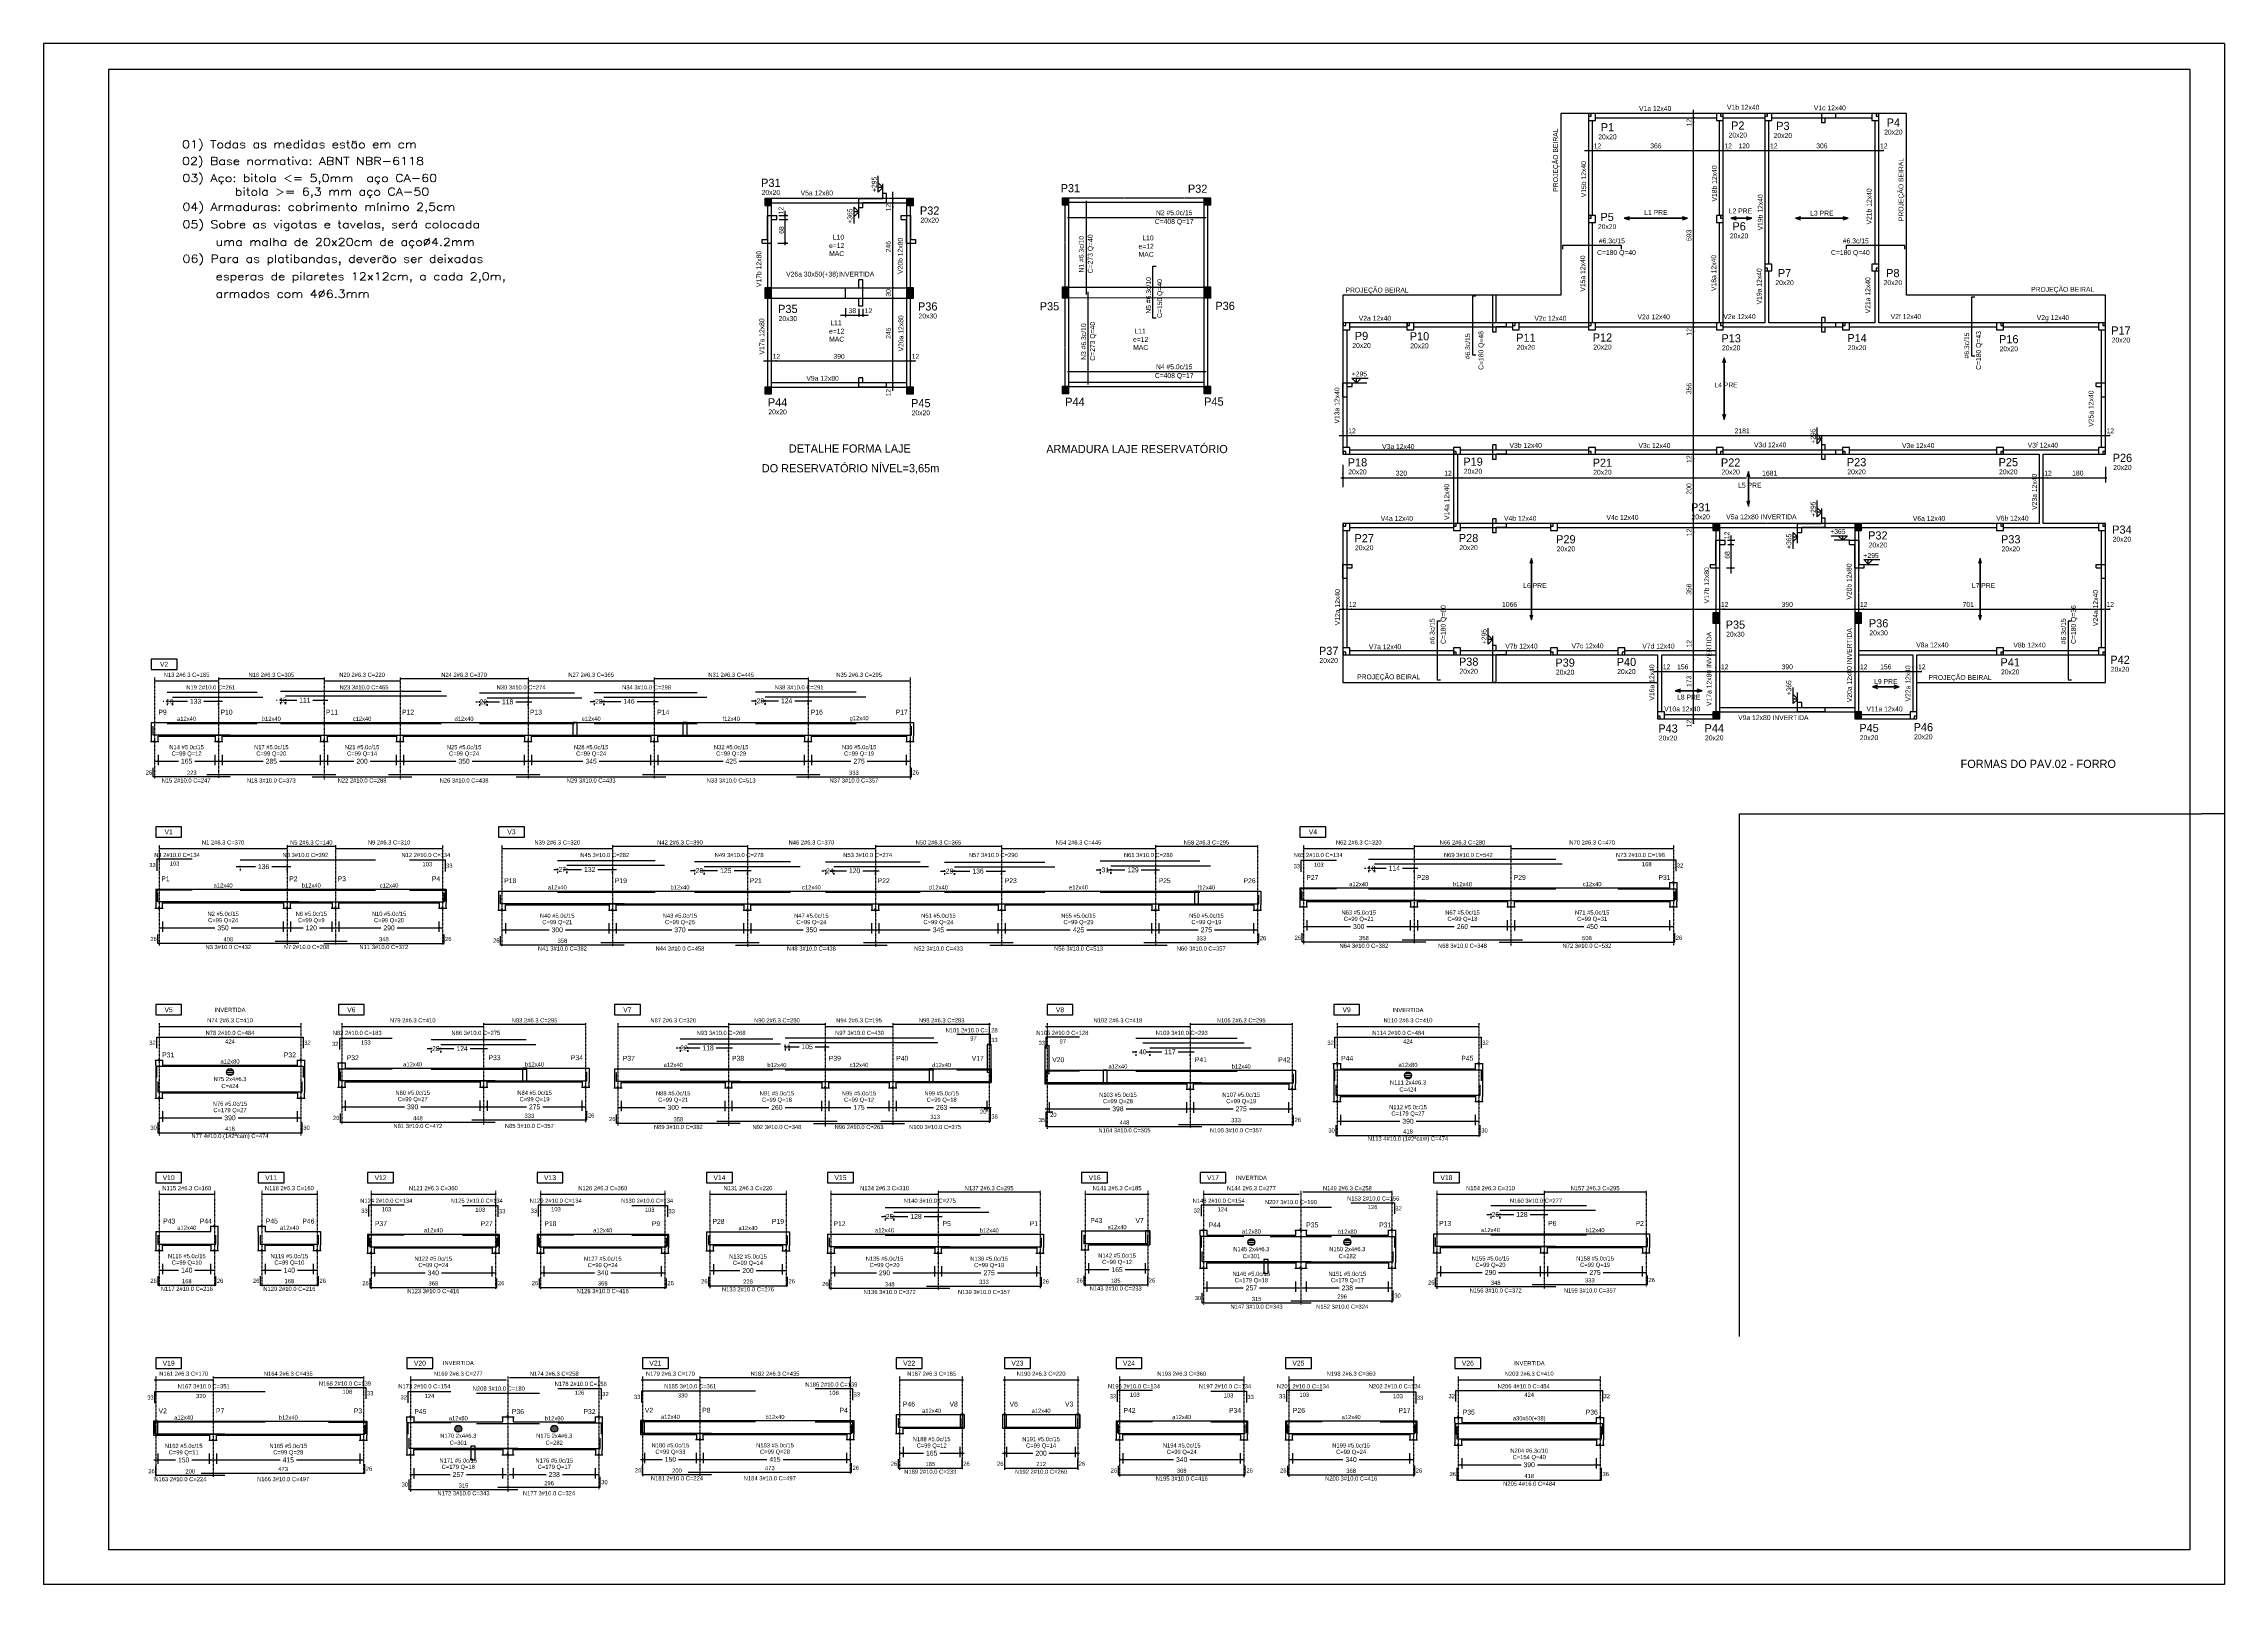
# Model space of a CAD drawing. Extents: x -8959 to 10104, y 7473 to 11928.
# Drawn here: x -1512 to 4795, y 7473 to 11928 of the extents above; entities that cross this region are included whole.
import ezdxf
from ezdxf.enums import TextEntityAlignment as Align

# ---------------------------------------------------------------- set-up
doc = ezdxf.new("R2010")
doc.units = 0
doc.header["$LTSCALE"] = 10
doc.header["$MEASUREMENT"] = 0
for name, pattern in [('LT0', [0]), ('LT2', [0.12, 0.096, -0.024]), ('LT3', [0.264, 0.12, -0.048, 0.048, -0.048]), ('PT1', [7.1, 0.1, -7])]:
    doc.linetypes.add(name, pattern=pattern)
for name, color, linetype in [('COT-L', 1, 'LT0'), ('COT-T', 1, 'LT0'), ('FER-L', 7, 'LT0'), ('FER-T', 2, 'LT0'), ('LJN-T', 8, 'LT0'), ('PIL-L', 2, 'LT0'), ('PIL-T', 4, 'LT0'), ('SELO03', 7, 'Continuous'), ('VIG-L', 7, 'LT0'), ('VIG-T', 8, 'LT0')]:
    doc.layers.add(name, color=color, linetype=linetype)
doc.styles.add('ROMANS', font='ROMANS.shx', dxfattribs={"width": 1.2, "height": 10})

msp = doc.modelspace()

# ---------------------------------------------------------------- linework, layer by layer
at = {"layer": 'COT-L', "linetype": 'ByBlock'}
for p, q in [((2245.5, 10710.3), (2245.5, 10645.6)), ((4450.5, 10704.5), (4450.5, 10659.6))]:
    msp.add_line(p, q, dxfattribs=at)
at = {"layer": 'COT-T', "linetype": 'LT0'}
for p, q in [((3259.7, 11700.1), (3259.7, 11737.4)), ((3248.5, 11726.1), (3249, 11726.1)), ((3249, 11714.1), (3248.5, 11714.1)), ((3248.5, 11714.1), (3249, 11714.1)), ((3259.7, 11417.6), (3259.7, 11725.4)), ((3259.7, 11702.9), (3259.7, 11700.1)), ((2944.3, 11619.3), (2981.5, 11619.3)), ((2955.5, 11630.1), (2955.5, 11630.6)), ((2956.3, 11619.3), (3150.5, 11619.3)), ((2967.5, 11630.1), (2967.5, 11630.6)), ((2967.5, 11630.6), (2967.5, 11630.1)), ((2981.5, 11619.3), (2978.8, 11619.3)), ((3150.5, 11619.3), (3344.8, 11619.3)), ((3322.3, 11619.3), (3359.5, 11619.3)), ((3333.5, 11630.1), (3333.5, 11630.6)), ((3333.5, 11630.6), (3333.5, 11630.1)), ((3334.3, 11619.3), (3405.5, 11619.3)), ((3345.5, 11630.1), (3345.5, 11630.6)), ((3345.5, 11630.6), (3345.5, 11630.1)), ((3359.5, 11619.3), (3356.8, 11619.3)), ((3405.5, 11619.3), (3476.8, 11619.3)), ((3454.3, 11619.3), (3491.5, 11619.3)), ((3465.5, 11630.1), (3465.5, 11630.6)), ((3465.5, 11630.6), (3465.5, 11630.1)), ((3466.3, 11619.3), (3630.5, 11619.3)), ((3477.5, 11630.1), (3477.5, 11630.6)), ((3477.5, 11630.6), (3477.5, 11630.1)), ((3491.5, 11619.3), (3488.8, 11619.3)), ((3630.5, 11619.3), (3794.8, 11619.3)), ((3772.3, 11619.3), (3809.5, 11619.3)), ((3783.5, 11630.1), (3783.5, 11630.6)), ((3783.5, 11630.6), (3783.5, 11630.1)), ((3795.5, 11630.6), (3795.5, 11630.1)), ((3809.5, 11619.3), (3806.8, 11619.3)), ((933.3, 11480.4), (932.8, 11480.4)), ((932.8, 11480.4), (933.3, 11480.4)), ((944.1, 11454.4), (944.1, 11491.7)), ((933.3, 11468.4), (932.8, 11468.4)), ((932.8, 11468.4), (933.3, 11468.4)), ((944.1, 11457.2), (944.1, 11454.4)), ((3074, 11428.1), (3059, 11423.6)), ((3242, 11423.6), (3059, 11423.6)), ((3059, 11423.6), (3074, 11419.1)), ((3059, 11423.6), (3242, 11423.6)), ((3242, 11423.6), (3227, 11428.1)), ((3227, 11419.1), (3242, 11423.6)), ((3259.7, 11109.9), (3259.7, 11417.6)), ((3382.7, 11428.1), (3367.7, 11423.6)), ((3427.7, 11423.6), (3367.7, 11423.6)), ((3367.7, 11423.6), (3382.7, 11419.1)), ((3367.7, 11423.6), (3427.7, 11423.6)), ((3427.7, 11423.6), (3412.7, 11428.1)), ((3412.7, 11419.1), (3427.7, 11423.6)), ((3569, 11428.1), (3554, 11423.6)), ((3707, 11423.6), (3554, 11423.6)), ((3554, 11423.6), (3569, 11419.1)), ((3554, 11423.6), (3707, 11423.6)), ((3707, 11423.6), (3692, 11428.1)), ((3692, 11419.1), (3707, 11423.6)), ((933.3, 11222.5), (932.8, 11222.5)), ((932.8, 11222.5), (933.3, 11222.5)), ((933.3, 11192.5), (932.8, 11192.5)), ((932.8, 11192.5), (933.3, 11192.5)), ((807, 11154.4), (807, 11154.9)), ((807, 11154.9), (807, 11154.4)), ((845, 11154.4), (845, 11154.9)), ((845, 11154.9), (845, 11154.4)), ((857, 11154.4), (857, 11154.9)), ((857, 11154.9), (857, 11154.4)), ((3249, 11121.1), (3248.5, 11121.1)), ((3248.5, 11121.1), (3249, 11121.1)), ((3249, 11109.1), (3248.5, 11109.1)), ((3248.5, 11109.1), (3249, 11109.1)), ((3259.7, 11095.1), (3259.7, 11132.4)), ((3259.7, 10931.1), (3259.7, 11120.4)), ((3259.7, 11097.9), (3259.7, 11095.1)), ((569.9, 11010.8), (607.2, 11010.8)), ((581.2, 11021.5), (581.2, 11022)), ((581.2, 11022), (581.2, 11021.5)), ((581.9, 11010.8), (788.2, 11010.8)), ((593.2, 11021.5), (593.2, 11022)), ((593.2, 11022), (593.2, 11021.5)), ((607.2, 11010.8), (604.4, 11010.8)), ((788.2, 11010.8), (994.4, 11010.8)), ((971.9, 11010.8), (1009.2, 11010.8)), ((983.2, 11021.5), (983.2, 11022)), ((983.2, 11022), (983.2, 11021.5)), ((995.2, 11021.5), (995.2, 11022)), ((995.2, 11022), (995.2, 11021.5)), ((1009.2, 11010.8), (1006.4, 11010.8)), ((3348, 11020.1), (3343.5, 11005.1)), ((3348, 11020.1), (3348, 10842.1)), ((3348, 10842.1), (3348, 11020.1)), ((3352.5, 11005.1), (3348, 11020.1)), ((933.3, 10947.4), (932.8, 10947.4)), ((932.8, 10947.4), (933.3, 10947.4)), ((933.3, 10935.4), (932.8, 10935.4)), ((932.8, 10935.4), (933.3, 10935.4)), ((3259.7, 10741.9), (3259.7, 10931.1)), ((3343.5, 10857.1), (3348, 10842.1)), ((3348, 10842.1), (3352.5, 10857.1)), ((2234.3, 10795.3), (2271.5, 10795.3)), ((2245.5, 10806.1), (2245.5, 10806.6)), ((2246.3, 10795.3), (3348, 10795.3)), ((2257.5, 10806.1), (2257.5, 10806.6)), ((2257.5, 10806.6), (2257.5, 10806.1)), ((2271.5, 10795.3), (2268.8, 10795.3)), ((3348, 10795.3), (4449.8, 10795.3)), ((4427.3, 10795.3), (4464.5, 10795.3)), ((4438.5, 10806.1), (4438.5, 10806.6)), ((4438.5, 10806.6), (4438.5, 10806.1)), ((4450.5, 10806.6), (4450.5, 10806.1)), ((4464.5, 10795.3), (4461.8, 10795.3)), ((3249, 10753.1), (3248.5, 10753.1)), ((3248.5, 10753.1), (3249, 10753.1)), ((3249, 10741.1), (3248.5, 10741.1)), ((3248.5, 10741.1), (3249, 10741.1)), ((3259.7, 10727.1), (3259.7, 10764.4)), ((3259.7, 10641.1), (3259.7, 10752.4)), ((3259.7, 10729.9), (3259.7, 10727.1)), ((2239.7, 10673), (3412.2, 10673)), ((2245.5, 10683.7), (2245.5, 10684.2)), ((2554.3, 10673), (2591.5, 10673)), ((2565.5, 10683.7), (2565.5, 10684.2)), ((2577.5, 10683.7), (2577.5, 10684.2)), ((2577.5, 10684.2), (2577.5, 10683.7)), ((2591.5, 10673), (2588.8, 10673)), ((3418, 10691.1), (3413.5, 10676.1)), ((3418, 10691.1), (3418, 10591.1)), ((3418, 10591.1), (3418, 10691.1)), ((3422.5, 10676.1), (3418, 10691.1)), ((3418, 10673), (4269.8, 10673)), ((4251.6, 10673), (4454.8, 10673)), ((4258.5, 10683.7), (4258.5, 10684.2)), ((4258.5, 10684.2), (4258.5, 10683.7)), ((4270.5, 10684.2), (4270.5, 10683.7)), ((4284.5, 10673), (4281.8, 10673)), ((4450.5, 10684.2), (4450.5, 10683.7)), ((3259.7, 10529.9), (3259.7, 10641.1)), ((3413.5, 10606.1), (3418, 10591.1)), ((3418, 10591.1), (3422.5, 10606.1)), ((3249, 10541.1), (3248.5, 10541.1)), ((3248.5, 10541.1), (3249, 10541.1)), ((3259.7, 10515.1), (3259.7, 10552.4)), ((3259.7, 10351.1), (3259.7, 10540.4)), ((3249, 10529.1), (3248.5, 10529.1)), ((3248.5, 10529.1), (3249, 10529.1)), ((3259.7, 10517.9), (3259.7, 10515.1)), ((3367.5, 10503.3), (3367.5, 10503.8)), ((3367.5, 10503.8), (3367.5, 10503.3)), ((3367.5, 10491.3), (3367.5, 10491.8)), ((3367.5, 10491.8), (3367.5, 10491.3)), ((2790.5, 10440.1), (2786, 10425.1)), ((2790.5, 10440.1), (2790.5, 10262.1)), ((2790.5, 10262.1), (2790.5, 10440.1)), ((2795, 10425.1), (2790.5, 10440.1)), ((3367.5, 10423.3), (3367.5, 10423.8)), ((3367.5, 10423.8), (3367.5, 10423.3)), ((4088, 10440.1), (4083.5, 10425.1)), ((4088, 10440.1), (4088, 10262.1)), ((4088, 10262.1), (4088, 10440.1)), ((4092.5, 10425.1), (4088, 10440.1)), ((3259.7, 10161.9), (3259.7, 10351.1)), ((2234.3, 10293.4), (2271.5, 10293.4)), ((2245.5, 10304.1), (2245.5, 10304.6)), ((2246.3, 10293.4), (2790.5, 10293.4)), ((2257.5, 10304.1), (2257.5, 10304.6)), ((2257.5, 10304.6), (2257.5, 10304.1)), ((2271.5, 10293.4), (2268.8, 10293.4)), ((2790.5, 10293.4), (3334.8, 10293.4)), ((3312.3, 10293.4), (3349.5, 10293.4)), ((3323.5, 10304.1), (3323.5, 10304.6)), ((3323.5, 10304.6), (3323.5, 10304.1)), ((3324.3, 10293.4), (3530.5, 10293.4)), ((3335.5, 10304.1), (3335.5, 10304.6)), ((3335.5, 10304.6), (3335.5, 10304.1)), ((3349.5, 10293.4), (3346.8, 10293.4)), ((3530.5, 10293.4), (3736.8, 10293.4)), ((3714.3, 10293.4), (3751.5, 10293.4)), ((3725.5, 10304.1), (3725.5, 10304.6)), ((3725.5, 10304.6), (3725.5, 10304.1)), ((3726.3, 10293.4), (4088, 10293.4)), ((3737.5, 10304.1), (3737.5, 10304.6)), ((3737.5, 10304.6), (3737.5, 10304.1)), ((3751.5, 10293.4), (3748.8, 10293.4)), ((4088, 10293.4), (4449.8, 10293.4)), ((4427.3, 10293.4), (4464.5, 10293.4)), ((4438.5, 10304.1), (4438.5, 10304.6)), ((4438.5, 10304.6), (4438.5, 10304.1)), ((4450.5, 10304.6), (4450.5, 10304.1)), ((4464.5, 10293.4), (4461.8, 10293.4)), ((2786, 10277.1), (2790.5, 10262.1)), ((2790.5, 10262.1), (2795, 10277.1)), ((4083.5, 10277.1), (4088, 10262.1)), ((4088, 10262.1), (4092.5, 10277.1)), ((3249, 10173.1), (3248.5, 10173.1)), ((3248.5, 10173.1), (3249, 10173.1)), ((3249, 10161.1), (3248.5, 10161.1)), ((3248.5, 10161.1), (3249, 10161.1)), ((3259.7, 10147.1), (3259.7, 10184.4)), ((3259.7, 10074.6), (3259.7, 10172.4)), ((3144.3, 10113), (3181.5, 10113)), ((3155.5, 10123.7), (3155.5, 10124.2)), ((3156.3, 10113), (3245.5, 10113)), ((3167.5, 10123.7), (3167.5, 10124.2)), ((3167.5, 10124.2), (3167.5, 10123.7)), ((3181.5, 10113), (3178.8, 10113)), ((3245.5, 10113), (3334.8, 10113)), ((3259.7, 10149.9), (3259.7, 10147.1)), ((3312.3, 10113), (3349.5, 10113)), ((3323.5, 10123.7), (3323.5, 10124.2)), ((3323.5, 10124.2), (3323.5, 10123.7)), ((3324.3, 10113), (3530.5, 10113)), ((3335.5, 10123.7), (3335.5, 10124.2)), ((3335.5, 10124.2), (3335.5, 10123.7)), ((3349.5, 10113), (3346.8, 10113)), ((3530.5, 10113), (3736.8, 10113)), ((3714.3, 10113), (3751.5, 10113)), ((3725.5, 10123.7), (3725.5, 10124.2)), ((3725.5, 10124.2), (3725.5, 10123.7)), ((3726.3, 10113), (3815.5, 10113)), ((3737.5, 10123.7), (3737.5, 10124.2)), ((3737.5, 10124.2), (3737.5, 10123.7)), ((3751.5, 10113), (3748.8, 10113)), ((3815.5, 10113), (3904.8, 10113)), ((3882.3, 10113), (3919.5, 10113)), ((3893.5, 10123.7), (3893.5, 10124.2)), ((3893.5, 10124.2), (3893.5, 10123.7)), ((3905.5, 10124.2), (3905.5, 10123.7)), ((3919.5, 10113), (3916.8, 10113)), ((-838.7, 10030.3), (-836.8, 10030.3)), ((-823.7, 10030.3), (-780.5, 10030.3)), ((-803, 10030.3), (-801.2, 10030.3)), ((-733.3, 10030.3), (-690.2, 10030.3)), ((535.3, 10028.2), (543.7, 10028.2)), ((563.3, 10028.2), (613, 10028.2)), ((577.5, 10028.2), (585.8, 10028.2)), ((660.2, 10028.2), (709.8, 10028.2)), ((3221.5, 10061.9), (3206.5, 10057.4)), ((3284.5, 10057.4), (3206.5, 10057.4)), ((3206.5, 10057.4), (3221.5, 10052.9)), ((3206.5, 10057.4), (3284.5, 10057.4)), ((3259.7, 9976.9), (3259.7, 10074.6)), ((3284.5, 10057.4), (3269.5, 10061.9)), ((3269.5, 10052.9), (3284.5, 10057.4)), ((3791.5, 10073.1), (3776.5, 10068.6)), ((3854.5, 10068.6), (3776.5, 10068.6)), ((3776.5, 10068.6), (3791.5, 10064.1)), ((3776.5, 10068.6), (3854.5, 10068.6)), ((3854.5, 10068.6), (3839.5, 10073.1)), ((3839.5, 10064.1), (3854.5, 10068.6)), ((-1166.7, 10026.8), (-1164.3, 10026.8)), ((-1155.4, 10020.5), (-1155.4, 10015.5)), ((-1150.7, 10026.8), (-1096.5, 10026.8)), ((-1139.4, 10015.5), (-1139.4, 10020.5)), ((-1139.4, 10020.5), (-1139.4, 10015.5)), ((-1130.5, 10026.8), (-1128.2, 10026.8)), ((-1049.3, 10026.8), (-995.2, 10026.8)), ((-1006.4, 10015.5), (-1006.4, 10020.5)), ((-827.4, 10024), (-827.4, 10019)), ((-812.4, 10019), (-812.4, 10024)), ((-812.4, 10024), (-812.4, 10019)), ((-701.4, 10019), (-701.4, 10024)), ((-262.7, 10025.2), (-257.3, 10025.2)), ((-251.4, 10019), (-251.4, 10014)), ((-240.7, 10025.2), (-194, 10025.2)), ((-229.4, 10014), (-229.4, 10019)), ((-229.4, 10019), (-229.4, 10014)), ((-223.5, 10025.2), (-218.2, 10025.2)), ((-146.8, 10025.2), (-100.2, 10025.2)), ((-111.4, 10014), (-111.4, 10019)), ((68.3, 10026.7), (76.7, 10026.7)), ((79.6, 10020.4), (79.6, 10015.4)), ((96.3, 10026.7), (157, 10026.7)), ((107.6, 10015.4), (107.6, 10020.4)), ((107.6, 10020.4), (107.6, 10015.4)), ((110.5, 10026.7), (118.8, 10026.7)), ((204.2, 10026.7), (264.8, 10026.7)), ((253.6, 10015.4), (253.6, 10020.4)), ((546.6, 10022), (546.6, 10017)), ((574.6, 10017), (574.6, 10022)), ((574.6, 10022), (574.6, 10017)), ((698.6, 10017), (698.6, 10022)), ((3249, 9988.1), (3248.5, 9988.1)), ((3248.5, 9988.1), (3249, 9988.1)), ((3249, 9976.1), (3248.5, 9976.1)), ((3259.7, 9962.1), (3259.7, 9999.4)), ((3259.7, 9964.9), (3259.7, 9962.1)), ((-1192.7, 9853.6), (-1122.5, 9853.6)), ((-1181.4, 9872.4), (-1181.4, 9842.4)), ((-1075.3, 9853.6), (-1005.2, 9853.6)), ((-1016.4, 9842.4), (-1016.4, 9872.4)), ((-1007.7, 9853.6), (-877.5, 9853.6)), ((-996.4, 9872.4), (-996.4, 9842.4)), ((-830.3, 9853.6), (-700.2, 9853.6)), ((-711.4, 9842.4), (-711.4, 9872.4)), ((-702.7, 9853.6), (-615, 9853.6)), ((-691.4, 9872.4), (-691.4, 9842.4)), ((-567.8, 9853.6), (-480.2, 9853.6)), ((-491.4, 9842.4), (-491.4, 9872.4)), ((-482.7, 9853.6), (-320, 9853.6)), ((-471.4, 9872.4), (-471.4, 9842.4)), ((-272.8, 9853.6), (-110.2, 9853.6)), ((-121.4, 9842.4), (-121.4, 9872.4)), ((-112.7, 9853.6), (47.5, 9853.6)), ((-101.4, 9872.4), (-101.4, 9842.4)), ((94.7, 9853.6), (254.8, 9853.6)), ((243.6, 9842.4), (243.6, 9872.4)), ((252.3, 9853.6), (452.5, 9853.6)), ((263.6, 9872.4), (263.6, 9842.4)), ((499.7, 9853.6), (699.8, 9853.6)), ((688.6, 9842.4), (688.6, 9872.4)), ((697.3, 9853.6), (822.5, 9853.6)), ((708.6, 9872.4), (708.6, 9842.4)), ((869.7, 9853.6), (994.8, 9853.6)), ((983.6, 9842.4), (983.6, 9872.4)), ((-955.5, 9548.7), (-899.9, 9548.7)), ((-944.3, 9542.5), (-944.3, 9537.5)), ((-852.7, 9548.7), (-797, 9548.7)), ((-808.3, 9537.5), (-808.3, 9542.5)), ((-37.1, 9540.8), (-29.2, 9540.8)), ((-25.9, 9534.5), (-25.9, 9529.5)), ((-10.1, 9540.8), (43.5, 9540.8)), ((1.1, 9529.5), (1.1, 9534.5)), ((1.1, 9534.5), (1.1, 9529.5)), ((4.5, 9540.8), (12.4, 9540.8)), ((90.8, 9540.8), (144.4, 9540.8)), ((133.1, 9529.5), (133.1, 9534.5)), ((358.9, 9537.3), (367.3, 9537.3)), ((370.1, 9531), (370.1, 9526)), ((386.9, 9537.3), (437, 9537.3)), ((398.1, 9526), (398.1, 9531)), ((398.1, 9531), (398.1, 9526)), ((401, 9537.3), (409.4, 9537.3)), ((484.3, 9537.3), (534.4, 9537.3)), ((523.1, 9526), (523.1, 9531)), ((737.9, 9537), (744.3, 9537)), ((749.1, 9530.7), (749.1, 9525.7)), ((761.9, 9537), (809.5, 9537)), ((773.1, 9525.7), (773.1, 9530.7)), ((773.1, 9530.7), (773.1, 9525.7)), ((778, 9537), (784.4, 9537)), ((856.8, 9537), (904.4, 9537)), ((893.1, 9525.7), (893.1, 9530.7)), ((1081.9, 9536), (1090.8, 9536)), ((1093.1, 9529.8), (1093.1, 9524.8)), ((1110.9, 9536), (1166.5, 9536)), ((1122.1, 9524.8), (1122.1, 9529.8)), ((1122.1, 9529.8), (1122.1, 9524.8)), ((1124.5, 9536), (1133.4, 9536)), ((1213.8, 9536), (1269.4, 9536)), ((1258.1, 9524.8), (1258.1, 9529.8)), ((1531.9, 9539.5), (1541.8, 9539.5)), ((1543.1, 9533.3), (1543.1, 9528.3)), ((1562.9, 9539.5), (1615, 9539.5)), ((1574.1, 9528.3), (1574.1, 9533.3)), ((1574.1, 9533.3), (1574.1, 9528.3)), ((1575.5, 9539.5), (1585.4, 9539.5)), ((1662.3, 9539.5), (1714.4, 9539.5)), ((1703.1, 9528.3), (1703.1, 9533.3)), ((2307.9, 9544.4), (2311.2, 9544.4)), ((2319.1, 9538.1), (2319.1, 9533.1)), ((2325.9, 9544.4), (2370.5, 9544.4)), ((2337.1, 9533.1), (2337.1, 9538.1)), ((2337.1, 9538.1), (2337.1, 9533.1)), ((2345, 9544.4), (2348.4, 9544.4)), ((2417.7, 9544.4), (2462.4, 9544.4)), ((2451.1, 9533.1), (2451.1, 9538.1)), ((-1179.5, 9371.7), (-1016.9, 9371.7)), ((-1168.3, 9390.5), (-1168.3, 9360.5)), ((-969.7, 9371.7), (-807, 9371.7)), ((-818.3, 9360.5), (-818.3, 9390.5)), ((-809.5, 9371.7), (-761.9, 9371.7)), ((-798.3, 9390.5), (-798.3, 9360.5)), ((-714.7, 9371.7), (-667, 9371.7)), ((-678.3, 9360.5), (-678.3, 9390.5)), ((-669.5, 9371.7), (-536.9, 9371.7)), ((-658.3, 9390.5), (-658.3, 9360.5)), ((-489.7, 9371.7), (-357, 9371.7)), ((-368.3, 9360.5), (-368.3, 9390.5)), ((-188.1, 9366.2), (-50.5, 9366.2)), ((-176.9, 9385), (-176.9, 9355)), ((-3.2, 9366.2), (134.4, 9366.2)), ((123.1, 9355), (123.1, 9385)), ((131.9, 9366.2), (304.5, 9366.2)), ((143.1, 9385), (143.1, 9355)), ((351.8, 9366.2), (524.4, 9366.2)), ((513.1, 9355), (513.1, 9385)), ((521.9, 9366.2), (684.5, 9366.2)), ((533.1, 9385), (533.1, 9355)), ((731.8, 9366.2), (894.4, 9366.2)), ((883.1, 9355), (883.1, 9385)), ((891.9, 9366.2), (1052, 9366.2)), ((903.1, 9385), (903.1, 9355)), ((1099.3, 9366.2), (1259.4, 9366.2)), ((1248.1, 9355), (1248.1, 9385)), ((1256.9, 9366.2), (1457, 9366.2)), ((1268.1, 9385), (1268.1, 9355)), ((1504.3, 9366.2), (1704.4, 9366.2)), ((1693.1, 9355), (1693.1, 9385)), ((1701.9, 9366.2), (1827, 9366.2)), ((1713.1, 9385), (1713.1, 9355)), ((1874.3, 9366.2), (1999.4, 9366.2)), ((1988.1, 9355), (1988.1, 9385)), ((2129.9, 9375.5), (2267.5, 9375.5)), ((2141.1, 9394.3), (2141.1, 9364.3)), ((2314.7, 9375.5), (2452.4, 9375.5)), ((2441.1, 9364.3), (2441.1, 9394.3)), ((2449.9, 9375.5), (2567.5, 9375.5)), ((2461.1, 9394.3), (2461.1, 9364.3)), ((2614.7, 9375.5), (2732.4, 9375.5)), ((2721.1, 9364.3), (2721.1, 9394.3)), ((2729.9, 9375.5), (2942.5, 9375.5)), ((2741.1, 9394.3), (2741.1, 9364.3)), ((2989.7, 9375.5), (3202.4, 9375.5)), ((3191.1, 9364.3), (3191.1, 9394.3)), ((-403.3, 9022.6), (-394.9, 9022.6)), ((-375.3, 9022.6), (-325.7, 9022.6)), ((-361.2, 9022.6), (-352.8, 9022.6)), ((-278.4, 9022.6), (-228.8, 9022.6)), ((317.1, 9024.6), (322.5, 9024.6)), ((339.1, 9024.6), (385.8, 9024.6)), ((356.3, 9024.6), (361.6, 9024.6)), ((433, 9024.6), (479.6, 9024.6)), ((621.1, 9028.1), (621, 9028.1)), ((632.1, 9028.1), (672.3, 9028.1)), ((632.4, 9021.9), (632.4, 9016.9)), ((643.4, 9016.9), (643.4, 9021.9)), ((643.4, 9021.9), (643.4, 9016.9)), ((654.8, 9028.1), (654.6, 9028.1)), ((719.5, 9028.1), (759.6, 9028.1)), ((748.4, 9016.9), (748.4, 9021.9)), ((-392, 9016.4), (-392, 9011.4)), ((-364, 9011.4), (-364, 9016.4)), ((-364, 9016.4), (-364, 9011.4)), ((-240, 9011.4), (-240, 9016.4)), ((328.4, 9018.4), (328.4, 9013.4)), ((350.4, 9013.4), (350.4, 9018.4)), ((350.4, 9018.4), (350.4, 9013.4)), ((468.4, 9013.4), (468.4, 9018.4)), ((1635.4, 9013.2), (1649.8, 9013.2)), ((1646.6, 9007), (1646.6, 9002)), ((1675.4, 9013.2), (1721.5, 9013.2)), ((1683.5, 9013.2), (1697.9, 9013.2)), ((1686.6, 9002), (1686.6, 9007)), ((1686.6, 9007), (1686.6, 9002)), ((1768.8, 9013.2), (1814.9, 9013.2)), ((1803.6, 9002), (1803.6, 9007)), ((-1168.3, 8841.3), (-1168.3, 8811.3)), ((-778.3, 8811.3), (-778.3, 8841.3)), ((-651.3, 8854.3), (-468.7, 8854.3)), ((-640, 8873), (-640, 8843)), ((-421.4, 8854.3), (-238.8, 8854.3)), ((-250, 8843), (-250, 8873)), ((-241.3, 8854.3), (-116.2, 8854.3)), ((-230, 8873), (-230, 8843)), ((-68.9, 8854.3), (56.2, 8854.3)), ((45, 8843), (45, 8873)), ((147.1, 8852.6), (284.8, 8852.6)), ((158.4, 8871.4), (158.4, 8841.4)), ((332, 8852.6), (469.6, 8852.6)), ((458.4, 8841.4), (458.4, 8871.4)), ((467.1, 8852.6), (584.8, 8852.6)), ((478.4, 8871.4), (478.4, 8841.4)), ((632, 8852.6), (749.6, 8852.6)), ((738.4, 8841.4), (738.4, 8871.4)), ((747.1, 8852.6), (822.3, 8852.6)), ((758.4, 8871.4), (758.4, 8841.4)), ((869.5, 8852.6), (944.6, 8852.6)), ((933.4, 8841.4), (933.4, 8871.4)), ((942.1, 8852.6), (1061.3, 8852.6)), ((953.4, 8871.4), (953.4, 8841.4)), ((1108.5, 8852.6), (1227.6, 8852.6)), ((1216.4, 8841.4), (1216.4, 8871.4)), ((1384.4, 8848.5), (1571, 8848.5)), ((1395.6, 8867.3), (1395.6, 8837.3)), ((1618.3, 8848.5), (1804.9, 8848.5)), ((1793.6, 8837.3), (1793.6, 8867.3)), ((1802.4, 8848.5), (1927.5, 8848.5)), ((1813.6, 8867.3), (1813.6, 8837.3)), ((1974.8, 8848.5), (2099.9, 8848.5)), ((2088.6, 8837.3), (2088.6, 8867.3)), ((2238.6, 8831.4), (2238.6, 8801.4)), ((2628.6, 8801.4), (2628.6, 8831.4)), ((-1179.5, 8822.5), (-996.9, 8822.5)), ((-949.7, 8822.5), (-767, 8822.5)), ((2227.4, 8812.6), (2410, 8812.6)), ((2457.3, 8812.6), (2639.9, 8812.6)), ((910.5, 8537.3), (917.4, 8537.3)), ((921.7, 8531), (921.7, 8526)), ((935.5, 8537.3), (987.1, 8537.3)), ((946.7, 8526), (946.7, 8531)), ((946.7, 8531), (946.7, 8526)), ((951.1, 8537.3), (958, 8537.3)), ((1034.4, 8537.3), (1086, 8537.3)), ((1074.7, 8526), (1074.7, 8531)), ((2661.8, 8543), (2669.2, 8543)), ((2673.1, 8536.7), (2673.1, 8531.7)), ((2687.8, 8543), (2739.4, 8543)), ((2699.1, 8531.7), (2699.1, 8536.7)), ((2699.1, 8536.7), (2699.1, 8531.7)), ((2702.9, 8543), (2710.3, 8543)), ((2786.7, 8543), (2838.3, 8543)), ((2827.1, 8531.7), (2827.1, 8536.7)), ((-1168.3, 8400.6), (-1168.3, 8370.6)), ((-1028.3, 8370.6), (-1028.3, 8400.6)), ((-871.6, 8400.6), (-871.6, 8370.6)), ((-731.6, 8370.6), (-731.6, 8400.6)), ((-555.3, 8393.3), (-555.3, 8363.3)), ((-215.3, 8363.3), (-215.3, 8393.3)), ((-65.3, 8393.3), (-65.3, 8363.3)), ((274.7, 8363.3), (274.7, 8393.3)), ((424.7, 8399.8), (424.7, 8369.8)), ((624.7, 8369.8), (624.7, 8399.8)), ((774.7, 8393.3), (774.7, 8363.3)), ((1064.7, 8363.3), (1064.7, 8393.3)), ((1084.7, 8393.3), (1084.7, 8363.3)), ((1359.7, 8363.3), (1359.7, 8393.3)), ((1509.7, 8402.4), (1509.7, 8372.4)), ((1674.7, 8372.4), (1674.7, 8402.4)), ((2527.1, 8394), (2527.1, 8364)), ((2817.1, 8364), (2817.1, 8394)), ((2837.1, 8394), (2837.1, 8364)), ((3112.1, 8364), (3112.1, 8394)), ((-1179.5, 8381.9), (-1121.9, 8381.9)), ((-1074.7, 8381.9), (-1017, 8381.9)), ((-882.8, 8381.9), (-825.2, 8381.9)), ((-777.9, 8381.9), (-720.3, 8381.9)), ((-566.5, 8374.5), (-408.9, 8374.5)), ((-361.6, 8374.5), (-204, 8374.5)), ((-76.5, 8374.5), (81.1, 8374.5)), ((128.4, 8374.5), (286, 8374.5)), ((413.5, 8381), (501.1, 8381)), ((548.4, 8381), (636, 8381)), ((763.5, 8374.5), (896.1, 8374.5)), ((943.4, 8374.5), (1076, 8374.5)), ((1073.5, 8374.5), (1198.6, 8374.5)), ((1245.9, 8374.5), (1371, 8374.5)), ((1498.5, 8383.6), (1568.6, 8383.6)), ((1615.9, 8383.6), (1686, 8383.6)), ((1840.8, 8330.8), (1956.9, 8330.8)), ((1852.1, 8349.5), (1852.1, 8319.5)), ((2004.2, 8330.8), (2120.3, 8330.8)), ((2109.1, 8319.5), (2109.1, 8349.5)), ((2127.8, 8330.8), (2234.4, 8330.8)), ((2139.1, 8349.5), (2139.1, 8319.5)), ((2281.7, 8330.8), (2388.3, 8330.8)), ((2377.1, 8319.5), (2377.1, 8349.5)), ((2515.8, 8375.3), (2648.4, 8375.3)), ((2695.7, 8375.3), (2828.3, 8375.3)), ((2825.8, 8375.3), (2950.9, 8375.3)), ((2998.2, 8375.3), (3123.3, 8375.3)), ((-1193.5, 7833.2), (-1130.9, 7833.2)), ((-1182.3, 7851.9), (-1182.3, 7821.9)), ((-1083.7, 7833.2), (-1021, 7833.2)), ((-1032.3, 7821.9), (-1032.3, 7851.9)), ((-1023.5, 7833.2), (-828.4, 7833.2)), ((-1012.3, 7851.9), (-1012.3, 7821.9)), ((-781.2, 7833.2), (-586, 7833.2)), ((-597.3, 7821.9), (-597.3, 7851.9)), ((214.1, 7834.9), (276.8, 7834.9)), ((225.4, 7853.7), (225.4, 7823.7)), ((324, 7834.9), (386.6, 7834.9)), ((375.4, 7823.7), (375.4, 7853.7)), ((384.1, 7834.9), (579.3, 7834.9)), ((395.4, 7853.7), (395.4, 7823.7)), ((626.5, 7834.9), (821.6, 7834.9)), ((810.4, 7823.7), (810.4, 7853.7)), ((962.2, 7852.8), (1032.3, 7852.8)), ((973.4, 7871.6), (973.4, 7841.6)), ((1079.5, 7852.8), (1149.7, 7852.8)), ((1138.4, 7841.6), (1138.4, 7871.6)), ((1261.2, 7852.8), (1348.8, 7852.8)), ((1272.4, 7871.6), (1272.4, 7841.6)), ((1396, 7852.8), (1483.7, 7852.8)), ((1472.4, 7841.6), (1472.4, 7871.6)), ((1597.9, 7834.5), (1755.5, 7834.5)), ((1609.1, 7853.3), (1609.1, 7823.3)), ((1802.8, 7834.5), (1960.4, 7834.5)), ((1949.1, 7823.3), (1949.1, 7853.3)), ((2087.9, 7834.5), (2245.5, 7834.5)), ((2099.1, 7853.3), (2099.1, 7823.3)), ((2292.8, 7834.5), (2450.4, 7834.5)), ((2439.1, 7823.3), (2439.1, 7853.3)), ((2589.1, 7838.1), (2589.1, 7808.1)), ((2979.1, 7808.1), (2979.1, 7838.1)), ((-452.9, 7791.1), (-336.7, 7791.1)), ((-441.6, 7809.9), (-441.6, 7779.9)), ((-289.5, 7791.1), (-173.4, 7791.1)), ((-184.6, 7779.9), (-184.6, 7809.9)), ((-165.9, 7791.1), (-59.2, 7791.1)), ((-154.6, 7809.9), (-154.6, 7779.9)), ((-12, 7791.1), (94.6, 7791.1)), ((83.4, 7779.9), (83.4, 7809.9)), ((2577.9, 7819.4), (2760.5, 7819.4)), ((2807.8, 7819.4), (2990.4, 7819.4))]:
    msp.add_line(p, q, dxfattribs=at)
at = {"layer": 'COT-T', "linetype": 'ByBlock'}
for p, q in [((944.1, 10924.9), (944.1, 11500.4)), ((613.5, 11431.9), (639.9, 11431.9)), ((615.3, 11419.9), (639.9, 11419.9)), ((632.7, 11345.6), (632.7, 11444.6)), ((611.2, 11351.9), (640.4, 11351.9)), ((807, 11163.7), (807, 11137.4)), ((792.2, 11143.6), (872.2, 11143.6)), ((845, 11161.2), (845, 11138.6)), ((857, 11161.2), (857, 11138.6)), ((3358, 10492.6), (3378.9, 10492.6)), ((3358.8, 10480.6), (3376, 10480.6)), ((3367.5, 10505.8), (3367.5, 10396.1)), ((3354.6, 10412.6), (3378.1, 10412.6))]:
    msp.add_line(p, q, dxfattribs=at)
at = {"layer": 'COT-T', "linetype": 'LT3'}
for p, q in [((-1191.4, 10095.7), (-1191.4, 9803.2)), ((-1006.4, 10095.7), (-1006.4, 9805.7)), ((-701.4, 10095.7), (-701.4, 9799.4)), ((-481.4, 10095.7), (-481.4, 9800.6)), ((-111.4, 10095.7), (-111.4, 9803.1)), ((253.6, 10095.7), (253.6, 9804.4)), ((698.6, 10095.7), (698.6, 9803.1)), ((993.6, 10095.7), (993.6, 9799.3)), ((-1178.3, 9611), (-1178.3, 9321.2)), ((-808.3, 9611), (-808.3, 9322.9)), ((-668.3, 9611), (-668.3, 9323.5)), ((-358.3, 9611), (-358.3, 9323.5)), ((-186.9, 9611), (-186.9, 9317.7)), ((133.1, 9611), (133.1, 9318.9)), ((523.1, 9611), (523.1, 9316.4)), ((893.1, 9611), (893.1, 9316.4)), ((1258.1, 9611), (1258.1, 9317.7)), ((1703.1, 9611), (1703.1, 9317.7)), ((1998.1, 9611), (1998.1, 9322.6)), ((2131.1, 9611), (2131.1, 9324.6)), ((2451.1, 9611), (2451.1, 9327.3)), ((2731.1, 9611), (2731.1, 9320.4)), ((3201.1, 9611), (3201.1, 9321.8)), ((-1178.3, 9096.6), (-1178.3, 8771.7)), ((-768.3, 9096.6), (-768.3, 8771.7)), ((-650, 9096.6), (-650, 8803.4)), ((-240, 9096.6), (-240, 8802)), ((55, 9096.6), (55, 8810.3)), ((148.4, 9096.6), (148.4, 8800.5)), ((468.4, 9096.6), (468.4, 8799.1)), ((748.4, 9096.6), (748.4, 8797.8)), ((943.4, 9096.6), (943.4, 8801.8)), ((1222.4, 9096.6), (1222.4, 8807.2)), ((1389.6, 9096.6), (1389.6, 8790.3)), ((1803.6, 9096.6), (1803.6, 8792.1)), ((2098.6, 9096.6), (2098.6, 8798.6)), ((2228.6, 9096.6), (2228.6, 8768.5)), ((2638.6, 9096.6), (2638.6, 8766.4)), ((-1178.3, 8611.3), (-1178.3, 8335.6)), ((-1018.3, 8611.3), (-1018.3, 8335.6)), ((-881.6, 8611.3), (-881.6, 8335.6)), ((-721.6, 8611.3), (-721.6, 8335.1)), ((-565.3, 8611.3), (-565.3, 8328.3)), ((-205.3, 8611.3), (-205.3, 8328.3)), ((-75.3, 8611.3), (-75.3, 8325.7)), ((284.7, 8611.3), (284.7, 8328.3)), ((414.7, 8611.3), (414.7, 8329.6)), ((634.7, 8611.3), (634.7, 8333.5)), ((764.7, 8611.3), (764.7, 8324.4)), ((1074.7, 8611.3), (1074.7, 8323.2)), ((1369.7, 8611.3), (1369.7, 8329.6)), ((1499.7, 8611.3), (1499.7, 8336.1)), ((1680.7, 8611.3), (1680.7, 8334.8)), ((1842.1, 8611.3), (1842.1, 8282.6)), ((2124.1, 8611.3), (2124.1, 8282.6)), ((2387.1, 8611.3), (2387.1, 8287.1)), ((2517.1, 8611.3), (2517.1, 8326.8)), ((2827.1, 8611.3), (2827.1, 8329)), ((3122.1, 8611.3), (3122.1, 8334.7)), ((-1188.3, 8074.8), (-1188.3, 7785.4)), ((-1022.3, 8074.8), (-1022.3, 7784.6)), ((-587.3, 8074.8), (-587.3, 7791.8)), ((-451.6, 8074.8), (-451.6, 7741.2)), ((-169.6, 8074.8), (-169.6, 7741.2)), ((93.4, 8074.8), (93.4, 7748.8)), ((219.4, 8074.8), (219.4, 7786.7)), ((385.4, 8074.8), (385.4, 7787.6)), ((820.4, 8074.8), (820.4, 7792.8)), ((963.4, 8074.8), (963.4, 7803.3)), ((1144.4, 8074.8), (1144.4, 7806.6)), ((1266.4, 8074.8), (1266.4, 7804.4)), ((1478.4, 8074.8), (1478.4, 7804.4)), ((1599.1, 8074.8), (1599.1, 7785.3)), ((1959.1, 8074.8), (1959.1, 7782.9)), ((2089.1, 8074.8), (2089.1, 7784.1)), ((2449.1, 8074.8), (2449.1, 7785.3)), ((2579.1, 8074.8), (2579.1, 7773.1)), ((2989.1, 8074.8), (2989.1, 7772.2))]:
    msp.add_line(p, q, dxfattribs=at)
at = {"layer": 'COT-T'}
for centre in [(3259.7, 11726.1), (3259.7, 11714.1), (3259.7, 11714.1), (2955.5, 11619.3), (2967.5, 11619.3), (2967.5, 11619.3), (3333.5, 11619.3), (3333.5, 11619.3), (3345.5, 11619.3), (3345.5, 11619.3), (3465.5, 11619.3), (3465.5, 11619.3), (3477.5, 11619.3), (3477.5, 11619.3), (3783.5, 11619.3), (3783.5, 11619.3), (3795.5, 11619.3), (944.1, 11480.4), (944.1, 11480.4), (632.7, 11431.9), (632.7, 11419.9), (944.1, 11468.4), (944.1, 11468.4), (632.7, 11351.9), (944.1, 11222.5), (944.1, 11222.5), (944.1, 11192.5), (944.1, 11192.5), (807, 11143.6), (807, 11143.6), (845, 11143.6), (845, 11143.6), (857, 11143.6), (857, 11143.6), (3259.7, 11121.1), (3259.7, 11121.1), (3259.7, 11109.1), (3259.7, 11109.1), (581.2, 11010.8), (581.2, 11010.8), (593.2, 11010.8), (593.2, 11010.8), (983.2, 11010.8), (983.2, 11010.8), (995.2, 11010.8), (995.2, 11010.8), (944.1, 10947.4), (944.1, 10947.4), (944.1, 10935.4), (944.1, 10935.4), (2245.5, 10795.3), (2257.5, 10795.3), (2257.5, 10795.3), (4438.5, 10795.3), (4438.5, 10795.3), (4450.5, 10795.3), (3259.7, 10753.1), (3259.7, 10753.1), (3259.7, 10741.1), (3259.7, 10741.1), (2245.5, 10673), (2565.5, 10673), (2577.5, 10673), (2577.5, 10673), (4258.5, 10673), (4258.5, 10673), (4270.5, 10673), (4450.5, 10673), (3259.7, 10541.1), (3259.7, 10541.1), (3259.7, 10529.1), (3259.7, 10529.1), (3367.5, 10492.6), (3367.5, 10492.6), (3367.5, 10480.6), (3367.5, 10480.6), (3367.5, 10412.6), (3367.5, 10412.6), (2245.5, 10293.4), (2257.5, 10293.4), (2257.5, 10293.4), (3323.5, 10293.4), (3323.5, 10293.4), (3335.5, 10293.4), (3335.5, 10293.4), (3725.5, 10293.4), (3725.5, 10293.4), (3737.5, 10293.4), (3737.5, 10293.4), (4438.5, 10293.4), (4438.5, 10293.4), (4450.5, 10293.4), (3259.7, 10173.1), (3259.7, 10173.1), (3259.7, 10161.1), (3259.7, 10161.1), (3155.5, 10113), (3167.5, 10113), (3167.5, 10113), (3323.5, 10113), (3323.5, 10113), (3335.5, 10113), (3335.5, 10113), (3725.5, 10113), (3725.5, 10113), (3737.5, 10113), (3737.5, 10113), (3893.5, 10113), (3893.5, 10113), (3905.5, 10113), (-1155.4, 10026.8), (-1139.4, 10026.8), (-1139.4, 10026.8), (-1006.4, 10026.8), (-827.4, 10030.3), (-812.4, 10030.3), (-812.4, 10030.3), (-701.4, 10030.3), (79.6, 10026.7), (107.6, 10026.7), (107.6, 10026.7), (253.6, 10026.7), (546.6, 10028.2), (574.6, 10028.2), (574.6, 10028.2), (698.6, 10028.2), (-251.4, 10025.2), (-229.4, 10025.2), (-229.4, 10025.2), (-111.4, 10025.2), (3259.7, 9988.1), (3259.7, 9988.1), (3259.7, 9976.1), (-1181.4, 9853.6), (-1016.4, 9853.6), (-996.4, 9853.6), (-711.4, 9853.6), (-691.4, 9853.6), (-491.4, 9853.6), (-471.4, 9853.6), (-121.4, 9853.6), (-101.4, 9853.6), (243.6, 9853.6), (263.6, 9853.6), (688.6, 9853.6), (708.6, 9853.6), (983.6, 9853.6), (-944.3, 9548.7), (-808.3, 9548.7), (-25.9, 9540.8), (1.1, 9540.8), (1.1, 9540.8), (133.1, 9540.8), (370.1, 9537.3), (398.1, 9537.3), (398.1, 9537.3), (523.1, 9537.3), (749.1, 9537), (773.1, 9537), (773.1, 9537), (893.1, 9537), (1093.1, 9536), (1122.1, 9536), (1122.1, 9536), (1258.1, 9536), (1543.1, 9539.5), (1574.1, 9539.5), (1574.1, 9539.5), (1703.1, 9539.5), (2319.1, 9544.4), (2337.1, 9544.4), (2337.1, 9544.4), (2451.1, 9544.4), (-1168.3, 9371.7), (-818.3, 9371.7), (-798.3, 9371.7), (-678.3, 9371.7), (-658.3, 9371.7), (-368.3, 9371.7), (-176.9, 9366.2), (123.1, 9366.2), (143.1, 9366.2), (513.1, 9366.2), (533.1, 9366.2), (883.1, 9366.2), (903.1, 9366.2), (1248.1, 9366.2), (1268.1, 9366.2), (1693.1, 9366.2), (1713.1, 9366.2), (1988.1, 9366.2), (2141.1, 9375.5), (2441.1, 9375.5), (2461.1, 9375.5), (2721.1, 9375.5), (2741.1, 9375.5), (3191.1, 9375.5), (-392, 9022.6), (-364, 9022.6), (-364, 9022.6), (-240, 9022.6), (328.4, 9024.6), (350.4, 9024.6), (350.4, 9024.6), (468.4, 9024.6), (632.4, 9028.1), (643.4, 9028.1), (643.4, 9028.1), (748.4, 9028.1), (1646.6, 9013.2), (1686.6, 9013.2), (1686.6, 9013.2), (1803.6, 9013.2), (-640, 8854.3), (-250, 8854.3), (-230, 8854.3), (45, 8854.3), (158.4, 8852.6), (458.4, 8852.6), (478.4, 8852.6), (738.4, 8852.6), (758.4, 8852.6), (933.4, 8852.6), (953.4, 8852.6), (1216.4, 8852.6), (1395.6, 8848.5), (1793.6, 8848.5), (1813.6, 8848.5), (2088.6, 8848.5), (-1168.3, 8822.5), (-778.3, 8822.5), (2238.6, 8812.6), (2628.6, 8812.6), (921.7, 8537.3), (946.7, 8537.3), (946.7, 8537.3), (1074.7, 8537.3), (2673.1, 8543), (2699.1, 8543), (2699.1, 8543), (2827.1, 8543), (-1168.3, 8381.9), (-1028.3, 8381.9), (-871.6, 8381.9), (-731.6, 8381.9), (-555.3, 8374.5), (-215.3, 8374.5), (-65.3, 8374.5), (274.7, 8374.5), (424.7, 8381), (624.7, 8381), (774.7, 8374.5), (1064.7, 8374.5), (1084.7, 8374.5), (1359.7, 8374.5), (1509.7, 8383.6), (1674.7, 8383.6), (1852.1, 8330.8), (2109.1, 8330.8), (2139.1, 8330.8), (2377.1, 8330.8), (2527.1, 8375.3), (2817.1, 8375.3), (2837.1, 8375.3), (3112.1, 8375.3), (-1182.3, 7833.2), (-1032.3, 7833.2), (-1012.3, 7833.2), (-597.3, 7833.2), (225.4, 7834.9), (375.4, 7834.9), (395.4, 7834.9), (810.4, 7834.9), (973.4, 7852.8), (1138.4, 7852.8), (1272.4, 7852.8), (1472.4, 7852.8), (1609.1, 7834.5), (1949.1, 7834.5), (2099.1, 7834.5), (2439.1, 7834.5), (2589.1, 7819.4), (2979.1, 7819.4), (-441.6, 7791.1), (-184.6, 7791.1), (-154.6, 7791.1), (83.4, 7791.1)]:
    msp.add_circle(centre, 1.5, dxfattribs=at)
at = {"layer": 'FER-T', "linetype": 'LT0'}
for p, q in [((-1006.4, 10092.7), (-701.4, 10092.7)), ((-481.4, 10092.7), (-111.4, 10092.7)), ((253.6, 10092.7), (698.6, 10092.7)), ((-1191.4, 10085.7), (-1006.4, 10085.7)), ((-1155.4, 10052.8), (-894.4, 10052.8)), ((-1139.4, 10038.8), (-878.4, 10038.8)), ((-827.4, 10056.3), (-362.4, 10056.3)), ((-812.4, 10042.3), (-347.4, 10042.3)), ((-701.4, 10085.7), (-481.4, 10085.7)), ((-251.4, 10051.2), (22.6, 10051.2)), ((-229.4, 10037.2), (44.6, 10037.2)), ((-111.4, 10085.7), (253.6, 10085.7)), ((79.6, 10052.7), (377.6, 10052.7)), ((107.6, 10038.7), (405.6, 10038.7)), ((546.6, 10054.2), (837.6, 10054.2)), ((574.6, 10040.2), (865.6, 10040.2)), ((698.6, 10085.7), (993.6, 10085.7)), ((-1195.4, 9928.6), (-1195.4, 9954.6)), ((-972.4, 9928.6), (-1195.4, 9928.6)), ((-1155.4, 9962.6), (-894.4, 9962.6)), ((-1040.4, 9928.6), (-667.4, 9928.6)), ((-827.4, 9962.6), (-362.4, 9962.6)), ((-735.4, 9928.6), (-447.4, 9928.6)), ((-515.4, 9928.6), (-77.4, 9928.6)), ((-251.4, 9962.6), (22.6, 9962.6)), ((-145.4, 9928.6), (287.6, 9928.6)), ((79.6, 9962.6), (377.6, 9962.6)), ((219.6, 9928.6), (732.6, 9928.6)), ((546.6, 9962.6), (837.6, 9962.6)), ((664.6, 9928.6), (997.6, 9928.6)), ((997.6, 9928.6), (997.6, 9954.6)), ((-1195.4, 9808.1), (-1195.4, 9834.1)), ((-972.4, 9808.1), (-1195.4, 9808.1)), ((-1040.4, 9815.1), (-667.4, 9815.1)), ((-735.4, 9808.1), (-447.4, 9808.1)), ((-515.4, 9815.1), (-77.4, 9815.1)), ((-145.4, 9808.1), (287.6, 9808.1)), ((219.6, 9815.1), (732.6, 9815.1)), ((664.6, 9808.1), (997.6, 9808.1)), ((997.6, 9808.1), (997.6, 9834.1)), ((-1178.3, 9601), (-808.3, 9601)), ((-808.3, 9608), (-668.3, 9608)), ((-668.3, 9601), (-358.3, 9601)), ((-186.9, 9601), (133.1, 9601)), ((133.1, 9608), (523.1, 9608)), ((523.1, 9601), (893.1, 9601)), ((893.1, 9608), (1258.1, 9608)), ((1258.1, 9601), (1703.1, 9601)), ((1703.1, 9608), (1998.1, 9608)), ((2131.1, 9601), (2451.1, 9601)), ((2451.1, 9608), (2731.1, 9608)), ((2731.1, 9601), (3201.1, 9601)), ((-1082.3, 9570), (-1185.3, 9570)), ((-1185.3, 9570), (-1185.3, 9537)), ((-944.3, 9568.6), (-552.3, 9568.6)), ((-454.3, 9568.1), (-351.3, 9568.1)), ((-351.3, 9568.1), (-351.3, 9535.1)), ((-25.9, 9566.8), (256.1, 9566.8)), ((1.1, 9552.8), (283.1, 9552.8)), ((370.1, 9563.3), (648.1, 9563.3)), ((398.1, 9549.3), (676.1, 9549.3)), ((749.1, 9563), (1023.1, 9563)), ((773.1, 9549), (1047.1, 9549)), ((1093.1, 9562), (1383.1, 9562)), ((1122.1, 9548), (1412.1, 9548)), ((1543.1, 9565.5), (1831.1, 9565.5)), ((1574.1, 9551.5), (1862.1, 9551.5)), ((2227.1, 9566.5), (2124.1, 9566.5)), ((2124.1, 9566.5), (2124.1, 9533.5)), ((2319.1, 9570.4), (2861.1, 9570.4)), ((2337.1, 9556.4), (2879.1, 9556.4)), ((3040.1, 9568.1), (3208.1, 9568.1)), ((3208.1, 9568.1), (3208.1, 9536.1)), ((-1082.3, 9480.7), (-1185.3, 9480.7)), ((-1185.3, 9480.7), (-1185.3, 9447.7)), ((-1182.3, 9446.7), (-1182.3, 9472.7)), ((-944.3, 9480.7), (-552.3, 9480.7)), ((-454.3, 9480.7), (-351.3, 9480.7)), ((-354.3, 9446.7), (-354.3, 9472.7)), ((-351.3, 9480.7), (-351.3, 9447.7)), ((-190.9, 9441.2), (-190.9, 9467.2)), ((-25.9, 9475.2), (256.1, 9475.2)), ((370.1, 9475.2), (648.1, 9475.2)), ((749.1, 9475.2), (1023.1, 9475.2)), ((1093.1, 9475.2), (1383.1, 9475.2)), ((1543.1, 9475.2), (1831.1, 9475.2)), ((2002.1, 9441.2), (2002.1, 9467.2)), ((2227.1, 9484.5), (2124.1, 9484.5)), ((2124.1, 9484.5), (2124.1, 9451.5)), ((2127.1, 9450.5), (2127.1, 9476.5)), ((2319.1, 9484.5), (2861.1, 9484.5)), ((3040.1, 9484.5), (3208.1, 9484.5)), ((3205.1, 9450.5), (3205.1, 9476.5)), ((3208.1, 9484.5), (3208.1, 9452.5)), ((-774.3, 9446.7), (-1182.3, 9446.7)), ((-842.3, 9446.7), (-634.3, 9446.7)), ((-702.3, 9446.7), (-354.3, 9446.7)), ((167.1, 9441.2), (-190.9, 9441.2)), ((99.1, 9441.2), (557.1, 9441.2)), ((489.1, 9441.2), (927.1, 9441.2)), ((859.1, 9441.2), (1292.1, 9441.2)), ((1224.1, 9441.2), (1737.1, 9441.2)), ((1669.1, 9441.2), (2002.1, 9441.2)), ((2485.1, 9450.5), (2127.1, 9450.5)), ((2417.1, 9450.5), (2765.1, 9450.5)), ((2697.1, 9450.5), (3205.1, 9450.5)), ((-1182.3, 9326.6), (-1182.3, 9352.6)), ((-354.3, 9326.6), (-354.3, 9352.6)), ((-190.9, 9322.1), (-190.9, 9348.1)), ((2002.1, 9329.1), (2002.1, 9355.1)), ((2127.1, 9330.1), (2127.1, 9356.1)), ((2417.1, 9337.1), (2765.1, 9337.1)), ((3205.1, 9330.1), (3205.1, 9356.1)), ((-774.3, 9326.6), (-1182.3, 9326.6)), ((-842.3, 9333.6), (-634.3, 9333.6)), ((-702.3, 9326.6), (-354.3, 9326.6)), ((167.1, 9322.1), (-190.9, 9322.1)), ((99.1, 9329.1), (557.1, 9329.1)), ((489.1, 9322.1), (927.1, 9322.1)), ((859.1, 9329.1), (1292.1, 9329.1)), ((1224.1, 9322.1), (1737.1, 9322.1)), ((1669.1, 9329.1), (2002.1, 9329.1)), ((2485.1, 9330.1), (2127.1, 9330.1)), ((2697.1, 9330.1), (3205.1, 9330.1)), ((-1178.3, 9086.6), (-768.3, 9086.6)), ((-650, 9086.6), (-240, 9086.6)), ((-240, 9093.6), (55, 9093.6)), ((148.4, 9086.6), (468.4, 9086.6)), ((468.4, 9093.6), (748.4, 9093.6)), ((748.4, 9086.6), (943.4, 9086.6)), ((943.4, 9093.6), (1226.4, 9093.6)), ((1385.6, 9086.6), (1803.6, 9086.6)), ((1803.6, 9093.6), (2098.6, 9093.6)), ((2228.6, 9086.6), (2638.6, 9086.6)), ((-1185.3, 9023.6), (-1185.3, 9055.6)), ((-1185.3, 9055.6), (-761.3, 9055.6)), ((-761.3, 9055.6), (-761.3, 9023.6)), ((-504, 9052.1), (-657, 9052.1)), ((-657, 9052.1), (-657, 9020.1)), ((-392, 9048.6), (-117, 9048.6)), ((-364, 9034.6), (-89, 9034.6)), ((328.4, 9050.6), (596.4, 9050.6)), ((350.4, 9036.6), (618.4, 9036.6)), ((632.4, 9054.1), (1062.4, 9054.1)), ((643.4, 9040.1), (1073.4, 9040.1)), ((1128.4, 9064.1), (1225.4, 9064.1)), ((1225.4, 9064.1), (1225.4, 9031.1)), ((1483.6, 9055.6), (1386.6, 9055.6)), ((1386.6, 9055.6), (1386.6, 9022.6)), ((1646.6, 9053.2), (1939.6, 9053.2)), ((1666.6, 9039.2), (1959.6, 9039.2)), ((1686.6, 9025.2), (1979.6, 9025.2)), ((2221.6, 9023.6), (2221.6, 9055.6)), ((2221.6, 9055.6), (2645.6, 9055.6)), ((2645.6, 9055.6), (2645.6, 9023.6)), ((-1185.3, 8939.5), (-1185.3, 8971.5)), ((-1185.3, 8971.5), (-761.3, 8971.5)), ((-761.3, 8971.5), (-761.3, 8939.5)), ((-504, 8963.3), (-657, 8963.3)), ((-657, 8963.3), (-657, 8931.3)), ((-392, 8963.3), (-117, 8963.3)), ((328.4, 8961.6), (596.4, 8961.6)), ((632.4, 8961.6), (1062.4, 8961.6)), ((1128.4, 8961.6), (1225.4, 8961.6)), ((1225.4, 8961.6), (1225.4, 8928.6)), ((1227.3, 8927.6), (1227.3, 8962.7)), ((1385.1, 8923.5), (1385.1, 8959.3)), ((1483.6, 8957.5), (1386.6, 8957.5)), ((1386.6, 8957.5), (1386.6, 8924.5)), ((1646.6, 8957.5), (1939.6, 8957.5)), ((2221.6, 8929.6), (2221.6, 8961.6)), ((2221.6, 8961.6), (2645.6, 8961.6)), ((2645.6, 8961.6), (2645.6, 8929.6)), ((-1182.3, 8927.5), (-1182.3, 8897.5)), ((-1182.3, 8897.5), (-764.3, 8897.5)), ((-764.3, 8897.5), (-764.3, 8927.5)), ((-654, 8929.3), (-654, 8955.3)), ((-206, 8929.3), (-654, 8929.3)), ((-274, 8929.3), (59, 8929.3)), ((59, 8929.3), (59, 8955.3)), ((144.4, 8927.6), (144.4, 8953.6)), ((502.4, 8927.6), (144.4, 8927.6)), ((434.4, 8927.6), (782.4, 8927.6)), ((714.4, 8927.6), (977.4, 8927.6)), ((909.4, 8927.6), (1227.3, 8927.6)), ((1837.6, 8923.5), (1385.1, 8923.5)), ((1769.6, 8923.5), (2102.6, 8923.5)), ((2102.6, 8923.5), (2102.6, 8949.5)), ((2224.6, 8917.6), (2224.6, 8887.6)), ((2642.6, 8887.6), (2642.6, 8917.6)), ((-654, 8809.2), (-654, 8835.2)), ((59, 8816.2), (59, 8842.2)), ((144.4, 8806.1), (144.4, 8832.1)), ((1225.7, 8813.1), (1225.7, 8848.7)), ((1387, 8796.5), (1387, 8839.8)), ((2224.6, 8887.6), (2642.6, 8887.6)), ((-1182.3, 8808.8), (-1182.3, 8778.8)), ((-1182.3, 8778.8), (-764.3, 8778.8)), ((-764.3, 8778.8), (-764.3, 8808.8)), ((-206, 8809.2), (-654, 8809.2)), ((-274, 8816.2), (59, 8816.2)), ((502.4, 8806.1), (144.4, 8806.1)), ((434.4, 8813.1), (782.4, 8813.1)), ((714.4, 8806.1), (977.4, 8806.1)), ((909.4, 8813.1), (1225.7, 8813.1)), ((1837.6, 8796.5), (1387, 8796.5)), ((1769.6, 8803.5), (2102.6, 8803.5)), ((2102.6, 8803.5), (2102.6, 8829.5)), ((2224.6, 8801), (2224.6, 8771)), ((2224.6, 8771), (2642.6, 8771)), ((2642.6, 8771), (2642.6, 8801)), ((-1178.3, 8601.3), (-1018.3, 8601.3)), ((-881.6, 8601.3), (-721.6, 8601.3)), ((-565.3, 8601.3), (-205.3, 8601.3)), ((-75.3, 8601.3), (284.7, 8601.3)), ((414.7, 8601.3), (634.7, 8601.3)), ((764.7, 8601.3), (1074.7, 8601.3)), ((1074.7, 8608.3), (1369.7, 8608.3)), ((1499.7, 8601.3), (1684.7, 8601.3)), ((1842.1, 8601.3), (2119.1, 8601.3)), ((2129.1, 8608.3), (2387.1, 8608.3)), ((2517.1, 8601.3), (2827.1, 8601.3)), ((2827.1, 8608.3), (3122.1, 8608.3)), ((-469.3, 8570.3), (-572.3, 8570.3)), ((-572.3, 8570.3), (-572.3, 8537.3)), ((-301.3, 8568.9), (-198.3, 8568.9)), ((-198.3, 8568.9), (-198.3, 8535.9)), ((20.7, 8570.3), (-82.3, 8570.3)), ((-82.3, 8570.3), (-82.3, 8537.3)), ((188.7, 8568.9), (291.7, 8568.9)), ((291.7, 8568.9), (291.7, 8535.9)), ((921.7, 8563.3), (1196.7, 8563.3)), ((946.7, 8549.3), (1221.7, 8549.3)), ((1959.1, 8570.3), (1835.1, 8570.3)), ((1835.1, 8570.3), (1835.1, 8538.3)), ((2268.1, 8576.6), (2394.1, 8576.6)), ((2394.1, 8576.6), (2394.1, 8544.6)), ((2673.1, 8569), (2950.1, 8569)), ((2699.1, 8555), (2976.1, 8555)), ((-1182.3, 8482.9), (-1182.3, 8456.9)), ((-1182.3, 8456.9), (-1014.3, 8456.9)), ((-1014.3, 8456.9), (-1014.3, 8482.9)), ((-885.6, 8482.9), (-885.6, 8456.9)), ((-885.6, 8456.9), (-717.6, 8456.9)), ((-717.6, 8456.9), (-717.6, 8482.9)), ((-469.3, 8483.5), (-572.3, 8483.5)), ((-572.3, 8483.5), (-572.3, 8450.5)), ((-569.3, 8475.5), (-569.3, 8449.5)), ((-301.3, 8483.5), (-198.3, 8483.5)), ((-201.3, 8449.5), (-201.3, 8475.5)), ((-198.3, 8483.5), (-198.3, 8450.5)), ((20.7, 8483.5), (-82.3, 8483.5)), ((-82.3, 8483.5), (-82.3, 8450.5)), ((-79.3, 8475.5), (-79.3, 8449.5)), ((188.7, 8483.5), (291.7, 8483.5)), ((288.7, 8449.5), (288.7, 8475.5)), ((291.7, 8483.5), (291.7, 8450.5)), ((410.7, 8482), (410.7, 8456)), ((410.7, 8456), (638.7, 8456)), ((638.7, 8456), (638.7, 8482)), ((760.7, 8449.5), (760.7, 8475.5)), ((921.7, 8483.5), (1196.7, 8483.5)), ((1373.7, 8449.5), (1373.7, 8475.5)), ((1495.7, 8484.6), (1495.7, 8458.6)), ((1495.7, 8458.6), (1680.7, 8458.6)), ((1680.7, 8458.6), (1680.7, 8484.6)), ((1959.1, 8479.8), (1835.1, 8479.8)), ((1835.1, 8479.8), (1835.1, 8447.8)), ((2268.1, 8479.8), (2394.1, 8479.8)), ((2394.1, 8479.8), (2394.1, 8447.8)), ((2513.1, 8450.3), (2513.1, 8476.3)), ((2673.1, 8484.3), (2950.1, 8484.3)), ((3126.1, 8450.3), (3126.1, 8476.3)), ((-569.3, 8449.5), (-201.3, 8449.5)), ((-79.3, 8449.5), (288.7, 8449.5)), ((1108.7, 8449.5), (760.7, 8449.5)), ((1040.7, 8449.5), (1373.7, 8449.5)), ((1838.1, 8405.8), (1838.1, 8435.8)), ((2153.1, 8405.8), (1838.1, 8405.8)), ((2095.1, 8405.8), (2391.1, 8405.8)), ((2391.1, 8405.8), (2391.1, 8435.8)), ((2861.1, 8450.3), (2513.1, 8450.3)), ((2793.1, 8450.3), (3126.1, 8450.3)), ((-1182.3, 8364.2), (-1182.3, 8338.2)), ((-1182.3, 8338.2), (-1014.3, 8338.2)), ((-1014.3, 8338.2), (-1014.3, 8364.2)), ((-885.6, 8364.2), (-885.6, 8338.2)), ((-885.6, 8338.2), (-717.6, 8338.2)), ((-717.6, 8338.2), (-717.6, 8364.2)), ((-569.3, 8357.6), (-569.3, 8331.6)), ((-569.3, 8331.6), (-201.3, 8331.6)), ((-201.3, 8331.6), (-201.3, 8357.6)), ((-79.3, 8357.6), (-79.3, 8331.6)), ((-79.3, 8331.6), (288.7, 8331.6)), ((288.7, 8331.6), (288.7, 8357.6)), ((410.7, 8362.8), (410.7, 8336.8)), ((410.7, 8336.8), (638.7, 8336.8)), ((638.7, 8336.8), (638.7, 8362.8)), ((760.7, 8329), (760.7, 8355)), ((1108.7, 8329), (760.7, 8329)), ((1040.7, 8336), (1373.7, 8336)), ((1373.7, 8336), (1373.7, 8362)), ((1495.7, 8365.4), (1495.7, 8339.4)), ((1495.7, 8339.4), (1680.7, 8339.4)), ((1680.7, 8339.4), (1680.7, 8365.4)), ((2513.1, 8333.5), (2513.1, 8359.5)), ((2861.1, 8333.5), (2513.1, 8333.5)), ((2793.1, 8340.5), (3126.1, 8340.5)), ((3126.1, 8340.5), (3126.1, 8366.5)), ((1838.1, 8286.5), (1838.1, 8316.5)), ((2153.1, 8286.5), (1838.1, 8286.5)), ((2095.1, 8293.5), (2391.1, 8293.5)), ((2391.1, 8293.5), (2391.1, 8323.5)), ((-1192.3, 8064.8), (-1022.3, 8064.8)), ((-871.3, 8030.1), (-1191.3, 8030.1)), ((-1191.3, 8030.1), (-1191.3, 7997.1)), ((-1022.3, 8071.8), (-587.3, 8071.8)), ((-688.3, 8042.7), (-580.3, 8042.7)), ((-580.3, 8042.7), (-580.3, 8009.7)), ((-334.6, 8030.3), (-458.6, 8030.3)), ((-458.6, 8030.3), (-458.6, 7998.3)), ((-451.6, 8064.8), (-174.6, 8064.8)), ((-164.6, 8071.8), (93.4, 8071.8)), ((-25.6, 8039.8), (100.4, 8039.8)), ((100.4, 8039.8), (100.4, 8007.8)), ((215.4, 8064.8), (385.4, 8064.8)), ((546.4, 8032.1), (216.4, 8032.1)), ((216.4, 8032.1), (216.4, 7999.1)), ((385.4, 8071.8), (820.4, 8071.8)), ((719.4, 8039.4), (827.4, 8039.4)), ((827.4, 8039.4), (827.4, 8006.4)), ((963.4, 8064.8), (1148.4, 8064.8)), ((1262.4, 8064.8), (1482.4, 8064.8)), ((1695.1, 8033.8), (1592.1, 8033.8)), ((1592.1, 8033.8), (1592.1, 8000.8)), ((1599.1, 8064.8), (1959.1, 8064.8)), ((1863.1, 8031.9), (1966.1, 8031.9)), ((1966.1, 8031.9), (1966.1, 7998.9)), ((2185.1, 8033.8), (2082.1, 8033.8)), ((2082.1, 8033.8), (2082.1, 8000.8)), ((2089.1, 8064.8), (2449.1, 8064.8)), ((2353.1, 8029.8), (2456.1, 8029.8)), ((2456.1, 8029.8), (2456.1, 7996.8)), ((2572.1, 8001.8), (2572.1, 8033.8)), ((2572.1, 8033.8), (2996.1, 8033.8)), ((2579.1, 8064.8), (2989.1, 8064.8)), ((2996.1, 8033.8), (2996.1, 8001.8)), ((959.4, 7953.8), (959.4, 7927.8)), ((1144.4, 7927.8), (1144.4, 7953.8)), ((1266.4, 7953.8), (1266.4, 7927.8)), ((1478.4, 7927.8), (1478.4, 7953.8)), ((-871.3, 7942.2), (-1191.3, 7942.2)), ((-1191.3, 7942.2), (-1191.3, 7909.2)), ((-1188.3, 7908.2), (-1188.3, 7934.2)), ((-988.3, 7908.2), (-1188.3, 7908.2)), ((-1056.3, 7908.2), (-583.3, 7908.2)), ((-688.3, 7942.2), (-580.3, 7942.2)), ((-583.3, 7908.2), (-583.3, 7934.2)), ((-580.3, 7942.2), (-580.3, 7909.2)), ((-334.6, 7940.1), (-458.6, 7940.1)), ((-458.6, 7940.1), (-458.6, 7908.1)), ((-455.6, 7866.1), (-455.6, 7896.1)), ((-25.6, 7940.1), (100.4, 7940.1)), ((97.4, 7866.1), (97.4, 7896.1)), ((100.4, 7940.1), (100.4, 7908.1)), ((546.4, 7943.9), (216.4, 7943.9)), ((216.4, 7943.9), (216.4, 7910.9)), ((219.4, 7909.9), (219.4, 7935.9)), ((419.4, 7909.9), (219.4, 7909.9)), ((351.4, 7909.9), (824.4, 7909.9)), ((719.4, 7943.9), (827.4, 7943.9)), ((824.4, 7909.9), (824.4, 7935.9)), ((827.4, 7943.9), (827.4, 7910.9)), ((959.4, 7927.8), (1144.4, 7927.8)), ((1266.4, 7927.8), (1478.4, 7927.8)), ((1695.1, 7943.5), (1592.1, 7943.5)), ((1592.1, 7943.5), (1592.1, 7910.5)), ((1595.1, 7935.5), (1595.1, 7909.5)), ((1595.1, 7909.5), (1963.1, 7909.5)), ((1863.1, 7943.5), (1966.1, 7943.5)), ((1963.1, 7909.5), (1963.1, 7935.5)), ((1966.1, 7943.5), (1966.1, 7910.5)), ((2185.1, 7943.5), (2082.1, 7943.5)), ((2082.1, 7943.5), (2082.1, 7910.5)), ((2085.1, 7935.5), (2085.1, 7909.5)), ((2085.1, 7909.5), (2453.1, 7909.5)), ((2353.1, 7943.5), (2456.1, 7943.5)), ((2453.1, 7909.5), (2453.1, 7935.5)), ((2456.1, 7943.5), (2456.1, 7910.5)), ((2572.1, 7906.4), (2572.1, 7938.4)), ((2572.1, 7938.4), (2996.1, 7938.4)), ((2575.1, 7930.4), (2575.1, 7894.4)), ((2575.1, 7894.4), (2993.1, 7894.4)), ((2993.1, 7894.4), (2993.1, 7930.4)), ((2996.1, 7938.4), (2996.1, 7906.4)), ((-583.3, 7795), (-583.3, 7821)), ((-140.6, 7866.1), (-455.6, 7866.1)), ((-198.6, 7866.1), (97.4, 7866.1)), ((824.4, 7797.5), (824.4, 7823.5)), ((959.4, 7835.4), (959.4, 7809.4)), ((1144.4, 7809.4), (1144.4, 7835.4)), ((1266.4, 7835.4), (1266.4, 7809.4)), ((1478.4, 7809.4), (1478.4, 7835.4)), ((-1188.3, 7788), (-1188.3, 7814)), ((-988.3, 7788), (-1188.3, 7788)), ((-1056.3, 7795), (-583.3, 7795)), ((-455.6, 7747.1), (-455.6, 7777.1)), ((97.4, 7754.1), (97.4, 7784.1)), ((219.4, 7790.5), (219.4, 7816.5)), ((419.4, 7790.5), (219.4, 7790.5)), ((351.4, 7797.5), (824.4, 7797.5)), ((959.4, 7809.4), (1144.4, 7809.4)), ((1266.4, 7809.4), (1478.4, 7809.4)), ((1595.1, 7815.8), (1595.1, 7789.8)), ((1595.1, 7789.8), (1963.1, 7789.8)), ((1963.1, 7789.8), (1963.1, 7815.8)), ((2085.1, 7815.8), (2085.1, 7789.8)), ((2085.1, 7789.8), (2453.1, 7789.8)), ((2453.1, 7789.8), (2453.1, 7815.8)), ((2575.1, 7810.6), (2575.1, 7774.6)), ((2575.1, 7774.6), (2993.1, 7774.6)), ((2993.1, 7774.6), (2993.1, 7810.6)), ((-140.6, 7747.1), (-455.6, 7747.1)), ((-198.6, 7754.1), (97.4, 7754.1))]:
    msp.add_line(p, q, dxfattribs=at)
at = {"layer": 'FER-T', "linetype": 'ByBlock'}
for p, q in [((1227.3, 8962.7), (1206.8, 8962.7)), ((1385.1, 8959.3), (1406.3, 8959.3)), ((1225.7, 8848.7), (1206.8, 8848.7)), ((1387, 8839.8), (1406.3, 8839.8)), ((2034.8, 8564.2), (2212.6, 8564.2)), ((2034.8, 8479.4), (2212.6, 8479.4)), ((-260.8, 8026.5), (-77.8, 8026.5)), ((-260.8, 7939), (-77.8, 7939))]:
    msp.add_line(p, q, dxfattribs=at)
at = {"layer": 'LJN-T', "linetype": 'PT1'}
for p, q in [((2967, 11706.1), (2975.5, 11714.7)), ((3338.2, 11706.1), (3345.5, 11713.5)), ((3465.5, 11722.1), (3469.6, 11726.1)), ((3783.7, 11706.1), (3795.5, 11718)), ((2969, 11411.1), (2975.5, 11417.7)), ((3340.2, 11411.1), (3345.5, 11416.5)), ((3465.5, 11276.6), (3480, 11291.1)), ((3775.5, 11289.6), (3777, 11291.1)), ((3795.5, 11272.5), (3794.2, 11271.1)), ((2250.6, 11101.1), (2265.5, 11116.1)), ((2436.2, 11101.1), (2450.5, 11115.4)), ((2735.5, 11103.5), (2753.2, 11121.1)), ((2955.9, 11101.1), (2975.5, 11120.7)), ((3327.2, 11101.1), (3345.5, 11119.5)), ((3698.4, 11101.1), (3710.5, 11113.3)), ((4143.9, 11101.1), (4155.5, 11112.8)), ((4440.9, 11101.1), (4450.5, 11110.8)), ((2261.8, 10741.1), (2265.5, 10744.8)), ((2565.5, 10747.8), (2578.8, 10761.1)), ((2967.2, 10741.1), (2975.5, 10749.5)), ((3338.4, 10741.1), (3345.5, 10748.3)), ((3690.5, 10759.1), (3692.5, 10761.1)), ((3710.5, 10742), (3709.6, 10741.1)), ((4135.5, 10758.7), (4138, 10761.1)), ((4155.5, 10741.5), (4155.1, 10741.1)), ((4430.5, 10756.7), (4435, 10761.1)), ((2245.5, 10539.2), (2247.4, 10541.1)), ((2565.5, 10525.1), (2581.6, 10541.1)), ((4135.5, 10535.9), (4140.7, 10541.1)), ((4430.5, 10533.9), (4437.7, 10541.1)), ((2265.5, 10522.1), (2264.6, 10521.1)), ((2858.5, 10521.1), (2865.5, 10528.1)), ((2245.5, 10168), (2258.7, 10181.1)), ((2572.8, 10161.1), (2585.5, 10173.9)), ((2845.5, 10174), (2852.7, 10181.1)), ((3055.4, 10161.1), (3060.5, 10166.3)), ((4135.5, 10164.7), (4152, 10181.1)), ((4430.5, 10162.7), (4448.9, 10181.1)), ((3167.4, 9976.1), (3175.5, 9984.3)), ((3885.5, 9988.9), (3892.7, 9996.1))]:
    msp.add_line(p, q, dxfattribs=at)
at = {"layer": 'LJN-T', "linetype": 'LT0'}
for p, q in [((573.2, 11480.4), (573.2, 11480.4)), ((575.3, 11480.4), (573.2, 11478.3)), ((573.2, 11476.2), (577.4, 11480.4)), ((579.5, 11480.4), (573.2, 11474.1)), ((573.2, 11471.9), (581.7, 11480.4)), ((583.8, 11480.4), (573.2, 11469.8)), ((573.2, 11467.7), (585.9, 11480.4)), ((588, 11480.4), (573.2, 11465.6)), ((573.2, 11463.4), (590.2, 11480.4)), ((592.3, 11480.4), (573.2, 11461.3)), ((574.4, 11460.4), (593.2, 11479.2)), ((983.2, 11478.9), (984.7, 11480.4)), ((986.8, 11480.4), (983.2, 11476.8)), ((983.2, 11474.6), (989, 11480.4)), ((991.1, 11480.4), (983.2, 11472.5)), ((983.2, 11470.4), (993.2, 11480.4)), ((995.3, 11480.4), (983.2, 11468.3)), ((983.2, 11466.2), (997.4, 11480.4)), ((999.6, 11480.4), (983.2, 11464)), ((983.2, 11461.9), (1001.7, 11480.4)), ((1003.2, 11479.8), (983.8, 11460.4)), ((1433.1, 11481.9), (1433.1, 11481.9)), ((1435.3, 11481.9), (1433.1, 11479.8)), ((1433.1, 11477.7), (1437.4, 11481.9)), ((1439.5, 11481.9), (1433.1, 11475.5)), ((1433.1, 11473.4), (1441.6, 11481.9)), ((1443.7, 11481.9), (1433.1, 11471.3)), ((1433.1, 11469.2), (1445.9, 11481.9)), ((1448, 11481.9), (1433.1, 11467.1)), ((1433.1, 11464.9), (1450.1, 11481.9)), ((1452.2, 11481.9), (1433.1, 11462.8)), ((1434.4, 11461.9), (1453.1, 11480.7)), ((1843.1, 11480.4), (1844.7, 11481.9)), ((1846.8, 11481.9), (1843.1, 11478.3)), ((1843.1, 11476.1), (1848.9, 11481.9)), ((1851, 11481.9), (1843.1, 11474)), ((1843.1, 11471.9), (1853.2, 11481.9)), ((1855.3, 11481.9), (1843.1, 11469.8)), ((1843.1, 11467.6), (1857.4, 11481.9)), ((1859.5, 11481.9), (1843.1, 11465.5)), ((1843.1, 11463.4), (1861.6, 11481.9)), ((1863.1, 11481.3), (1843.8, 11461.9)), ((1845.9, 11461.9), (1863.1, 11479.2)), ((593.2, 11477.1), (576.5, 11460.4)), ((578.6, 11460.4), (593.2, 11475)), ((593.2, 11472.8), (580.8, 11460.4)), ((582.9, 11460.4), (593.2, 11470.7)), ((593.2, 11468.6), (585, 11460.4)), ((587.1, 11460.4), (593.2, 11466.5)), ((593.2, 11464.4), (589.2, 11460.4)), ((591.4, 11460.4), (593.2, 11462.2)), ((985.9, 11460.4), (1003.2, 11477.7)), ((1003.2, 11475.5), (988.1, 11460.4)), ((990.2, 11460.4), (1003.2, 11473.4)), ((1003.2, 11471.3), (992.3, 11460.4)), ((994.4, 11460.4), (1003.2, 11469.2)), ((1003.2, 11467.1), (996.5, 11460.4)), ((998.7, 11460.4), (1003.2, 11464.9)), ((1003.2, 11462.8), (1000.8, 11460.4)), ((1002.9, 11460.4), (1003.2, 11460.7)), ((1453.1, 11478.6), (1436.5, 11461.9)), ((1438.6, 11461.9), (1453.1, 11476.5)), ((1453.1, 11474.3), (1440.7, 11461.9)), ((1442.8, 11461.9), (1453.1, 11472.2)), ((1453.1, 11470.1), (1445, 11461.9)), ((1447.1, 11461.9), (1453.1, 11468)), ((1453.1, 11465.8), (1449.2, 11461.9)), ((1451.3, 11461.9), (1453.1, 11463.7)), ((1863.1, 11477), (1848, 11461.9)), ((1850.1, 11461.9), (1863.1, 11474.9)), ((1863.1, 11472.8), (1852.3, 11461.9)), ((1854.4, 11461.9), (1863.1, 11470.7)), ((1863.1, 11468.6), (1856.5, 11461.9)), ((1858.6, 11461.9), (1863.1, 11466.4)), ((1863.1, 11464.3), (1860.7, 11461.9)), ((1862.9, 11461.9), (1863.1, 11462.2)), ((573.2, 11221.6), (574, 11222.4)), ((576.1, 11222.4), (573.2, 11219.5)), ((573.2, 11217.4), (578.2, 11222.4)), ((580.4, 11222.4), (573.2, 11215.3)), ((573.2, 11213.1), (582.5, 11222.4)), ((584.6, 11222.4), (573.2, 11211)), ((573.2, 11208.9), (586.7, 11222.4)), ((588.8, 11222.4), (573.2, 11206.8)), ((573.2, 11204.6), (591, 11222.4)), ((593.1, 11222.4), (573.2, 11202.5)), ((573.2, 11200.4), (593.2, 11220.4)), ((593.2, 11218.3), (573.2, 11198.3)), ((573.2, 11196.2), (593.2, 11216.2)), ((593.2, 11214), (573.2, 11194)), ((573.7, 11192.4), (593.2, 11211.9)), ((593.2, 11209.8), (575.8, 11192.4)), ((577.9, 11192.4), (593.2, 11207.7)), ((593.2, 11205.6), (580, 11192.4)), ((582.2, 11192.4), (593.2, 11203.4)), ((593.2, 11201.3), (584.3, 11192.4)), ((586.4, 11192.4), (593.2, 11199.2)), ((593.2, 11197.1), (588.5, 11192.4)), ((590.7, 11192.4), (593.2, 11194.9)), ((593.2, 11192.8), (592.8, 11192.4)), ((983.2, 11222.2), (983.4, 11222.4)), ((985.5, 11222.4), (983.2, 11220.1)), ((983.2, 11218), (987.6, 11222.4)), ((989.8, 11222.4), (983.2, 11215.8)), ((983.2, 11213.7), (991.9, 11222.4)), ((994, 11222.4), (983.2, 11211.6)), ((983.2, 11209.5), (996.1, 11222.4)), ((998.3, 11222.4), (983.2, 11207.4)), ((983.2, 11205.2), (1000.4, 11222.4)), ((1002.5, 11222.4), (983.2, 11203.1)), ((983.2, 11201), (1003.2, 11221)), ((1003.2, 11218.9), (983.2, 11198.9)), ((983.2, 11196.7), (1003.2, 11216.7)), ((1003.2, 11214.6), (983.2, 11194.6)), ((983.2, 11192.5), (1003.2, 11212.5)), ((1003.2, 11210.4), (985.2, 11192.4)), ((987.3, 11192.4), (1003.2, 11208.3)), ((1003.2, 11206.1), (989.5, 11192.4)), ((991.6, 11192.4), (1003.2, 11204)), ((1003.2, 11201.9), (993.7, 11192.4)), ((995.8, 11192.4), (1003.2, 11199.8)), ((1003.2, 11197.7), (997.9, 11192.4)), ((1000.1, 11192.4), (1003.2, 11195.5)), ((1003.2, 11193.4), (1002.2, 11192.4)), ((1433.1, 11223.1), (1433.9, 11223.9)), ((1436.1, 11223.9), (1433.1, 11221)), ((1433.1, 11218.9), (1438.2, 11223.9)), ((1440.3, 11223.9), (1433.1, 11216.7)), ((1433.1, 11214.6), (1442.4, 11223.9)), ((1444.5, 11223.9), (1433.1, 11212.5)), ((1433.1, 11210.4), (1446.7, 11223.9)), ((1448.8, 11223.9), (1433.1, 11208.3)), ((1433.1, 11206.1), (1450.9, 11223.9)), ((1453, 11223.9), (1433.1, 11204)), ((1433.1, 11201.9), (1453.1, 11221.9)), ((1453.1, 11219.8), (1433.1, 11199.8)), ((1433.1, 11197.7), (1453.1, 11217.7)), ((1453.1, 11215.5), (1433.1, 11195.5)), ((1433.6, 11193.9), (1453.1, 11213.4)), ((1453.1, 11211.3), (1435.8, 11193.9)), ((1437.9, 11193.9), (1453.1, 11209.2)), ((1453.1, 11207), (1440, 11193.9)), ((1442.1, 11193.9), (1453.1, 11204.9)), ((1453.1, 11202.8), (1444.2, 11193.9)), ((1446.4, 11193.9), (1453.1, 11200.7)), ((1453.1, 11198.6), (1448.5, 11193.9)), ((1450.6, 11193.9), (1453.1, 11196.4)), ((1453.1, 11194.3), (1452.7, 11193.9)), ((1843.1, 11223.7), (1843.4, 11223.9)), ((1845.5, 11223.9), (1843.1, 11221.6)), ((1843.1, 11219.5), (1847.6, 11223.9)), ((1849.7, 11223.9), (1843.1, 11217.3)), ((1843.1, 11215.2), (1851.8, 11223.9)), ((1854, 11223.9), (1843.1, 11213.1)), ((1843.1, 11211), (1856.1, 11223.9)), ((1858.2, 11223.9), (1843.1, 11208.8)), ((1843.1, 11206.7), (1860.3, 11223.9)), ((1862.4, 11223.9), (1843.1, 11204.6)), ((1843.1, 11202.5), (1863.1, 11222.5)), ((1863.1, 11220.4), (1843.1, 11200.4)), ((1843.1, 11198.2), (1863.1, 11218.2)), ((1863.1, 11216.1), (1843.1, 11196.1)), ((1843.1, 11194), (1863.1, 11214)), ((1863.1, 11211.9), (1845.2, 11193.9)), ((1847.3, 11193.9), (1863.1, 11209.8)), ((1863.1, 11207.6), (1849.4, 11193.9)), ((1851.5, 11193.9), (1863.1, 11205.5)), ((1863.1, 11203.4), (1853.7, 11193.9)), ((1855.8, 11193.9), (1863.1, 11201.3)), ((1863.1, 11199.1), (1857.9, 11193.9)), ((1860, 11193.9), (1863.1, 11197)), ((1863.1, 11194.9), (1862.1, 11193.9)), ((573.2, 10935.2), (573.4, 10935.4)), ((575.5, 10935.4), (573.2, 10933.1)), ((573.2, 10931), (577.6, 10935.4)), ((579.7, 10935.4), (573.2, 10928.9)), ((573.2, 10926.8), (581.8, 10935.4)), ((584, 10935.4), (573.2, 10924.6)), ((573.2, 10922.5), (586.1, 10935.4)), ((588.2, 10935.4), (573.2, 10920.4)), ((573.2, 10918.3), (590.3, 10935.4)), ((592.5, 10935.4), (573.2, 10916.1)), ((574.6, 10915.4), (593.2, 10934)), ((593.2, 10931.9), (576.7, 10915.4)), ((578.8, 10915.4), (593.2, 10929.8)), ((593.2, 10927.7), (580.9, 10915.4)), ((583.1, 10915.4), (593.2, 10925.5)), ((593.2, 10923.4), (585.2, 10915.4)), ((587.3, 10915.4), (593.2, 10921.3)), ((593.2, 10919.2), (589.4, 10915.4)), ((591.5, 10915.4), (593.2, 10917.1)), ((983.2, 10933.7), (984.9, 10935.4)), ((987, 10935.4), (983.2, 10931.6)), ((983.2, 10929.5), (989.1, 10935.4)), ((991.3, 10935.4), (983.2, 10927.3)), ((983.2, 10925.2), (993.4, 10935.4)), ((995.5, 10935.4), (983.2, 10923.1)), ((983.2, 10921), (997.6, 10935.4)), ((999.8, 10935.4), (983.2, 10918.9)), ((983.2, 10916.7), (1001.9, 10935.4)), ((1003.2, 10934.6), (984, 10915.4)), ((986.1, 10915.4), (1003.2, 10932.5)), ((1003.2, 10930.4), (988.2, 10915.4)), ((990.4, 10915.4), (1003.2, 10928.2)), ((1003.2, 10926.1), (992.5, 10915.4)), ((994.6, 10915.4), (1003.2, 10924)), ((1003.2, 10921.9), (996.7, 10915.4)), ((998.8, 10915.4), (1003.2, 10919.8)), ((1003.2, 10917.6), (1001, 10915.4)), ((1003.1, 10915.4), (1003.2, 10915.5)), ((1433.1, 10936.7), (1433.3, 10936.9)), ((1435.4, 10936.9), (1433.1, 10934.6)), ((1433.1, 10932.5), (1437.6, 10936.9)), ((1439.7, 10936.9), (1433.1, 10930.4)), ((1433.1, 10928.2), (1441.8, 10936.9)), ((1443.9, 10936.9), (1433.1, 10926.1)), ((1433.1, 10924), (1446, 10936.9)), ((1448.2, 10936.9), (1433.1, 10921.9)), ((1433.1, 10919.8), (1450.3, 10936.9)), ((1452.4, 10936.9), (1433.1, 10917.6)), ((1434.5, 10916.9), (1453.1, 10935.5)), ((1453.1, 10933.4), (1436.7, 10916.9)), ((1438.8, 10916.9), (1453.1, 10931.3)), ((1453.1, 10929.2), (1440.9, 10916.9)), ((1443, 10916.9), (1453.1, 10927)), ((1453.1, 10924.9), (1445.1, 10916.9)), ((1447.3, 10916.9), (1453.1, 10922.8)), ((1453.1, 10920.7), (1449.4, 10916.9)), ((1451.5, 10916.9), (1453.1, 10918.5)), ((1843.1, 10935.2), (1844.9, 10936.9)), ((1847, 10936.9), (1843.1, 10933.1)), ((1843.1, 10931), (1849.1, 10936.9)), ((1851.2, 10936.9), (1843.1, 10928.8)), ((1843.1, 10926.7), (1853.3, 10936.9)), ((1855.5, 10936.9), (1843.1, 10924.6)), ((1843.1, 10922.5), (1857.6, 10936.9)), ((1859.7, 10936.9), (1843.1, 10920.3)), ((1843.1, 10918.2), (1861.8, 10936.9)), ((1863.1, 10936.1), (1843.9, 10916.9)), ((1846.1, 10916.9), (1863.1, 10934)), ((1863.1, 10931.9), (1848.2, 10916.9)), ((1850.3, 10916.9), (1863.1, 10929.7)), ((1863.1, 10927.6), (1852.4, 10916.9)), ((1854.6, 10916.9), (1863.1, 10925.5)), ((1863.1, 10923.4), (1856.7, 10916.9)), ((1858.8, 10916.9), (1863.1, 10921.3)), ((1863.1, 10919.1), (1860.9, 10916.9)), ((1863, 10916.9), (1863.1, 10917)), ((3315.5, 10541.1), (3315.5, 10541.1)), ((3317.7, 10541.1), (3315.5, 10539)), ((3315.5, 10536.9), (3319.8, 10541.1)), ((3321.9, 10541.1), (3315.5, 10534.8)), ((3315.5, 10532.6), (3324, 10541.1)), ((3326.1, 10541.1), (3315.5, 10530.5)), ((3315.5, 10528.4), (3328.3, 10541.1)), ((3330.4, 10541.1), (3315.5, 10526.3)), ((3315.5, 10524.2), (3332.5, 10541.1)), ((3334.6, 10541.1), (3315.5, 10522)), ((3316.7, 10521.1), (3335.5, 10539.9)), ((3335.5, 10537.8), (3318.9, 10521.1)), ((3321, 10521.1), (3335.5, 10535.7)), ((3335.5, 10533.5), (3323.1, 10521.1)), ((3725.5, 10539.6), (3727.1, 10541.1)), ((3729.2, 10541.1), (3725.5, 10537.5)), ((3725.5, 10535.3), (3731.3, 10541.1)), ((3733.4, 10541.1), (3725.5, 10533.2)), ((3725.5, 10531.1), (3735.6, 10541.1)), ((3737.7, 10541.1), (3725.5, 10529)), ((3725.5, 10526.9), (3739.8, 10541.1)), ((3741.9, 10541.1), (3725.5, 10524.7)), ((3725.5, 10522.6), (3744, 10541.1)), ((3745.5, 10540.5), (3726.2, 10521.1)), ((3728.3, 10521.1), (3745.5, 10538.4)), ((3745.5, 10536.3), (3730.4, 10521.1)), ((3732.5, 10521.1), (3745.5, 10534.1)), ((3325.2, 10521.1), (3335.5, 10531.4)), ((3335.5, 10529.3), (3327.4, 10521.1)), ((3329.5, 10521.1), (3335.5, 10527.2)), ((3335.5, 10525.1), (3331.6, 10521.1)), ((3333.7, 10521.1), (3335.5, 10522.9)), ((3745.5, 10532), (3734.6, 10521.1)), ((3736.8, 10521.1), (3745.5, 10529.9)), ((3745.5, 10527.8), (3738.9, 10521.1)), ((3741, 10521.1), (3745.5, 10525.6)), ((3745.5, 10523.5), (3743.1, 10521.1)), ((3745.3, 10521.1), (3745.5, 10521.4)), ((3315.5, 10282.3), (3316.3, 10283.1)), ((3318.5, 10283.1), (3315.5, 10280.2)), ((3315.5, 10278.1), (3320.6, 10283.1)), ((3322.7, 10283.1), (3315.5, 10276)), ((3315.5, 10273.8), (3324.8, 10283.1)), ((3326.9, 10283.1), (3315.5, 10271.7)), ((3315.5, 10269.6), (3329.1, 10283.1)), ((3331.2, 10283.1), (3315.5, 10267.5)), ((3315.5, 10265.4), (3333.3, 10283.1)), ((3335.4, 10283.1), (3315.5, 10263.2)), ((3315.5, 10261.1), (3335.5, 10281.1)), ((3725.5, 10282.9), (3725.8, 10283.1)), ((3727.9, 10283.1), (3725.5, 10280.8)), ((3725.5, 10278.7), (3730, 10283.1)), ((3732.1, 10283.1), (3725.5, 10276.5)), ((3725.5, 10274.4), (3734.2, 10283.1)), ((3736.4, 10283.1), (3725.5, 10272.3)), ((3725.5, 10270.2), (3738.5, 10283.1)), ((3740.6, 10283.1), (3725.5, 10268.1)), ((3725.5, 10265.9), (3742.7, 10283.1)), ((3744.8, 10283.1), (3725.5, 10263.8)), ((3725.5, 10261.7), (3745.5, 10281.7)), ((3335.5, 10279), (3315.5, 10259)), ((3315.5, 10256.9), (3335.5, 10276.9)), ((3335.5, 10274.7), (3315.5, 10254.7)), ((3316, 10253.1), (3335.5, 10272.6)), ((3335.5, 10270.5), (3318.2, 10253.1)), ((3320.3, 10253.1), (3335.5, 10268.4)), ((3335.5, 10266.3), (3322.4, 10253.1)), ((3324.5, 10253.1), (3335.5, 10264.1)), ((3335.5, 10262), (3326.6, 10253.1)), ((3328.8, 10253.1), (3335.5, 10259.9)), ((3335.5, 10257.8), (3330.9, 10253.1)), ((3333, 10253.1), (3335.5, 10255.7)), ((3335.5, 10253.5), (3335.1, 10253.1)), ((3745.5, 10279.6), (3725.5, 10259.6)), ((3725.5, 10257.5), (3745.5, 10277.5)), ((3745.5, 10275.3), (3725.5, 10255.3)), ((3725.5, 10253.2), (3745.5, 10273.2)), ((3745.5, 10271.1), (3727.6, 10253.1)), ((3729.7, 10253.1), (3745.5, 10269)), ((3745.5, 10266.8), (3731.8, 10253.1)), ((3733.9, 10253.1), (3745.5, 10264.7)), ((3745.5, 10262.6), (3736.1, 10253.1)), ((3738.2, 10253.1), (3745.5, 10260.5)), ((3745.5, 10258.4), (3740.3, 10253.1)), ((3742.4, 10253.1), (3745.5, 10256.2)), ((3745.5, 10254.1), (3744.5, 10253.1)), ((3315.5, 9995.9), (3315.7, 9996.1)), ((3317.8, 9996.1), (3315.5, 9993.8)), ((3315.5, 9991.7), (3320, 9996.1)), ((3322.1, 9996.1), (3315.5, 9989.6)), ((3315.5, 9987.5), (3324.2, 9996.1)), ((3326.3, 9996.1), (3315.5, 9985.3)), ((3315.5, 9983.2), (3328.4, 9996.1)), ((3330.6, 9996.1), (3315.5, 9981.1)), ((3315.5, 9979), (3332.7, 9996.1)), ((3334.8, 9996.1), (3315.5, 9976.9)), ((3316.9, 9976.1), (3335.5, 9994.7)), ((3335.5, 9992.6), (3319, 9976.1)), ((3321.2, 9976.1), (3335.5, 9990.5)), ((3335.5, 9988.4), (3323.3, 9976.1)), ((3325.4, 9976.1), (3335.5, 9986.2)), ((3335.5, 9984.1), (3327.5, 9976.1)), ((3329.7, 9976.1), (3335.5, 9982)), ((3335.5, 9979.9), (3331.8, 9976.1)), ((3333.9, 9976.1), (3335.5, 9977.8)), ((3725.5, 9994.4), (3727.2, 9996.1)), ((3729.4, 9996.1), (3725.5, 9992.3)), ((3725.5, 9990.2), (3731.5, 9996.1)), ((3733.6, 9996.1), (3725.5, 9988)), ((3725.5, 9985.9), (3735.7, 9996.1)), ((3737.9, 9996.1), (3725.5, 9983.8)), ((3725.5, 9981.7), (3740, 9996.1)), ((3742.1, 9996.1), (3725.5, 9979.6)), ((3725.5, 9977.4), (3744.2, 9996.1)), ((3745.5, 9995.3), (3726.3, 9976.1)), ((3728.5, 9976.1), (3745.5, 9993.2)), ((3745.5, 9991.1), (3730.6, 9976.1)), ((3732.7, 9976.1), (3745.5, 9989)), ((3745.5, 9986.8), (3734.8, 9976.1)), ((3736.9, 9976.1), (3745.5, 9984.7)), ((3745.5, 9982.6), (3739.1, 9976.1)), ((3741.2, 9976.1), (3745.5, 9980.5)), ((3745.5, 9978.3), (3743.3, 9976.1)), ((3745.4, 9976.1), (3745.5, 9976.2))]:
    msp.add_line(p, q, dxfattribs=at)
at = {"layer": 'PIL-T', "linetype": 'LT0'}
for p, q in [((2975.5, 11726.1), (2955.5, 11726.1)), ((2955.5, 11726.1), (2955.5, 11706.1)), ((2955.5, 11706.1), (2975.5, 11706.1)), ((2963.3, 11725.9), (2955.8, 11725.9)), ((2955.8, 11725.9), (2955.8, 11718.4)), ((2955.8, 11718.4), (2963.3, 11718.4)), ((2963.3, 11718.4), (2963.3, 11725.9)), ((2975.5, 11706.1), (2975.5, 11726.1)), ((3345.5, 11726.1), (3325.5, 11726.1)), ((3325.5, 11726.1), (3325.5, 11706.1)), ((3325.5, 11706.1), (3345.5, 11706.1)), ((3345.3, 11725.9), (3337.8, 11725.9)), ((3337.8, 11725.9), (3337.8, 11718.4)), ((3337.8, 11718.4), (3345.3, 11718.4)), ((3345.3, 11718.4), (3345.3, 11725.9)), ((3345.5, 11706.1), (3345.5, 11726.1)), ((3485.5, 11726.1), (3465.5, 11726.1)), ((3465.5, 11726.1), (3465.5, 11706.1)), ((3465.5, 11706.1), (3485.5, 11706.1)), ((3473.3, 11725.9), (3465.8, 11725.9)), ((3465.8, 11725.9), (3465.8, 11718.4)), ((3465.8, 11718.4), (3473.3, 11718.4)), ((3473.3, 11718.4), (3473.3, 11725.9)), ((3485.5, 11706.1), (3485.5, 11726.1)), ((3630.5, 11714.1), (3630.5, 11726.1)), ((3670.5, 11726.1), (3630.5, 11726.1)), ((3630.5, 11699.1), (3630.5, 11714.1)), ((3640.5, 11699.1), (3630.5, 11699.1)), ((3640.5, 11699.1), (3640.5, 11714.1)), ((3640.5, 11714.1), (3670.5, 11714.1)), ((3670.5, 11714.1), (3670.5, 11726.1)), ((3795.5, 11726.1), (3775.5, 11726.1)), ((3775.5, 11726.1), (3775.5, 11706.1)), ((3775.5, 11706.1), (3795.5, 11706.1)), ((3795.3, 11725.9), (3787.8, 11725.9)), ((3787.8, 11725.9), (3787.8, 11718.4)), ((3787.8, 11718.4), (3795.3, 11718.4)), ((3795.3, 11718.4), (3795.3, 11725.9)), ((3795.5, 11706.1), (3795.5, 11726.1)), ((593.2, 11480.4), (573.2, 11480.4)), ((573.2, 11480.4), (573.2, 11460.4)), ((593.2, 11480.4), (573.2, 11480.4)), ((573.2, 11480.4), (573.2, 11460.4)), ((593.2, 11480.4), (573.2, 11480.4)), ((573.2, 11480.4), (573.2, 11460.4)), ((592.9, 11480.2), (585.4, 11480.2)), ((585.4, 11480.2), (585.4, 11472.7)), ((592.9, 11472.7), (592.9, 11480.2)), ((593.2, 11460.4), (593.2, 11480.4)), ((593.2, 11460.4), (593.2, 11480.4)), ((593.2, 11460.4), (593.2, 11480.4)), ((845, 11480.4), (915, 11480.4)), ((845, 11468.4), (845, 11480.4)), ((915, 11480.4), (915, 11495.4)), ((925, 11495.4), (915, 11495.4)), ((925, 11480.4), (925, 11495.4)), ((925, 11468.4), (925, 11480.4)), ((1003.2, 11480.4), (983.2, 11480.4)), ((983.2, 11480.4), (983.2, 11460.4)), ((1003.2, 11480.4), (983.2, 11480.4)), ((983.2, 11480.4), (983.2, 11460.4)), ((1003.2, 11480.4), (983.2, 11480.4)), ((983.2, 11480.4), (983.2, 11460.4)), ((990.9, 11480.2), (983.4, 11480.2)), ((983.4, 11480.2), (983.4, 11472.7)), ((990.9, 11472.7), (990.9, 11480.2)), ((1003.2, 11460.4), (1003.2, 11480.4)), ((1003.2, 11460.4), (1003.2, 11480.4)), ((1003.2, 11460.4), (1003.2, 11480.4)), ((1453.1, 11481.9), (1433.1, 11481.9)), ((1433.1, 11481.9), (1433.1, 11461.9)), ((1453.1, 11481.9), (1433.1, 11481.9)), ((1433.1, 11481.9), (1433.1, 11461.9)), ((1453.1, 11481.9), (1433.1, 11481.9)), ((1433.1, 11481.9), (1433.1, 11461.9)), ((1452.9, 11481.7), (1445.4, 11481.7)), ((1445.4, 11481.7), (1445.4, 11474.2)), ((1452.9, 11474.2), (1452.9, 11481.7)), ((1453.1, 11461.9), (1453.1, 11481.9)), ((1453.1, 11461.9), (1453.1, 11481.9)), ((1453.1, 11461.9), (1453.1, 11481.9)), ((1863.1, 11481.9), (1843.1, 11481.9)), ((1843.1, 11481.9), (1843.1, 11461.9)), ((1863.1, 11481.9), (1843.1, 11481.9)), ((1843.1, 11481.9), (1843.1, 11461.9)), ((1863.1, 11481.9), (1843.1, 11481.9)), ((1843.1, 11481.9), (1843.1, 11461.9)), ((1850.9, 11481.7), (1843.4, 11481.7)), ((1843.4, 11481.7), (1843.4, 11474.2)), ((1850.9, 11474.2), (1850.9, 11481.7)), ((1863.1, 11461.9), (1863.1, 11481.9)), ((1863.1, 11461.9), (1863.1, 11481.9)), ((1863.1, 11461.9), (1863.1, 11481.9)), ((573.2, 11460.4), (593.2, 11460.4)), ((573.2, 11460.4), (593.2, 11460.4)), ((573.2, 11460.4), (593.2, 11460.4)), ((581.2, 11361.9), (581.2, 11431.9)), ((581.2, 11431.9), (608.2, 11431.9)), ((585.4, 11472.7), (592.9, 11472.7)), ((593.2, 11419.9), (608.2, 11419.9)), ((593.2, 11351.9), (593.2, 11419.9)), ((608.2, 11419.9), (608.2, 11431.9)), ((845, 11453.4), (845, 11468.4)), ((857, 11453.4), (845, 11453.4)), ((925, 11468.4), (857, 11468.4)), ((857, 11453.4), (857, 11468.4)), ((968.2, 11431.9), (983.2, 11431.9)), ((968.2, 11419.9), (968.2, 11431.9)), ((968.2, 11419.9), (983.2, 11419.9)), ((983.2, 11460.4), (1003.2, 11460.4)), ((983.2, 11460.4), (1003.2, 11460.4)), ((983.2, 11460.4), (1003.2, 11460.4)), ((983.2, 11431.9), (995.2, 11431.9)), ((983.2, 11351.9), (983.2, 11419.9)), ((983.4, 11472.7), (990.9, 11472.7)), ((995.2, 11431.9), (995.2, 11361.9)), ((1433.1, 11461.9), (1453.1, 11461.9)), ((1433.1, 11461.9), (1453.1, 11461.9)), ((1433.1, 11461.9), (1453.1, 11461.9)), ((1445.4, 11474.2), (1452.9, 11474.2)), ((1843.1, 11461.9), (1863.1, 11461.9)), ((1843.1, 11461.9), (1863.1, 11461.9)), ((1843.1, 11461.9), (1863.1, 11461.9)), ((1843.4, 11474.2), (1850.9, 11474.2)), ((2975.5, 11431.1), (2955.5, 11431.1)), ((2955.5, 11431.1), (2955.5, 11411.1)), ((2963.3, 11430.9), (2955.8, 11430.9)), ((2955.8, 11430.9), (2955.8, 11423.4)), ((2955.8, 11423.4), (2963.3, 11423.4)), ((2963.3, 11423.4), (2963.3, 11430.9)), ((2975.5, 11411.1), (2975.5, 11431.1)), ((3345.5, 11431.1), (3325.5, 11431.1)), ((3325.5, 11431.1), (3325.5, 11411.1)), ((3345.3, 11430.9), (3337.8, 11430.9)), ((3337.8, 11430.9), (3337.8, 11423.4)), ((3337.8, 11423.4), (3345.3, 11423.4)), ((3345.3, 11423.4), (3345.3, 11430.9)), ((3345.5, 11411.1), (3345.5, 11431.1)), ((566.2, 11361.9), (581.2, 11361.9)), ((566.2, 11351.9), (566.2, 11361.9)), ((995.2, 11361.9), (1010.2, 11361.9)), ((1010.2, 11351.9), (1010.2, 11361.9)), ((2955.5, 11411.1), (2975.5, 11411.1)), ((3325.5, 11411.1), (3345.5, 11411.1)), ((566.2, 11351.9), (581.2, 11351.9)), ((581.2, 11351.9), (593.2, 11351.9)), ((983.2, 11351.9), (995.2, 11351.9)), ((995.2, 11351.9), (1010.2, 11351.9)), ((3485.5, 11291.1), (3465.5, 11291.1)), ((3465.5, 11291.1), (3465.5, 11271.1)), ((3485.5, 11271.1), (3485.5, 11291.1)), ((3795.5, 11291.1), (3775.5, 11291.1)), ((3775.5, 11291.1), (3775.5, 11271.1)), ((3795.5, 11271.1), (3795.5, 11291.1)), ((845, 11222.5), (845, 11245.6)), ((857, 11245.6), (845, 11245.6)), ((857, 11192.5), (857, 11245.6)), ((3465.5, 11271.1), (3485.5, 11271.1)), ((3473.3, 11278.9), (3465.8, 11278.9)), ((3465.8, 11278.9), (3465.8, 11271.4)), ((3465.8, 11271.4), (3473.3, 11271.4)), ((3473.3, 11271.4), (3473.3, 11278.9)), ((3775.5, 11271.1), (3795.5, 11271.1)), ((3795.3, 11278.9), (3787.8, 11278.9)), ((3787.8, 11278.9), (3787.8, 11271.4)), ((3787.8, 11271.4), (3795.3, 11271.4)), ((3795.3, 11271.4), (3795.3, 11278.9)), ((593.2, 11222.4), (573.2, 11222.4)), ((573.2, 11222.4), (573.2, 11192.4)), ((593.2, 11222.4), (573.2, 11222.4)), ((573.2, 11222.4), (573.2, 11192.4)), ((593.2, 11222.4), (573.2, 11222.4)), ((573.2, 11222.4), (573.2, 11192.4)), ((573.2, 11192.4), (593.2, 11192.4)), ((573.2, 11192.4), (593.2, 11192.4)), ((573.2, 11192.4), (593.2, 11192.4)), ((592.9, 11211.2), (585.4, 11211.2)), ((585.4, 11211.2), (585.4, 11203.7)), ((585.4, 11203.7), (592.9, 11203.7)), ((592.9, 11203.7), (592.9, 11211.2)), ((593.2, 11192.4), (593.2, 11222.4)), ((593.2, 11192.4), (593.2, 11222.4)), ((593.2, 11192.4), (593.2, 11222.4)), ((807, 11192.5), (807, 11222.5)), ((845, 11169.3), (845, 11192.5)), ((857, 11169.3), (845, 11169.3)), ((857, 11169.3), (857, 11192.5)), ((1003.2, 11222.4), (983.2, 11222.4)), ((983.2, 11222.4), (983.2, 11192.4)), ((1003.2, 11222.4), (983.2, 11222.4)), ((983.2, 11222.4), (983.2, 11192.4)), ((1003.2, 11222.4), (983.2, 11222.4)), ((983.2, 11222.4), (983.2, 11192.4)), ((983.2, 11192.4), (1003.2, 11192.4)), ((983.2, 11192.4), (1003.2, 11192.4)), ((983.2, 11192.4), (1003.2, 11192.4)), ((990.9, 11211.2), (983.4, 11211.2)), ((983.4, 11211.2), (983.4, 11203.7)), ((983.4, 11203.7), (990.9, 11203.7)), ((990.9, 11203.7), (990.9, 11211.2)), ((1003.2, 11192.4), (1003.2, 11222.4)), ((1003.2, 11192.4), (1003.2, 11222.4)), ((1003.2, 11192.4), (1003.2, 11222.4)), ((1453.1, 11223.9), (1433.1, 11223.9)), ((1433.1, 11223.9), (1433.1, 11193.9)), ((1453.1, 11223.9), (1433.1, 11223.9)), ((1433.1, 11223.9), (1433.1, 11193.9)), ((1453.1, 11223.9), (1433.1, 11223.9)), ((1433.1, 11223.9), (1433.1, 11193.9)), ((1433.1, 11193.9), (1453.1, 11193.9)), ((1433.1, 11193.9), (1453.1, 11193.9)), ((1433.1, 11193.9), (1453.1, 11193.9)), ((1452.9, 11212.7), (1445.4, 11212.7)), ((1445.4, 11212.7), (1445.4, 11205.2)), ((1445.4, 11205.2), (1452.9, 11205.2)), ((1452.9, 11205.2), (1452.9, 11212.7)), ((1453.1, 11193.9), (1453.1, 11223.9)), ((1453.1, 11193.9), (1453.1, 11223.9)), ((1453.1, 11193.9), (1453.1, 11223.9)), ((1863.1, 11223.9), (1843.1, 11223.9)), ((1843.1, 11223.9), (1843.1, 11193.9)), ((1863.1, 11223.9), (1843.1, 11223.9)), ((1843.1, 11223.9), (1843.1, 11193.9)), ((1863.1, 11223.9), (1843.1, 11223.9)), ((1843.1, 11223.9), (1843.1, 11193.9)), ((1843.1, 11193.9), (1863.1, 11193.9)), ((1843.1, 11193.9), (1863.1, 11193.9)), ((1843.1, 11193.9), (1863.1, 11193.9)), ((1850.9, 11212.7), (1843.4, 11212.7)), ((1843.4, 11212.7), (1843.4, 11205.2)), ((1843.4, 11205.2), (1850.9, 11205.2)), ((1850.9, 11205.2), (1850.9, 11212.7)), ((1863.1, 11193.9), (1863.1, 11223.9)), ((1863.1, 11193.9), (1863.1, 11223.9)), ((1863.1, 11193.9), (1863.1, 11223.9)), ((2678.6, 11121.1), (2678.6, 11201.1)), ((2688.6, 11201.1), (2678.6, 11201.1)), ((2688.6, 11121.1), (2688.6, 11201.1)), ((2265.5, 11121.1), (2245.5, 11121.1)), ((2245.5, 11121.1), (2245.5, 11101.1)), ((2245.5, 11101.1), (2265.5, 11101.1)), ((2253.3, 11120.9), (2245.8, 11120.9)), ((2245.8, 11120.9), (2245.8, 11113.4)), ((2245.8, 11113.4), (2253.3, 11113.4)), ((2253.3, 11113.4), (2253.3, 11120.9)), ((2265.5, 11101.1), (2265.5, 11121.1)), ((2450.5, 11121.1), (2430.5, 11121.1)), ((2430.5, 11121.1), (2430.5, 11101.1)), ((2430.5, 11101.1), (2450.5, 11101.1)), ((2438.3, 11120.9), (2430.8, 11120.9)), ((2430.8, 11120.9), (2430.8, 11113.4)), ((2430.8, 11113.4), (2438.3, 11113.4)), ((2438.3, 11113.4), (2438.3, 11120.9)), ((2450.5, 11101.1), (2450.5, 11121.1)), ((2678.6, 11109.1), (2678.6, 11121.1)), ((2678.6, 11094.1), (2678.6, 11109.1)), ((2718.6, 11121.1), (2688.6, 11121.1)), ((2718.6, 11109.1), (2688.6, 11109.1)), ((2688.6, 11094.1), (2688.6, 11109.1)), ((2718.6, 11109.1), (2718.6, 11121.1)), ((2755.5, 11121.1), (2735.5, 11121.1)), ((2735.5, 11121.1), (2735.5, 11101.1)), ((2735.5, 11101.1), (2755.5, 11101.1)), ((2743.3, 11120.9), (2735.8, 11120.9)), ((2735.8, 11120.9), (2735.8, 11113.4)), ((2735.8, 11113.4), (2743.3, 11113.4)), ((2743.3, 11113.4), (2743.3, 11120.9)), ((2755.5, 11101.1), (2755.5, 11121.1)), ((2975.5, 11121.1), (2955.5, 11121.1)), ((2955.5, 11121.1), (2955.5, 11101.1)), ((2955.5, 11101.1), (2975.5, 11101.1)), ((2963.3, 11120.9), (2955.8, 11120.9)), ((2955.8, 11120.9), (2955.8, 11113.4)), ((2955.8, 11113.4), (2963.3, 11113.4)), ((2963.3, 11113.4), (2963.3, 11120.9)), ((2975.5, 11101.1), (2975.5, 11121.1)), ((3345.5, 11121.1), (3325.5, 11121.1)), ((3325.5, 11121.1), (3325.5, 11101.1)), ((3325.5, 11101.1), (3345.5, 11101.1)), ((3345.3, 11120.9), (3337.8, 11120.9)), ((3337.8, 11120.9), (3337.8, 11113.4)), ((3337.8, 11113.4), (3345.3, 11113.4)), ((3345.3, 11113.4), (3345.3, 11120.9)), ((3345.5, 11101.1), (3345.5, 11121.1)), ((3630.5, 11121.1), (3630.5, 11136.1)), ((3640.5, 11136.1), (3630.5, 11136.1)), ((3630.5, 11109.1), (3630.5, 11121.1)), ((3630.5, 11094.1), (3630.5, 11109.1)), ((3640.5, 11121.1), (3640.5, 11136.1)), ((3670.5, 11121.1), (3640.5, 11121.1)), ((3640.5, 11094.1), (3640.5, 11109.1)), ((3640.5, 11109.1), (3670.5, 11109.1)), ((3670.5, 11109.1), (3670.5, 11121.1)), ((3710.5, 11121.1), (3690.5, 11121.1)), ((3690.5, 11121.1), (3690.5, 11101.1)), ((3690.5, 11101.1), (3710.5, 11101.1)), ((3698.3, 11120.9), (3690.8, 11120.9)), ((3690.8, 11120.9), (3690.8, 11113.4)), ((3690.8, 11113.4), (3698.3, 11113.4)), ((3698.3, 11113.4), (3698.3, 11120.9)), ((3710.5, 11101.1), (3710.5, 11121.1)), ((4155.5, 11121.1), (4135.5, 11121.1)), ((4135.5, 11121.1), (4135.5, 11101.1)), ((4135.5, 11101.1), (4155.5, 11101.1)), ((4155.3, 11120.9), (4147.8, 11120.9)), ((4147.8, 11120.9), (4147.8, 11113.4)), ((4147.8, 11113.4), (4155.3, 11113.4)), ((4155.3, 11113.4), (4155.3, 11120.9)), ((4155.5, 11101.1), (4155.5, 11121.1)), ((4450.5, 11121.1), (4430.5, 11121.1)), ((4430.5, 11121.1), (4430.5, 11101.1)), ((4430.5, 11101.1), (4450.5, 11101.1)), ((4450.3, 11120.9), (4442.8, 11120.9)), ((4442.8, 11120.9), (4442.8, 11113.4)), ((4442.8, 11113.4), (4450.3, 11113.4)), ((4450.3, 11113.4), (4450.3, 11120.9)), ((4450.5, 11101.1), (4450.5, 11121.1)), ((2688.6, 11094.1), (2678.6, 11094.1)), ((3640.5, 11094.1), (3630.5, 11094.1)), ((593.2, 10935.4), (573.2, 10935.4)), ((573.2, 10935.4), (573.2, 10915.4)), ((593.2, 10935.4), (573.2, 10935.4)), ((573.2, 10935.4), (573.2, 10915.4)), ((593.2, 10935.4), (573.2, 10935.4)), ((573.2, 10935.4), (573.2, 10915.4)), ((573.2, 10915.4), (593.2, 10915.4)), ((573.2, 10915.4), (593.2, 10915.4)), ((573.2, 10915.4), (593.2, 10915.4)), ((592.9, 10923.2), (585.4, 10923.2)), ((585.4, 10923.2), (585.4, 10915.7)), ((585.4, 10915.7), (592.9, 10915.7)), ((592.9, 10915.7), (592.9, 10923.2)), ((593.2, 10915.4), (593.2, 10935.4)), ((593.2, 10915.4), (593.2, 10935.4)), ((593.2, 10915.4), (593.2, 10935.4)), ((845, 10947.4), (845, 10962.4)), ((857, 10962.4), (845, 10962.4)), ((845, 10935.4), (845, 10947.4)), ((925, 10935.4), (845, 10935.4)), ((857, 10947.4), (857, 10962.4)), ((925, 10947.4), (857, 10947.4)), ((925, 10935.4), (925, 10947.4)), ((1003.2, 10935.4), (983.2, 10935.4)), ((983.2, 10935.4), (983.2, 10915.4)), ((1003.2, 10935.4), (983.2, 10935.4)), ((983.2, 10935.4), (983.2, 10915.4)), ((1003.2, 10935.4), (983.2, 10935.4)), ((983.2, 10935.4), (983.2, 10915.4)), ((983.2, 10915.4), (1003.2, 10915.4)), ((983.2, 10915.4), (1003.2, 10915.4)), ((983.2, 10915.4), (1003.2, 10915.4)), ((990.9, 10923.2), (983.4, 10923.2)), ((983.4, 10923.2), (983.4, 10915.7)), ((983.4, 10915.7), (990.9, 10915.7)), ((990.9, 10915.7), (990.9, 10923.2)), ((1003.2, 10915.4), (1003.2, 10935.4)), ((1003.2, 10915.4), (1003.2, 10935.4)), ((1003.2, 10915.4), (1003.2, 10935.4)), ((1453.1, 10936.9), (1433.1, 10936.9)), ((1433.1, 10936.9), (1433.1, 10916.9)), ((1453.1, 10936.9), (1433.1, 10936.9)), ((1433.1, 10936.9), (1433.1, 10916.9)), ((1453.1, 10936.9), (1433.1, 10936.9)), ((1433.1, 10936.9), (1433.1, 10916.9)), ((1433.1, 10916.9), (1453.1, 10916.9)), ((1433.1, 10916.9), (1453.1, 10916.9)), ((1433.1, 10916.9), (1453.1, 10916.9)), ((1452.9, 10924.7), (1445.4, 10924.7)), ((1445.4, 10924.7), (1445.4, 10917.2)), ((1445.4, 10917.2), (1452.9, 10917.2)), ((1452.9, 10917.2), (1452.9, 10924.7)), ((1453.1, 10916.9), (1453.1, 10936.9)), ((1453.1, 10916.9), (1453.1, 10936.9)), ((1453.1, 10916.9), (1453.1, 10936.9)), ((1863.1, 10936.9), (1843.1, 10936.9)), ((1843.1, 10936.9), (1843.1, 10916.9)), ((1863.1, 10936.9), (1843.1, 10936.9)), ((1843.1, 10936.9), (1843.1, 10916.9)), ((1863.1, 10936.9), (1843.1, 10936.9)), ((1843.1, 10936.9), (1843.1, 10916.9)), ((1843.1, 10916.9), (1863.1, 10916.9)), ((1843.1, 10916.9), (1863.1, 10916.9)), ((1843.1, 10916.9), (1863.1, 10916.9)), ((1850.9, 10924.7), (1843.4, 10924.7)), ((1843.4, 10924.7), (1843.4, 10917.2)), ((1843.4, 10917.2), (1850.9, 10917.2)), ((1850.9, 10917.2), (1850.9, 10924.7)), ((1863.1, 10916.9), (1863.1, 10936.9)), ((1863.1, 10916.9), (1863.1, 10936.9)), ((1863.1, 10916.9), (1863.1, 10936.9)), ((2245.5, 10947.3), (2257.5, 10947.3)), ((2245.5, 10907.3), (2245.5, 10947.3)), ((2257.5, 10947.3), (2272.5, 10947.3)), ((2257.5, 10907.3), (2257.5, 10937.3)), ((2257.5, 10937.3), (2272.5, 10937.3)), ((2272.5, 10937.3), (2272.5, 10947.3)), ((4423.5, 10947.3), (4438.5, 10947.3)), ((4423.5, 10937.3), (4423.5, 10947.3)), ((4423.5, 10937.3), (4438.5, 10937.3)), ((4438.5, 10947.3), (4450.5, 10947.3)), ((4438.5, 10937.3), (4438.5, 10907.3)), ((4450.5, 10907.3), (4450.5, 10947.3)), ((2245.5, 10907.3), (2257.5, 10907.3)), ((4438.5, 10907.3), (4450.5, 10907.3)), ((2265.5, 10761.1), (2245.5, 10761.1)), ((2245.5, 10761.1), (2245.5, 10741.1)), ((2245.5, 10741.1), (2265.5, 10741.1)), ((2253.3, 10748.9), (2245.8, 10748.9)), ((2245.8, 10748.9), (2245.8, 10741.4)), ((2245.8, 10741.4), (2253.3, 10741.4)), ((2253.3, 10741.4), (2253.3, 10748.9)), ((2265.5, 10741.1), (2265.5, 10761.1)), ((2585.5, 10761.1), (2565.5, 10761.1)), ((2565.5, 10761.1), (2565.5, 10741.1)), ((2565.5, 10741.1), (2585.5, 10741.1)), ((2573.3, 10748.9), (2565.8, 10748.9)), ((2565.8, 10748.9), (2565.8, 10741.4)), ((2565.8, 10741.4), (2573.3, 10741.4)), ((2573.3, 10741.4), (2573.3, 10748.9)), ((2585.5, 10741.1), (2585.5, 10761.1)), ((2678.6, 10741.1), (2678.6, 10768.1)), ((2688.6, 10768.1), (2678.6, 10768.1)), ((2678.6, 10726.1), (2678.6, 10741.1)), ((2688.6, 10726.1), (2678.6, 10726.1)), ((2688.6, 10753.1), (2688.6, 10768.1)), ((2718.6, 10753.1), (2688.6, 10753.1)), ((2718.6, 10741.1), (2688.6, 10741.1)), ((2688.6, 10726.1), (2688.6, 10741.1)), ((2718.6, 10741.1), (2718.6, 10753.1)), ((2975.5, 10761.1), (2955.5, 10761.1)), ((2955.5, 10761.1), (2955.5, 10741.1)), ((2955.5, 10741.1), (2975.5, 10741.1)), ((2963.3, 10748.9), (2955.8, 10748.9)), ((2955.8, 10748.9), (2955.8, 10741.4)), ((2955.8, 10741.4), (2963.3, 10741.4)), ((2963.3, 10741.4), (2963.3, 10748.9)), ((2975.5, 10741.1), (2975.5, 10761.1)), ((3345.5, 10761.1), (3325.5, 10761.1)), ((3325.5, 10761.1), (3325.5, 10741.1)), ((3325.5, 10741.1), (3345.5, 10741.1)), ((3345.3, 10748.9), (3337.8, 10748.9)), ((3337.8, 10748.9), (3337.8, 10741.4)), ((3337.8, 10741.4), (3345.3, 10741.4)), ((3345.3, 10741.4), (3345.3, 10748.9)), ((3345.5, 10741.1), (3345.5, 10761.1)), ((3630.5, 10753.1), (3630.5, 10768.1)), ((3640.5, 10768.1), (3630.5, 10768.1)), ((3630.5, 10741.1), (3630.5, 10753.1)), ((3630.5, 10726.1), (3630.5, 10741.1)), ((3640.5, 10726.1), (3630.5, 10726.1)), ((3640.5, 10753.1), (3640.5, 10768.1)), ((3670.5, 10753.1), (3640.5, 10753.1)), ((3640.5, 10726.1), (3640.5, 10741.1)), ((3640.5, 10741.1), (3670.5, 10741.1)), ((3670.5, 10741.1), (3670.5, 10753.1)), ((3710.5, 10761.1), (3690.5, 10761.1)), ((3690.5, 10761.1), (3690.5, 10741.1)), ((3690.5, 10741.1), (3710.5, 10741.1)), ((3698.3, 10748.9), (3690.8, 10748.9)), ((3690.8, 10748.9), (3690.8, 10741.4)), ((3690.8, 10741.4), (3698.3, 10741.4)), ((3698.3, 10741.4), (3698.3, 10748.9)), ((3710.5, 10741.1), (3710.5, 10761.1)), ((4155.5, 10761.1), (4135.5, 10761.1)), ((4135.5, 10761.1), (4135.5, 10741.1)), ((4135.5, 10741.1), (4155.5, 10741.1)), ((4155.3, 10748.9), (4147.8, 10748.9)), ((4147.8, 10748.9), (4147.8, 10741.4)), ((4147.8, 10741.4), (4155.3, 10741.4)), ((4155.3, 10741.4), (4155.3, 10748.9)), ((4155.5, 10741.1), (4155.5, 10761.1)), ((4450.5, 10761.1), (4430.5, 10761.1)), ((4430.5, 10761.1), (4430.5, 10741.1)), ((4430.5, 10741.1), (4450.5, 10741.1)), ((4450.3, 10748.9), (4442.8, 10748.9)), ((4442.8, 10748.9), (4442.8, 10741.4)), ((4442.8, 10741.4), (4450.3, 10741.4)), ((4450.3, 10741.4), (4450.3, 10748.9)), ((4450.5, 10741.1), (4450.5, 10761.1)), ((2265.5, 10541.1), (2245.5, 10541.1)), ((2245.5, 10541.1), (2245.5, 10521.1)), ((2253.3, 10540.9), (2245.8, 10540.9)), ((2245.8, 10540.9), (2245.8, 10533.4)), ((2245.8, 10533.4), (2253.3, 10533.4)), ((2253.3, 10533.4), (2253.3, 10540.9)), ((2265.5, 10521.1), (2265.5, 10541.1)), ((2585.5, 10541.1), (2565.5, 10541.1)), ((2565.5, 10541.1), (2565.5, 10521.1)), ((2573.3, 10540.9), (2565.8, 10540.9)), ((2565.8, 10540.9), (2565.8, 10533.4)), ((2565.8, 10533.4), (2573.3, 10533.4)), ((2573.3, 10533.4), (2573.3, 10540.9)), ((2585.5, 10521.1), (2585.5, 10541.1)), ((2678.6, 10529.1), (2678.6, 10554.7)), ((2688.6, 10554.7), (2678.6, 10554.7)), ((2688.6, 10541.1), (2688.6, 10554.7)), ((2718.6, 10541.1), (2688.6, 10541.1)), ((2718.6, 10529.1), (2718.6, 10541.1)), ((2865.5, 10541.1), (2845.5, 10541.1)), ((2845.5, 10541.1), (2845.5, 10521.1)), ((2853.3, 10540.9), (2845.8, 10540.9)), ((2845.8, 10540.9), (2845.8, 10533.4)), ((2845.8, 10533.4), (2853.3, 10533.4)), ((2853.3, 10533.4), (2853.3, 10540.9)), ((2865.5, 10521.1), (2865.5, 10541.1)), ((3335.5, 10541.1), (3315.5, 10541.1)), ((3315.5, 10541.1), (3315.5, 10521.1)), ((3335.5, 10541.1), (3315.5, 10541.1)), ((3315.5, 10541.1), (3315.5, 10521.1)), ((3335.5, 10541.1), (3315.5, 10541.1)), ((3315.5, 10541.1), (3315.5, 10521.1)), ((3335.3, 10540.9), (3327.8, 10540.9)), ((3327.8, 10540.9), (3327.8, 10533.4)), ((3327.8, 10533.4), (3335.3, 10533.4)), ((3335.3, 10533.4), (3335.3, 10540.9)), ((3335.5, 10521.1), (3335.5, 10541.1)), ((3335.5, 10521.1), (3335.5, 10541.1)), ((3335.5, 10521.1), (3335.5, 10541.1)), ((3560.5, 10541.1), (3630.5, 10541.1)), ((3560.5, 10529.1), (3560.5, 10541.1)), ((3630.5, 10541.1), (3630.5, 10556.1)), ((3640.5, 10556.1), (3630.5, 10556.1)), ((3640.5, 10541.1), (3640.5, 10556.1)), ((3640.5, 10529.1), (3640.5, 10541.1)), ((3745.5, 10541.1), (3725.5, 10541.1)), ((3725.5, 10541.1), (3725.5, 10521.1)), ((3745.5, 10541.1), (3725.5, 10541.1)), ((3725.5, 10541.1), (3725.5, 10521.1)), ((3745.5, 10541.1), (3725.5, 10541.1)), ((3725.5, 10541.1), (3725.5, 10521.1)), ((3733.3, 10540.9), (3725.8, 10540.9)), ((3725.8, 10540.9), (3725.8, 10533.4)), ((3725.8, 10533.4), (3733.3, 10533.4)), ((3733.3, 10533.4), (3733.3, 10540.9)), ((3745.5, 10521.1), (3745.5, 10541.1)), ((3745.5, 10521.1), (3745.5, 10541.1)), ((3745.5, 10521.1), (3745.5, 10541.1)), ((4155.5, 10541.1), (4135.5, 10541.1)), ((4135.5, 10541.1), (4135.5, 10521.1)), ((4155.3, 10540.9), (4147.8, 10540.9)), ((4147.8, 10540.9), (4147.8, 10533.4)), ((4147.8, 10533.4), (4155.3, 10533.4)), ((4155.3, 10533.4), (4155.3, 10540.9)), ((4155.5, 10521.1), (4155.5, 10541.1)), ((4450.5, 10541.1), (4430.5, 10541.1)), ((4430.5, 10541.1), (4430.5, 10521.1)), ((4450.3, 10540.9), (4442.8, 10540.9)), ((4442.8, 10540.9), (4442.8, 10533.4)), ((4442.8, 10533.4), (4450.3, 10533.4)), ((4450.3, 10533.4), (4450.3, 10540.9)), ((4450.5, 10521.1), (4450.5, 10541.1)), ((2245.5, 10521.1), (2265.5, 10521.1)), ((2565.5, 10521.1), (2585.5, 10521.1)), ((2678.6, 10514.1), (2678.6, 10529.1)), ((2688.6, 10514.1), (2678.6, 10514.1)), ((2718.6, 10529.1), (2688.6, 10529.1)), ((2688.6, 10514.1), (2688.6, 10529.1)), ((2845.5, 10521.1), (2865.5, 10521.1)), ((3315.5, 10521.1), (3335.5, 10521.1)), ((3315.5, 10521.1), (3335.5, 10521.1)), ((3315.5, 10521.1), (3335.5, 10521.1)), ((3323.5, 10422.6), (3323.5, 10492.6)), ((3323.5, 10492.6), (3350.5, 10492.6)), ((3335.5, 10480.6), (3350.5, 10480.6)), ((3335.5, 10412.6), (3335.5, 10480.6)), ((3350.5, 10480.6), (3350.5, 10492.6)), ((3560.5, 10514.1), (3560.5, 10529.1)), ((3572.5, 10514.1), (3560.5, 10514.1)), ((3640.5, 10529.1), (3572.5, 10529.1)), ((3572.5, 10514.1), (3572.5, 10529.1)), ((3710.5, 10492.6), (3725.5, 10492.6)), ((3710.5, 10480.6), (3710.5, 10492.6)), ((3710.5, 10480.6), (3725.5, 10480.6)), ((3725.5, 10521.1), (3745.5, 10521.1)), ((3725.5, 10521.1), (3745.5, 10521.1)), ((3725.5, 10521.1), (3745.5, 10521.1)), ((3725.5, 10492.6), (3737.5, 10492.6)), ((3725.5, 10412.6), (3725.5, 10480.6)), ((3737.5, 10492.6), (3737.5, 10422.6)), ((4135.5, 10521.1), (4155.5, 10521.1)), ((4430.5, 10521.1), (4450.5, 10521.1)), ((2245.5, 10422.6), (2257.5, 10422.6)), ((2245.5, 10382.6), (2245.5, 10422.6)), ((2257.5, 10422.6), (2272.5, 10422.6)), ((2257.5, 10382.6), (2257.5, 10412.6)), ((2257.5, 10412.6), (2272.5, 10412.6)), ((2272.5, 10412.6), (2272.5, 10422.6)), ((3308.5, 10422.6), (3323.5, 10422.6)), ((3308.5, 10412.6), (3308.5, 10422.6)), ((3308.5, 10412.6), (3323.5, 10412.6)), ((3323.5, 10412.6), (3335.5, 10412.6)), ((3725.5, 10412.6), (3737.5, 10412.6)), ((3737.5, 10422.6), (3752.5, 10422.6)), ((3737.5, 10412.6), (3752.5, 10412.6)), ((3752.5, 10412.6), (3752.5, 10422.6)), ((4423.5, 10422.6), (4438.5, 10422.6)), ((4423.5, 10412.6), (4423.5, 10422.6)), ((4423.5, 10412.6), (4438.5, 10412.6)), ((4438.5, 10422.6), (4450.5, 10422.6)), ((4438.5, 10412.6), (4438.5, 10382.6)), ((4450.5, 10382.6), (4450.5, 10422.6)), ((2245.5, 10382.6), (2257.5, 10382.6)), ((4438.5, 10382.6), (4450.5, 10382.6)), ((3335.5, 10283.1), (3315.5, 10283.1)), ((3315.5, 10283.1), (3315.5, 10253.1)), ((3335.5, 10283.1), (3315.5, 10283.1)), ((3315.5, 10283.1), (3315.5, 10253.1)), ((3335.5, 10283.1), (3315.5, 10283.1)), ((3315.5, 10283.1), (3315.5, 10253.1)), ((3335.5, 10253.1), (3335.5, 10283.1)), ((3335.5, 10253.1), (3335.5, 10283.1)), ((3335.5, 10253.1), (3335.5, 10283.1)), ((3745.5, 10283.1), (3725.5, 10283.1)), ((3725.5, 10283.1), (3725.5, 10253.1)), ((3745.5, 10283.1), (3725.5, 10283.1)), ((3725.5, 10283.1), (3725.5, 10253.1)), ((3745.5, 10283.1), (3725.5, 10283.1)), ((3725.5, 10283.1), (3725.5, 10253.1)), ((3745.5, 10253.1), (3745.5, 10283.1)), ((3745.5, 10253.1), (3745.5, 10283.1)), ((3745.5, 10253.1), (3745.5, 10283.1)), ((3315.5, 10253.1), (3335.5, 10253.1)), ((3315.5, 10253.1), (3335.5, 10253.1)), ((3315.5, 10253.1), (3335.5, 10253.1)), ((3335.3, 10271.9), (3327.8, 10271.9)), ((3327.8, 10271.9), (3327.8, 10264.4)), ((3327.8, 10264.4), (3335.3, 10264.4)), ((3335.3, 10264.4), (3335.3, 10271.9)), ((3725.5, 10253.1), (3745.5, 10253.1)), ((3725.5, 10253.1), (3745.5, 10253.1)), ((3725.5, 10253.1), (3745.5, 10253.1)), ((3733.3, 10271.9), (3725.8, 10271.9)), ((3725.8, 10271.9), (3725.8, 10264.4)), ((3725.8, 10264.4), (3733.3, 10264.4)), ((3733.3, 10264.4), (3733.3, 10271.9)), ((2265.5, 10181.1), (2245.5, 10181.1)), ((2245.5, 10181.1), (2245.5, 10161.1)), ((2245.5, 10161.1), (2265.5, 10161.1)), ((2253.3, 10168.9), (2245.8, 10168.9)), ((2245.8, 10168.9), (2245.8, 10161.4)), ((2245.8, 10161.4), (2253.3, 10161.4)), ((2253.3, 10161.4), (2253.3, 10168.9)), ((2265.5, 10161.1), (2265.5, 10181.1)), ((2585.5, 10181.1), (2565.5, 10181.1)), ((2565.5, 10181.1), (2565.5, 10161.1)), ((2565.5, 10161.1), (2585.5, 10161.1)), ((2573.3, 10168.9), (2565.8, 10168.9)), ((2565.8, 10168.9), (2565.8, 10161.4)), ((2565.8, 10161.4), (2573.3, 10161.4)), ((2573.3, 10161.4), (2573.3, 10168.9)), ((2585.5, 10161.1), (2585.5, 10181.1)), ((2678.6, 10161.1), (2678.6, 10188.1)), ((2688.6, 10188.1), (2678.6, 10188.1)), ((2678.6, 10081.1), (2678.6, 10161.1)), ((2688.6, 10173.1), (2688.6, 10188.1)), ((2718.6, 10173.1), (2688.6, 10173.1)), ((2718.6, 10161.1), (2688.6, 10161.1)), ((2688.6, 10081.1), (2688.6, 10161.1)), ((2718.6, 10161.1), (2718.6, 10173.1)), ((2865.5, 10181.1), (2845.5, 10181.1)), ((2845.5, 10181.1), (2845.5, 10161.1)), ((2845.5, 10161.1), (2865.5, 10161.1)), ((2853.3, 10168.9), (2845.8, 10168.9)), ((2845.8, 10168.9), (2845.8, 10161.4)), ((2845.8, 10161.4), (2853.3, 10161.4)), ((2853.3, 10161.4), (2853.3, 10168.9)), ((2865.5, 10161.1), (2865.5, 10181.1)), ((3060.5, 10181.1), (3040.5, 10181.1)), ((3040.5, 10181.1), (3040.5, 10161.1)), ((3040.5, 10161.1), (3060.5, 10161.1)), ((3060.3, 10168.9), (3052.8, 10168.9)), ((3052.8, 10168.9), (3052.8, 10161.4)), ((3052.8, 10161.4), (3060.3, 10161.4)), ((3060.3, 10161.4), (3060.3, 10168.9)), ((3060.5, 10161.1), (3060.5, 10181.1)), ((4155.5, 10181.1), (4135.5, 10181.1)), ((4135.5, 10181.1), (4135.5, 10161.1)), ((4135.5, 10161.1), (4155.5, 10161.1)), ((4155.3, 10168.9), (4147.8, 10168.9)), ((4147.8, 10168.9), (4147.8, 10161.4)), ((4147.8, 10161.4), (4155.3, 10161.4)), ((4155.3, 10161.4), (4155.3, 10168.9)), ((4155.5, 10161.1), (4155.5, 10181.1)), ((4450.5, 10181.1), (4430.5, 10181.1)), ((4430.5, 10181.1), (4430.5, 10161.1)), ((4430.5, 10161.1), (4450.5, 10161.1)), ((4450.3, 10168.9), (4442.8, 10168.9)), ((4442.8, 10168.9), (4442.8, 10161.4)), ((4442.8, 10161.4), (4450.3, 10161.4)), ((4450.3, 10161.4), (4450.3, 10168.9)), ((4450.5, 10161.1), (4450.5, 10181.1)), ((2688.6, 10081.1), (2678.6, 10081.1)), ((3175.5, 9996.1), (3155.5, 9996.1)), ((3155.5, 9996.1), (3155.5, 9976.1)), ((3155.5, 9976.1), (3175.5, 9976.1)), ((3163.3, 9983.9), (3155.8, 9983.9)), ((3155.8, 9983.9), (3155.8, 9976.4)), ((3155.8, 9976.4), (3163.3, 9976.4)), ((3163.3, 9976.4), (3163.3, 9983.9)), ((3175.5, 9976.1), (3175.5, 9996.1)), ((3335.5, 9996.1), (3315.5, 9996.1)), ((3315.5, 9996.1), (3315.5, 9976.1)), ((3335.5, 9996.1), (3315.5, 9996.1)), ((3315.5, 9996.1), (3315.5, 9976.1)), ((3335.5, 9996.1), (3315.5, 9996.1)), ((3315.5, 9996.1), (3315.5, 9976.1)), ((3315.5, 9976.1), (3335.5, 9976.1)), ((3315.5, 9976.1), (3335.5, 9976.1)), ((3315.5, 9976.1), (3335.5, 9976.1)), ((3335.3, 9983.9), (3327.8, 9983.9)), ((3327.8, 9983.9), (3327.8, 9976.4)), ((3327.8, 9976.4), (3335.3, 9976.4)), ((3335.3, 9976.4), (3335.3, 9983.9)), ((3335.5, 9976.1), (3335.5, 9996.1)), ((3335.5, 9976.1), (3335.5, 9996.1)), ((3335.5, 9976.1), (3335.5, 9996.1)), ((3560.5, 10008.1), (3560.5, 10023.1)), ((3572.5, 10023.1), (3560.5, 10023.1)), ((3560.5, 9996.1), (3560.5, 10008.1)), ((3640.5, 9996.1), (3560.5, 9996.1)), ((3572.5, 10008.1), (3572.5, 10023.1)), ((3640.5, 10008.1), (3572.5, 10008.1)), ((3640.5, 9996.1), (3640.5, 10008.1)), ((3745.5, 9996.1), (3725.5, 9996.1)), ((3725.5, 9996.1), (3725.5, 9976.1)), ((3745.5, 9996.1), (3725.5, 9996.1)), ((3725.5, 9996.1), (3725.5, 9976.1)), ((3745.5, 9996.1), (3725.5, 9996.1)), ((3725.5, 9996.1), (3725.5, 9976.1)), ((3725.5, 9976.1), (3745.5, 9976.1)), ((3725.5, 9976.1), (3745.5, 9976.1)), ((3725.5, 9976.1), (3745.5, 9976.1)), ((3733.3, 9983.9), (3725.8, 9983.9)), ((3725.8, 9983.9), (3725.8, 9976.4)), ((3725.8, 9976.4), (3733.3, 9976.4)), ((3733.3, 9976.4), (3733.3, 9983.9)), ((3745.5, 9976.1), (3745.5, 9996.1)), ((3745.5, 9976.1), (3745.5, 9996.1)), ((3745.5, 9976.1), (3745.5, 9996.1)), ((3905.5, 9996.1), (3885.5, 9996.1)), ((3885.5, 9996.1), (3885.5, 9976.1)), ((3885.5, 9976.1), (3905.5, 9976.1)), ((3905.3, 9983.9), (3897.8, 9983.9)), ((3897.8, 9983.9), (3897.8, 9976.4)), ((3897.8, 9976.4), (3905.3, 9976.4)), ((3905.3, 9976.4), (3905.3, 9983.9)), ((3905.5, 9976.1), (3905.5, 9996.1))]:
    msp.add_line(p, q, dxfattribs=at)
at = {"layer": 'PIL-T', "linetype": 'ByBlock'}
for p, q in [((1448.5, 11425.7), (1850, 11425.7)), ((1504, 11203.2), (1504, 11474.2)), ((3050.7, 11344.3), (2880.7, 11344.3)), ((2880.7, 11344.3), (2880.7, 11334.3)), ((3050.7, 11334.3), (3050.7, 11344.3)), ((3870.7, 11344.3), (3700.7, 11344.3)), ((3700.7, 11344.3), (3700.7, 11334.3)), ((3870.7, 11334.3), (3870.7, 11344.3)), ((1695.5, 11134.8), (1695.5, 11284.8)), ((1695.5, 11284.8), (1705.5, 11284.8)), ((807, 11222.5), (845, 11222.5)), ((807, 11192.5), (845, 11192.5)), ((1509, 10942.9), (1509, 11210.8)), ((2630, 11198.7), (2620, 11198.7)), ((2620, 11198.7), (2620, 11028.7)), ((4073.3, 11195.3), (4063.3, 11195.3)), ((4063.3, 11195.3), (4063.3, 11025.3)), ((1705.5, 11134.8), (1695.5, 11134.8)), ((1448.5, 10980.7), (1850, 10980.7)), ((2620, 11028.7), (2630, 11028.7)), ((4063.3, 11025.3), (4073.3, 11025.3)), ((2527.7, 10258.9), (2517.7, 10258.9)), ((2517.7, 10258.9), (2517.7, 10088.9)), ((4352.9, 10258.9), (4342.9, 10258.9)), ((4342.9, 10258.9), (4342.9, 10088.9)), ((2517.7, 10088.9), (2527.7, 10088.9)), ((4342.9, 10088.9), (4352.9, 10088.9))]:
    msp.add_line(p, q, dxfattribs=at)
at = {"layer": 'VIG-L'}
for p, q in [((901.4, 11499.4), (901.4, 11546.4)), ((914.7, 11512.7), (901.4, 11526)), ((901.4, 11499.4), (914.7, 11512.7)), ((914.7, 11512.7), (901.4, 11512.7)), ((831.8, 11408.3), (831.8, 11455.2)), ((845.1, 11441.9), (831.8, 11455.2)), ((831.8, 11428.6), (845.1, 11441.9)), ((845.1, 11441.9), (831.8, 11441.9)), ((2271.6, 10961.4), (2318.6, 10961.4)), ((2271.6, 10961.4), (2284.9, 10948.1)), ((2284.9, 10948.1), (2298.3, 10961.4)), ((2284.9, 10948.1), (2284.9, 10961.4)), ((3616.6, 10771.4), (3616.6, 10818.4)), ((3629.9, 10784.8), (3616.6, 10798.1)), ((3616.6, 10771.4), (3629.9, 10784.8)), ((3629.9, 10784.8), (3616.6, 10784.8)), ((3616.9, 10560.1), (3616.9, 10607.1)), ((3630.2, 10573.4), (3616.9, 10586.7)), ((3616.9, 10560.1), (3630.2, 10573.4)), ((3630.2, 10573.4), (3616.9, 10573.4)), ((3547.3, 10468.1), (3547.3, 10515.1)), ((3560.6, 10501.8), (3547.3, 10515.1)), ((3547.3, 10488.4), (3560.6, 10501.8)), ((3560.6, 10501.8), (3547.3, 10501.8)), ((3657.4, 10505.7), (3704.4, 10505.7)), ((3677.7, 10505.7), (3691, 10492.4)), ((3691, 10492.4), (3704.4, 10505.7)), ((3691, 10492.4), (3691, 10505.7)), ((3751.4, 10436.5), (3798.4, 10436.5)), ((3751.4, 10436.5), (3764.7, 10423.2)), ((3764.7, 10423.2), (3778, 10436.5)), ((3764.7, 10423.2), (3764.7, 10436.5)), ((2665, 10191.8), (2665, 10238.7)), ((2678.3, 10205.1), (2665, 10218.4)), ((2665, 10191.8), (2678.3, 10205.1)), ((2678.3, 10205.1), (2665, 10205.1)), ((3547.3, 10020.1), (3547.3, 10067.1)), ((3560.6, 10033.4), (3547.3, 10046.8)), ((3547.3, 10020.1), (3560.6, 10033.4)), ((3560.6, 10033.4), (3547.3, 10033.4))]:
    msp.add_line(p, q, dxfattribs=at)
at = {"layer": 'VIG-T', "linetype": 'ByBlock'}
for p, q in [((-1512.4, 11928.5), (-1512.4, 7473.5)), ((4794.6, 11928.5), (-1512.4, 11928.5)), ((4794.6, 11928.5), (4794.6, 7473.5)), ((-1324.9, 11853.5), (-1324.9, 7573.5)), ((4694.6, 11853.5), (-1324.9, 11853.5)), ((4694.6, 11853.5), (4694.6, 7573.5)), ((915, 11495.4), (915, 11523.3)), ((845, 11423.8), (845, 11453.4)), ((593.2, 11222.4), (983.2, 11222.5)), ((593.2, 11192.4), (983.2, 11192.5)), ((1453.1, 11223.9), (1843.1, 11224)), ((1453.1, 11193.9), (1843.1, 11194)), ((2272.7, 10947.5), (2314.2, 10947.5)), ((3630.2, 10767.5), (3630.2, 10795.3)), ((3630.5, 10556.1), (3630.5, 10584)), ((3560.5, 10483.7), (3560.5, 10513.3)), ((3710.5, 10492.6), (3665.7, 10492.6)), ((3752.5, 10422.6), (3794, 10422.6)), ((2678.6, 10187.8), (2678.6, 10215.7)), ((3560.5, 10023.1), (3560.5, 10052.7)), ((3391.9, 8190.3), (3391.9, 9701)), ((3391.9, 9701), (4728.2, 9701)), ((4794.6, 9701), (4728.2, 9701)), ((4694.6, 7573.5), (-1324.9, 7573.5)), ((4794.6, 7473.5), (-1512.4, 7473.5))]:
    msp.add_line(p, q, dxfattribs=at)
at = {"layer": 'VIG-T', "linetype": 'LT0'}
for p, q in [((3325.5, 11726.1), (2875.5, 11726.1)), ((2875.5, 11726.1), (2875.5, 11201.1)), ((2955.5, 11706.1), (2955.5, 11431.1)), ((2967.5, 11431.1), (2967.5, 11706.1)), ((2975.5, 11714.1), (3325.5, 11714.1)), ((3333.5, 11706.1), (3333.5, 11431.1)), ((3465.5, 11726.1), (3345.5, 11726.1)), ((3345.5, 11714.1), (3465.5, 11714.1)), ((3345.5, 11431.1), (3345.5, 11706.1)), ((3465.5, 11706.1), (3465.5, 11291.1)), ((3477.5, 11291.1), (3477.5, 11706.1)), ((3875.5, 11726.1), (3485.5, 11726.1)), ((3485.5, 11714.1), (3775.5, 11714.1)), ((3783.5, 11706.1), (3783.5, 11291.1)), ((3795.5, 11291.1), (3795.5, 11706.1)), ((3875.5, 11201.1), (3875.5, 11726.1)), ((593.2, 11468.4), (983.2, 11468.4)), ((593.2, 11222.4), (593.2, 11460.4)), ((983.2, 11460.4), (983.2, 11222.4)), ((1453.1, 11469.9), (1843.1, 11469.9)), ((1453.1, 11223.9), (1453.1, 11461.9)), ((1843.1, 11461.9), (1843.1, 11223.9)), ((2955.5, 11411.1), (2955.5, 11121.1)), ((2967.5, 11121.1), (2967.5, 11411.1)), ((3333.5, 11411.1), (3333.5, 11121.1)), ((3345.5, 11121.1), (3345.5, 11411.1)), ((3465.5, 11271.1), (3465.5, 11121.1)), ((3477.5, 11121.1), (3477.5, 11271.1)), ((3783.5, 11271.1), (3783.5, 11121.1)), ((3795.5, 11121.1), (3795.5, 11271.1)), ((593.2, 11100.4), (593.2, 11192.4)), ((983.2, 11192.4), (983.2, 11100.4)), ((1453.1, 11101.9), (1453.1, 11193.9)), ((1843.1, 11193.9), (1843.1, 11101.9)), ((2875.5, 11201.1), (2245.5, 11201.1)), ((2245.5, 11201.1), (2245.5, 10761.1)), ((4450.5, 11201.1), (3875.5, 11201.1)), ((4450.5, 10761.1), (4450.5, 11201.1)), ((593.2, 10935.4), (593.2, 11112.4)), ((983.2, 11112.4), (983.2, 10935.4)), ((1453.1, 10936.9), (1453.1, 11113.9)), ((1843.1, 11113.9), (1843.1, 10936.9)), ((2257.5, 10761.1), (2257.5, 11101.1)), ((2430.5, 11121.1), (2265.5, 11121.1)), ((2265.5, 11109.1), (2430.5, 11109.1)), ((2735.5, 11121.1), (2450.5, 11121.1)), ((2450.5, 11109.1), (2735.5, 11109.1)), ((2955.5, 11121.1), (2755.5, 11121.1)), ((2755.5, 11109.1), (2955.5, 11109.1)), ((3325.5, 11121.1), (2975.5, 11121.1)), ((2975.5, 11109.1), (3325.5, 11109.1)), ((3465.5, 11121.1), (3345.5, 11121.1)), ((3345.5, 11109.1), (3477.5, 11109.1)), ((3465.5, 11109.1), (3530.5, 11109.1)), ((3530.5, 11121.1), (3477.5, 11121.1)), ((3690.5, 11121.1), (3530.5, 11121.1)), ((3530.5, 11109.1), (3690.5, 11109.1)), ((3783.5, 11121.1), (3710.5, 11121.1)), ((3710.5, 11109.1), (3795.5, 11109.1)), ((3783.5, 11109.1), (3965.5, 11109.1)), ((3965.5, 11121.1), (3795.5, 11121.1)), ((4135.5, 11121.1), (3965.5, 11121.1)), ((3965.5, 11109.1), (4135.5, 11109.1)), ((4430.5, 11121.1), (4155.5, 11121.1)), ((4155.5, 11109.1), (4430.5, 11109.1)), ((4438.5, 11101.1), (4438.5, 10761.1)), ((983.2, 10947.4), (593.2, 10947.4)), ((593.2, 10935.4), (983.2, 10935.4)), ((1843.1, 10948.9), (1453.1, 10948.9)), ((1453.1, 10936.9), (1843.1, 10936.9)), ((2565.5, 10753.1), (2265.5, 10753.1)), ((2265.5, 10741.1), (2565.5, 10741.1)), ((2565.5, 10741.1), (2565.5, 10541.1)), ((2577.5, 10541.1), (2577.5, 10741.1)), ((2735.5, 10753.1), (2585.5, 10753.1)), ((2585.5, 10741.1), (2735.5, 10741.1)), ((2955.5, 10753.1), (2735.5, 10753.1)), ((2735.5, 10741.1), (2955.5, 10741.1)), ((3325.5, 10753.1), (2975.5, 10753.1)), ((2975.5, 10741.1), (3325.5, 10741.1)), ((3465.5, 10753.1), (3345.5, 10753.1)), ((3345.5, 10741.1), (3465.5, 10741.1)), ((3690.5, 10753.1), (3465.5, 10753.1)), ((3465.5, 10741.1), (3690.5, 10741.1)), ((3965.5, 10753.1), (3710.5, 10753.1)), ((3710.5, 10741.1), (3965.5, 10741.1)), ((4135.5, 10753.1), (3965.5, 10753.1)), ((3965.5, 10741.1), (4135.5, 10741.1)), ((4270.5, 10753.1), (4155.5, 10753.1)), ((4155.5, 10741.1), (4258.5, 10741.1)), ((4430.5, 10753.1), (4258.5, 10753.1)), ((4258.5, 10741.1), (4258.5, 10541.1)), ((4270.5, 10741.1), (4430.5, 10741.1)), ((4270.5, 10541.1), (4270.5, 10741.1)), ((2565.5, 10541.1), (2265.5, 10541.1)), ((2845.5, 10541.1), (2585.5, 10541.1)), ((3060.5, 10541.1), (2865.5, 10541.1)), ((3315.5, 10541.1), (3060.5, 10541.1)), ((4135.5, 10541.1), (3745.5, 10541.1)), ((4258.5, 10541.1), (4155.5, 10541.1)), ((4430.5, 10541.1), (4270.5, 10541.1)), ((2245.5, 10521.1), (2245.5, 10081.1)), ((2257.5, 10181.1), (2257.5, 10521.1)), ((2265.5, 10529.1), (2565.5, 10529.1)), ((2585.5, 10529.1), (2845.5, 10529.1)), ((2865.5, 10529.1), (3060.5, 10529.1)), ((3060.5, 10529.1), (3315.5, 10529.1)), ((3335.5, 10529.1), (3725.5, 10529.1)), ((3335.5, 10283.1), (3335.5, 10521.1)), ((3725.5, 10521.1), (3725.5, 10283.1)), ((3745.5, 10529.1), (4135.5, 10529.1)), ((4155.5, 10529.1), (4270.5, 10529.1)), ((4258.5, 10529.1), (4430.5, 10529.1)), ((4438.5, 10521.1), (4438.5, 10181.1)), ((4450.5, 10081.1), (4450.5, 10521.1)), ((3335.5, 10161.1), (3335.5, 10253.1)), ((3725.5, 10253.1), (3725.5, 10161.1)), ((2565.5, 10173.1), (2265.5, 10173.1)), ((2265.5, 10161.1), (2565.5, 10161.1)), ((2845.5, 10173.1), (2585.5, 10173.1)), ((2585.5, 10161.1), (2845.5, 10161.1)), ((3040.5, 10173.1), (2865.5, 10173.1)), ((2865.5, 10161.1), (3040.5, 10161.1)), ((3167.5, 10173.1), (3060.5, 10173.1)), ((3060.5, 10161.1), (3155.5, 10161.1)), ((3323.5, 10173.1), (3155.5, 10173.1)), ((3155.5, 10161.1), (3155.5, 9996.1)), ((3167.5, 10161.1), (3323.5, 10161.1)), ((3167.5, 9996.1), (3167.5, 10161.1)), ((3335.5, 9996.1), (3335.5, 10173.1)), ((3725.5, 10173.1), (3725.5, 9996.1)), ((3905.5, 10173.1), (3737.5, 10173.1)), ((3737.5, 10161.1), (3893.5, 10161.1)), ((4135.5, 10173.1), (3893.5, 10173.1)), ((3893.5, 10161.1), (3893.5, 9996.1)), ((3905.5, 10161.1), (4135.5, 10161.1)), ((3905.5, 9996.1), (3905.5, 10161.1)), ((4430.5, 10173.1), (4155.5, 10173.1)), ((4155.5, 10161.1), (4430.5, 10161.1)), ((-1126.4, 10148.9), (-1201.4, 10148.9)), ((-1201.4, 10148.9), (-1201.4, 10118.9)), ((-1201.4, 10118.9), (-1126.4, 10118.9)), ((-1126.4, 10118.9), (-1126.4, 10148.9)), ((2245.5, 10081.1), (3155.5, 10081.1)), ((3905.5, 10081.1), (4450.5, 10081.1)), ((-1201.4, 9965.6), (-1181.4, 9965.6)), ((-1201.4, 9965.6), (-1201.4, 9925.6)), ((-1181.4, 9965.6), (-1016.4, 9965.6)), ((-1016.4, 9965.6), (-996.4, 9965.6)), ((-996.4, 9965.6), (-711.4, 9965.6)), ((-711.4, 9965.6), (-691.4, 9965.6)), ((-691.4, 9965.6), (-491.4, 9965.6)), ((-491.4, 9965.6), (-471.4, 9965.6)), ((-471.4, 9965.6), (-121.4, 9965.6)), ((-121.4, 9965.6), (-101.4, 9965.6)), ((-101.4, 9965.6), (18.6, 9965.6)), ((18.6, 9965.6), (30.6, 9965.6)), ((30.6, 9965.6), (18.6, 9965.6)), ((18.6, 9965.6), (18.6, 9925.6)), ((30.6, 9965.6), (83.6, 9965.6)), ((30.6, 9925.6), (30.6, 9965.6)), ((83.6, 9965.6), (243.6, 9965.6)), ((243.6, 9965.6), (263.6, 9965.6)), ((263.6, 9965.6), (336.6, 9965.6)), ((336.6, 9965.6), (348.6, 9965.6)), ((348.6, 9965.6), (336.6, 9965.6)), ((336.6, 9965.6), (336.6, 9925.6)), ((348.6, 9965.6), (518.6, 9965.6)), ((348.6, 9925.6), (348.6, 9965.6)), ((518.6, 9965.6), (688.6, 9965.6)), ((688.6, 9965.6), (708.6, 9965.6)), ((708.6, 9965.6), (983.6, 9965.6)), ((983.6, 9965.6), (1003.6, 9965.6)), ((1003.6, 9965.6), (1003.6, 9925.6)), ((3315.5, 9988.1), (3175.5, 9988.1)), ((3175.5, 9976.1), (3315.5, 9976.1)), ((3725.5, 10008.1), (3335.5, 10008.1)), ((3335.5, 9996.1), (3725.5, 9996.1)), ((3885.5, 9988.1), (3745.5, 9988.1)), ((3745.5, 9976.1), (3885.5, 9976.1)), ((-1203.4, 9910.6), (-1193.4, 9910.6)), ((-1201.4, 9925.6), (-1201.4, 9910.6)), ((-1193.4, 9910.6), (-1191.4, 9914.6)), ((-1191.4, 9914.6), (-1191.4, 9906.6)), ((-1191.4, 9906.6), (-1189.4, 9910.6)), ((-1189.4, 9910.6), (-1179.4, 9910.6)), ((-1181.4, 9925.6), (-1016.4, 9925.6)), ((-1181.4, 9910.6), (-1181.4, 9925.6)), ((-1018.4, 9910.6), (-1008.4, 9910.6)), ((-1016.4, 9925.6), (-1016.4, 9910.6)), ((-1008.4, 9910.6), (-1006.4, 9914.6)), ((-1006.4, 9914.6), (-1006.4, 9906.6)), ((-1006.4, 9906.6), (-1004.4, 9910.6)), ((-1004.4, 9910.6), (-994.4, 9910.6)), ((-996.4, 9925.6), (-711.4, 9925.6)), ((-996.4, 9910.6), (-996.4, 9925.6)), ((-713.4, 9910.6), (-703.4, 9910.6)), ((-711.4, 9925.6), (-711.4, 9910.6)), ((-703.4, 9910.6), (-701.4, 9914.6)), ((-701.4, 9914.6), (-701.4, 9906.6)), ((-701.4, 9906.6), (-699.4, 9910.6)), ((-699.4, 9910.6), (-689.4, 9910.6)), ((-691.4, 9925.6), (-491.4, 9925.6)), ((-691.4, 9910.6), (-691.4, 9925.6)), ((-493.4, 9910.6), (-483.4, 9910.6)), ((-491.4, 9925.6), (-491.4, 9910.6)), ((-483.4, 9910.6), (-481.4, 9914.6)), ((-481.4, 9914.6), (-481.4, 9906.6)), ((-481.4, 9906.6), (-479.4, 9910.6)), ((-479.4, 9910.6), (-469.4, 9910.6)), ((-471.4, 9925.6), (-121.4, 9925.6)), ((-471.4, 9910.6), (-471.4, 9925.6)), ((-123.4, 9910.6), (-113.4, 9910.6)), ((-121.4, 9925.6), (-121.4, 9910.6)), ((-113.4, 9910.6), (-111.4, 9914.6)), ((-111.4, 9914.6), (-111.4, 9906.6)), ((-111.4, 9906.6), (-109.4, 9910.6)), ((-109.4, 9910.6), (-99.4, 9910.6)), ((-101.4, 9925.6), (18.6, 9925.6)), ((-101.4, 9910.6), (-101.4, 9925.6)), ((18.6, 9925.6), (30.6, 9925.6)), ((18.6, 9925.6), (30.6, 9925.6)), ((30.6, 9925.6), (83.6, 9925.6)), ((83.6, 9925.6), (243.6, 9925.6)), ((241.6, 9910.6), (251.6, 9910.6)), ((243.6, 9925.6), (243.6, 9910.6)), ((251.6, 9910.6), (253.6, 9914.6)), ((253.6, 9914.6), (253.6, 9906.6)), ((253.6, 9906.6), (255.6, 9910.6)), ((255.6, 9910.6), (265.6, 9910.6)), ((263.6, 9925.6), (336.6, 9925.6)), ((263.6, 9910.6), (263.6, 9925.6)), ((336.6, 9925.6), (348.6, 9925.6)), ((336.6, 9925.6), (348.6, 9925.6)), ((348.6, 9925.6), (518.6, 9925.6)), ((518.6, 9925.6), (688.6, 9925.6)), ((686.6, 9910.6), (696.6, 9910.6)), ((688.6, 9925.6), (688.6, 9910.6)), ((696.6, 9910.6), (698.6, 9914.6)), ((698.6, 9914.6), (698.6, 9906.6)), ((698.6, 9906.6), (700.6, 9910.6)), ((700.6, 9910.6), (710.6, 9910.6)), ((708.6, 9925.6), (983.6, 9925.6)), ((708.6, 9910.6), (708.6, 9925.6)), ((981.6, 9910.6), (991.6, 9910.6)), ((983.6, 9925.6), (983.6, 9910.6)), ((991.6, 9910.6), (993.6, 9914.6)), ((993.6, 9914.6), (993.6, 9906.6)), ((993.6, 9906.6), (995.6, 9910.6)), ((995.6, 9910.6), (1005.6, 9910.6)), ((1003.6, 9910.6), (1003.6, 9925.6)), ((-1113.3, 9664.2), (-1188.3, 9664.2)), ((-1188.3, 9664.2), (-1188.3, 9634.2)), ((-1113.3, 9634.2), (-1113.3, 9664.2)), ((-121.9, 9664.2), (-196.9, 9664.2)), ((-196.9, 9664.2), (-196.9, 9634.2)), ((-121.9, 9634.2), (-121.9, 9664.2)), ((2196.1, 9664.2), (2121.1, 9664.2)), ((2121.1, 9664.2), (2121.1, 9634.2)), ((2196.1, 9634.2), (2196.1, 9664.2)), ((-1188.3, 9634.2), (-1113.3, 9634.2)), ((-196.9, 9634.2), (-121.9, 9634.2)), ((2121.1, 9634.2), (2196.1, 9634.2)), ((-1188.3, 9483.7), (-1168.3, 9483.7)), ((-1188.3, 9483.7), (-1188.3, 9443.7)), ((-1168.3, 9483.7), (-818.3, 9483.7)), ((-818.3, 9483.7), (-798.3, 9483.7)), ((-798.3, 9483.7), (-678.3, 9483.7)), ((-678.3, 9483.7), (-658.3, 9483.7)), ((-658.3, 9483.7), (-368.3, 9483.7)), ((-368.3, 9483.7), (-348.3, 9483.7)), ((-348.3, 9483.7), (-348.3, 9443.7)), ((-196.9, 9478.2), (-176.9, 9478.2)), ((-196.9, 9478.2), (-196.9, 9438.2)), ((-176.9, 9478.2), (123.1, 9478.2)), ((123.1, 9478.2), (143.1, 9478.2)), ((143.1, 9478.2), (293.1, 9478.2)), ((293.1, 9478.2), (513.1, 9478.2)), ((513.1, 9478.2), (533.1, 9478.2)), ((533.1, 9478.2), (883.1, 9478.2)), ((883.1, 9478.2), (903.1, 9478.2)), ((903.1, 9478.2), (1023.1, 9478.2)), ((1023.1, 9478.2), (1248.1, 9478.2)), ((1248.1, 9478.2), (1268.1, 9478.2)), ((1268.1, 9478.2), (1523.1, 9478.2)), ((1523.1, 9478.2), (1693.1, 9478.2)), ((1693.1, 9478.2), (1713.1, 9478.2)), ((1713.1, 9478.2), (1816.1, 9478.2)), ((1816.1, 9478.2), (1828.1, 9478.2)), ((1828.1, 9478.2), (1816.1, 9478.2)), ((1816.1, 9478.2), (1816.1, 9438.2)), ((1828.1, 9478.2), (1988.1, 9478.2)), ((1828.1, 9438.2), (1828.1, 9478.2)), ((1988.1, 9478.2), (2008.1, 9478.2)), ((2008.1, 9478.2), (2008.1, 9438.2)), ((2121.1, 9487.5), (2141.1, 9487.5)), ((2121.1, 9487.5), (2121.1, 9447.5)), ((2141.1, 9487.5), (2441.1, 9487.5)), ((2441.1, 9487.5), (2461.1, 9487.5)), ((2461.1, 9487.5), (2721.1, 9487.5)), ((2721.1, 9487.5), (2741.1, 9487.5)), ((2741.1, 9487.5), (2936.1, 9487.5)), ((2936.1, 9487.5), (3191.1, 9487.5)), ((3189.1, 9502.5), (3199.1, 9502.5)), ((3191.1, 9487.5), (3191.1, 9502.5)), ((3199.1, 9502.5), (3201.1, 9506.5)), ((3201.1, 9506.5), (3201.1, 9498.5)), ((3201.1, 9498.5), (3203.1, 9502.5)), ((3203.1, 9502.5), (3213.1, 9502.5)), ((3211.1, 9502.5), (3211.1, 9487.5)), ((3211.1, 9487.5), (3211.1, 9447.5)), ((-1190.3, 9428.7), (-1180.3, 9428.7)), ((-1188.3, 9443.7), (-1188.3, 9428.7)), ((-1180.3, 9428.7), (-1178.3, 9432.7)), ((-1178.3, 9432.7), (-1178.3, 9424.7)), ((-1178.3, 9424.7), (-1176.3, 9428.7)), ((-1176.3, 9428.7), (-1166.3, 9428.7)), ((-1168.3, 9443.7), (-818.3, 9443.7)), ((-1168.3, 9428.7), (-1168.3, 9443.7)), ((-820.3, 9428.7), (-810.3, 9428.7)), ((-818.3, 9443.7), (-818.3, 9428.7)), ((-810.3, 9428.7), (-808.3, 9432.7)), ((-808.3, 9432.7), (-808.3, 9424.7)), ((-808.3, 9424.7), (-806.3, 9428.7)), ((-806.3, 9428.7), (-796.3, 9428.7)), ((-798.3, 9428.7), (-798.3, 9443.7)), ((-798.3, 9443.7), (-678.3, 9443.7)), ((-680.3, 9428.7), (-670.3, 9428.7)), ((-678.3, 9443.7), (-678.3, 9428.7)), ((-670.3, 9428.7), (-668.3, 9432.7)), ((-668.3, 9432.7), (-668.3, 9424.7)), ((-668.3, 9424.7), (-666.3, 9428.7)), ((-666.3, 9428.7), (-656.3, 9428.7)), ((-658.3, 9443.7), (-368.3, 9443.7)), ((-658.3, 9428.7), (-658.3, 9443.7)), ((-370.3, 9428.7), (-360.3, 9428.7)), ((-368.3, 9443.7), (-368.3, 9428.7)), ((-360.3, 9428.7), (-358.3, 9432.7)), ((-358.3, 9432.7), (-358.3, 9424.7)), ((-358.3, 9424.7), (-356.3, 9428.7)), ((-356.3, 9428.7), (-346.3, 9428.7)), ((-348.3, 9428.7), (-348.3, 9443.7)), ((-198.9, 9423.2), (-188.9, 9423.2)), ((-196.9, 9438.2), (-196.9, 9423.2)), ((-188.9, 9423.2), (-186.9, 9427.2)), ((-186.9, 9427.2), (-186.9, 9419.2)), ((-186.9, 9419.2), (-184.9, 9423.2)), ((-184.9, 9423.2), (-174.9, 9423.2)), ((-176.9, 9438.2), (123.1, 9438.2)), ((-176.9, 9423.2), (-176.9, 9438.2)), ((121.1, 9423.2), (131.1, 9423.2)), ((123.1, 9438.2), (123.1, 9423.2)), ((131.1, 9423.2), (133.1, 9427.2)), ((133.1, 9427.2), (133.1, 9419.2)), ((133.1, 9419.2), (135.1, 9423.2)), ((135.1, 9423.2), (145.1, 9423.2)), ((143.1, 9438.2), (293.1, 9438.2)), ((143.1, 9423.2), (143.1, 9438.2)), ((293.1, 9438.2), (513.1, 9438.2)), ((511.1, 9423.2), (521.1, 9423.2)), ((513.1, 9438.2), (513.1, 9423.2)), ((521.1, 9423.2), (523.1, 9427.2)), ((523.1, 9427.2), (523.1, 9419.2)), ((523.1, 9419.2), (525.1, 9423.2)), ((525.1, 9423.2), (535.1, 9423.2)), ((533.1, 9438.2), (883.1, 9438.2)), ((533.1, 9423.2), (533.1, 9438.2)), ((881.1, 9423.2), (891.1, 9423.2)), ((883.1, 9438.2), (883.1, 9423.2)), ((891.1, 9423.2), (893.1, 9427.2)), ((893.1, 9427.2), (893.1, 9419.2)), ((893.1, 9419.2), (895.1, 9423.2)), ((895.1, 9423.2), (905.1, 9423.2)), ((903.1, 9438.2), (1023.1, 9438.2)), ((903.1, 9423.2), (903.1, 9438.2)), ((1023.1, 9438.2), (1248.1, 9438.2)), ((1246.1, 9423.2), (1256.1, 9423.2)), ((1248.1, 9438.2), (1248.1, 9423.2)), ((1256.1, 9423.2), (1258.1, 9427.2)), ((1258.1, 9427.2), (1258.1, 9419.2)), ((1258.1, 9419.2), (1260.1, 9423.2)), ((1260.1, 9423.2), (1270.1, 9423.2)), ((1268.1, 9438.2), (1523.1, 9438.2)), ((1268.1, 9423.2), (1268.1, 9438.2)), ((1523.1, 9438.2), (1693.1, 9438.2)), ((1691.1, 9423.2), (1701.1, 9423.2)), ((1693.1, 9438.2), (1693.1, 9423.2)), ((1701.1, 9423.2), (1703.1, 9427.2)), ((1703.1, 9427.2), (1703.1, 9419.2)), ((1703.1, 9419.2), (1705.1, 9423.2)), ((1705.1, 9423.2), (1715.1, 9423.2)), ((1713.1, 9438.2), (1816.1, 9438.2)), ((1713.1, 9423.2), (1713.1, 9438.2)), ((1816.1, 9438.2), (1828.1, 9438.2)), ((1816.1, 9438.2), (1828.1, 9438.2)), ((1828.1, 9438.2), (1988.1, 9438.2)), ((1986.1, 9423.2), (1996.1, 9423.2)), ((1988.1, 9438.2), (1988.1, 9423.2)), ((1996.1, 9423.2), (1998.1, 9427.2)), ((1998.1, 9427.2), (1998.1, 9419.2)), ((1998.1, 9419.2), (2000.1, 9423.2)), ((2000.1, 9423.2), (2010.1, 9423.2)), ((2008.1, 9423.2), (2008.1, 9438.2)), ((2119.1, 9432.5), (2129.1, 9432.5)), ((2121.1, 9447.5), (2121.1, 9432.5)), ((2129.1, 9432.5), (2131.1, 9436.5)), ((2131.1, 9436.5), (2131.1, 9428.5)), ((2131.1, 9428.5), (2133.1, 9432.5)), ((2133.1, 9432.5), (2143.1, 9432.5)), ((2141.1, 9447.5), (2441.1, 9447.5)), ((2141.1, 9432.5), (2141.1, 9447.5)), ((2439.1, 9432.5), (2449.1, 9432.5)), ((2441.1, 9447.5), (2441.1, 9432.5)), ((2449.1, 9432.5), (2451.1, 9436.5)), ((2451.1, 9436.5), (2451.1, 9428.5)), ((2451.1, 9428.5), (2453.1, 9432.5)), ((2453.1, 9432.5), (2463.1, 9432.5)), ((2461.1, 9447.5), (2721.1, 9447.5)), ((2461.1, 9432.5), (2461.1, 9447.5)), ((2719.1, 9432.5), (2729.1, 9432.5)), ((2721.1, 9447.5), (2721.1, 9432.5)), ((2729.1, 9432.5), (2731.1, 9436.5)), ((2731.1, 9436.5), (2731.1, 9428.5)), ((2731.1, 9428.5), (2733.1, 9432.5)), ((2733.1, 9432.5), (2743.1, 9432.5)), ((2741.1, 9447.5), (2936.1, 9447.5)), ((2741.1, 9432.5), (2741.1, 9447.5)), ((2936.1, 9447.5), (3191.1, 9447.5)), ((3189.1, 9432.5), (3199.1, 9432.5)), ((3191.1, 9447.5), (3191.1, 9432.5)), ((3199.1, 9432.5), (3201.1, 9436.5)), ((3201.1, 9436.5), (3201.1, 9428.5)), ((3201.1, 9428.5), (3203.1, 9432.5)), ((3203.1, 9432.5), (3213.1, 9432.5)), ((3211.1, 9432.5), (3211.1, 9447.5)), ((-1113.3, 9149.9), (-1188.3, 9149.9)), ((-1188.3, 9149.9), (-1188.3, 9119.9)), ((-1113.3, 9119.9), (-1113.3, 9149.9)), ((-585, 9149.9), (-660, 9149.9)), ((-660, 9149.9), (-660, 9119.9)), ((-585, 9119.9), (-585, 9149.9)), ((213.4, 9149.9), (138.4, 9149.9)), ((138.4, 9149.9), (138.4, 9119.9)), ((213.4, 9119.9), (213.4, 9149.9)), ((1464.6, 9149.9), (1389.6, 9149.9)), ((1389.6, 9149.9), (1389.6, 9119.9)), ((1464.6, 9119.9), (1464.6, 9149.9)), ((2293.6, 9149.9), (2218.6, 9149.9)), ((2218.6, 9149.9), (2218.6, 9119.9)), ((2293.6, 9119.9), (2293.6, 9149.9)), ((-1188.3, 9119.9), (-1113.3, 9119.9)), ((-660, 9119.9), (-585, 9119.9)), ((138.4, 9119.9), (213.4, 9119.9)), ((1389.6, 9119.9), (1464.6, 9119.9)), ((2218.6, 9119.9), (2293.6, 9119.9)), ((1228.4, 9034.6), (1216.4, 9034.6)), ((1216.4, 9034.6), (1216.4, 8954.6)), ((1228.4, 8954.6), (1228.4, 9034.6)), ((1395.6, 9030.5), (1383.6, 9030.5)), ((1383.6, 9030.5), (1383.6, 8950.5)), ((1395.6, 8950.5), (1395.6, 9030.5)), ((-1190.3, 8989.5), (-1180.3, 8989.5)), ((-1188.3, 8974.5), (-1188.3, 8989.5)), ((-1188.3, 8974.5), (-1188.3, 8894.5)), ((-1180.3, 8989.5), (-1178.3, 8993.5)), ((-1178.3, 8993.5), (-1178.3, 8985.5)), ((-1178.3, 8985.5), (-1176.3, 8989.5)), ((-1176.3, 8989.5), (-1166.3, 8989.5)), ((-1168.3, 8989.5), (-1168.3, 8974.5)), ((-1168.3, 8974.5), (-778.3, 8974.5)), ((-981.5, 8960.5), (-965.1, 8960.5)), ((-780.3, 8989.5), (-770.3, 8989.5)), ((-778.3, 8974.5), (-778.3, 8989.5)), ((-770.3, 8989.5), (-768.3, 8993.5)), ((-768.3, 8993.5), (-768.3, 8985.5)), ((-768.3, 8985.5), (-766.3, 8989.5)), ((-766.3, 8989.5), (-756.3, 8989.5)), ((-758.3, 8989.5), (-758.3, 8974.5)), ((-758.3, 8974.5), (-758.3, 8894.5)), ((-662, 8981.3), (-652, 8981.3)), ((-660, 8966.3), (-660, 8981.3)), ((-660, 8966.3), (-660, 8926.3)), ((-652, 8981.3), (-650, 8985.3)), ((-650, 8985.3), (-650, 8977.3)), ((-650, 8977.3), (-648, 8981.3)), ((-648, 8981.3), (-638, 8981.3)), ((-640, 8981.3), (-640, 8966.3)), ((-640, 8966.3), (-250, 8966.3)), ((-250, 8966.3), (-230, 8966.3)), ((-230, 8966.3), (-127, 8966.3)), ((-127, 8966.3), (-115, 8966.3)), ((-115, 8966.3), (-127, 8966.3)), ((-127, 8966.3), (-127, 8926.3)), ((-115, 8966.3), (45, 8966.3)), ((-115, 8926.3), (-115, 8966.3)), ((45, 8966.3), (65, 8966.3)), ((65, 8966.3), (65, 8926.3)), ((138.4, 8964.6), (158.4, 8964.6)), ((138.4, 8964.6), (138.4, 8924.6)), ((158.4, 8964.6), (458.4, 8964.6)), ((458.4, 8964.6), (478.4, 8964.6)), ((478.4, 8964.6), (738.4, 8964.6)), ((738.4, 8964.6), (758.4, 8964.6)), ((758.4, 8964.6), (933.4, 8964.6)), ((933.4, 8964.6), (953.4, 8964.6)), ((953.4, 8964.6), (1048.4, 8964.6)), ((1048.4, 8964.6), (1060.4, 8964.6)), ((1060.4, 8964.6), (1048.4, 8964.6)), ((1048.4, 8964.6), (1048.4, 8924.6)), ((1060.4, 8964.6), (1216.4, 8964.6)), ((1060.4, 8924.6), (1060.4, 8964.6)), ((1216.4, 8964.6), (1228.4, 8964.6)), ((1228.4, 8964.6), (1228.4, 8924.6)), ((1383.6, 8960.5), (1395.6, 8960.5)), ((1383.6, 8960.5), (1383.6, 8920.5)), ((1395.6, 8960.5), (1551.6, 8960.5)), ((1551.6, 8960.5), (1563.6, 8960.5)), ((1563.6, 8960.5), (1551.6, 8960.5)), ((1551.6, 8960.5), (1551.6, 8920.5)), ((1563.6, 8960.5), (1793.6, 8960.5)), ((1563.6, 8920.5), (1563.6, 8960.5)), ((1793.6, 8960.5), (1813.6, 8960.5)), ((1813.6, 8960.5), (2088.6, 8960.5)), ((2088.6, 8960.5), (2108.6, 8960.5)), ((2108.6, 8960.5), (2108.6, 8920.5)), ((2216.6, 8979.6), (2226.6, 8979.6)), ((2218.6, 8964.6), (2218.6, 8979.6)), ((2218.6, 8964.6), (2218.6, 8884.6)), ((2226.6, 8979.6), (2228.6, 8983.6)), ((2228.6, 8983.6), (2228.6, 8975.6)), ((2228.6, 8975.6), (2230.6, 8979.6)), ((2230.6, 8979.6), (2240.6, 8979.6)), ((2238.6, 8979.6), (2238.6, 8964.6)), ((2238.6, 8964.6), (2628.6, 8964.6)), ((2626.6, 8979.6), (2636.6, 8979.6)), ((2628.6, 8964.6), (2628.6, 8979.6)), ((2636.6, 8979.6), (2638.6, 8983.6)), ((2638.6, 8983.6), (2638.6, 8975.6)), ((2638.6, 8975.6), (2640.6, 8979.6)), ((2640.6, 8979.6), (2650.6, 8979.6)), ((2648.6, 8979.6), (2648.6, 8964.6)), ((2648.6, 8964.6), (2648.6, 8884.6)), ((-1188.3, 8894.5), (-1188.3, 8879.5)), ((-1168.3, 8894.5), (-778.3, 8894.5)), ((-1168.3, 8879.5), (-1168.3, 8894.5)), ((-983.3, 8954.8), (-963.3, 8954.8)), ((-981.5, 8949.1), (-965.1, 8949.1)), ((-778.3, 8894.5), (-778.3, 8879.5)), ((-758.3, 8879.5), (-758.3, 8894.5)), ((-662, 8911.3), (-652, 8911.3)), ((-660, 8926.3), (-660, 8911.3)), ((-652, 8911.3), (-650, 8915.3)), ((-650, 8915.3), (-650, 8907.3)), ((-650, 8907.3), (-648, 8911.3)), ((-648, 8911.3), (-638, 8911.3)), ((-640, 8926.3), (-250, 8926.3)), ((-640, 8911.3), (-640, 8926.3)), ((-252, 8911.3), (-242, 8911.3)), ((-250, 8926.3), (-250, 8911.3)), ((-242, 8911.3), (-240, 8915.3)), ((-240, 8915.3), (-240, 8907.3)), ((-240, 8907.3), (-238, 8911.3)), ((-238, 8911.3), (-228, 8911.3)), ((-230, 8926.3), (-127, 8926.3)), ((-230, 8911.3), (-230, 8926.3)), ((-127, 8926.3), (-115, 8926.3)), ((-127, 8926.3), (-115, 8926.3)), ((-115, 8926.3), (45, 8926.3)), ((43, 8911.3), (53, 8911.3)), ((45, 8926.3), (45, 8911.3)), ((53, 8911.3), (55, 8915.3)), ((55, 8915.3), (55, 8907.3)), ((55, 8907.3), (57, 8911.3)), ((57, 8911.3), (67, 8911.3)), ((65, 8911.3), (65, 8926.3)), ((136.4, 8909.6), (146.4, 8909.6)), ((138.4, 8924.6), (138.4, 8909.6)), ((146.4, 8909.6), (148.4, 8913.6)), ((148.4, 8913.6), (148.4, 8905.6)), ((148.4, 8905.6), (150.4, 8909.6)), ((150.4, 8909.6), (160.4, 8909.6)), ((158.4, 8924.6), (458.4, 8924.6)), ((158.4, 8909.6), (158.4, 8924.6)), ((456.4, 8909.6), (466.4, 8909.6)), ((458.4, 8924.6), (458.4, 8909.6)), ((466.4, 8909.6), (468.4, 8913.6)), ((468.4, 8913.6), (468.4, 8905.6)), ((468.4, 8905.6), (470.4, 8909.6)), ((470.4, 8909.6), (480.4, 8909.6)), ((478.4, 8924.6), (738.4, 8924.6)), ((478.4, 8909.6), (478.4, 8924.6)), ((736.4, 8909.6), (746.4, 8909.6)), ((738.4, 8924.6), (738.4, 8909.6)), ((746.4, 8909.6), (748.4, 8913.6)), ((748.4, 8913.6), (748.4, 8905.6)), ((748.4, 8905.6), (750.4, 8909.6)), ((750.4, 8909.6), (760.4, 8909.6)), ((758.4, 8924.6), (933.4, 8924.6)), ((758.4, 8909.6), (758.4, 8924.6)), ((931.4, 8909.6), (941.4, 8909.6)), ((933.4, 8924.6), (933.4, 8909.6)), ((941.4, 8909.6), (943.4, 8913.6)), ((943.4, 8913.6), (943.4, 8905.6)), ((943.4, 8905.6), (945.4, 8909.6)), ((945.4, 8909.6), (955.4, 8909.6)), ((953.4, 8924.6), (1048.4, 8924.6)), ((953.4, 8909.6), (953.4, 8924.6)), ((1048.4, 8924.6), (1060.4, 8924.6)), ((1048.4, 8924.6), (1060.4, 8924.6)), ((1060.4, 8924.6), (1216.4, 8924.6)), ((1216.4, 8954.6), (1228.4, 8954.6)), ((1216.4, 8924.6), (1228.4, 8924.6)), ((1383.6, 8950.5), (1395.6, 8950.5)), ((1383.6, 8920.5), (1395.6, 8920.5)), ((1395.6, 8920.5), (1551.6, 8920.5)), ((1551.6, 8920.5), (1563.6, 8920.5)), ((1551.6, 8920.5), (1563.6, 8920.5)), ((1563.6, 8920.5), (1793.6, 8920.5)), ((1791.6, 8905.5), (1801.6, 8905.5)), ((1793.6, 8920.5), (1793.6, 8905.5)), ((1801.6, 8905.5), (1803.6, 8909.5)), ((1803.6, 8909.5), (1803.6, 8901.5)), ((1803.6, 8901.5), (1805.6, 8905.5)), ((1805.6, 8905.5), (1815.6, 8905.5)), ((1813.6, 8920.5), (2088.6, 8920.5)), ((1813.6, 8905.5), (1813.6, 8920.5)), ((2086.6, 8905.5), (2096.6, 8905.5)), ((2088.6, 8920.5), (2088.6, 8905.5)), ((2096.6, 8905.5), (2098.6, 8909.5)), ((2098.6, 8909.5), (2098.6, 8901.5)), ((2098.6, 8901.5), (2100.6, 8905.5)), ((2100.6, 8905.5), (2110.6, 8905.5)), ((2108.6, 8905.5), (2108.6, 8920.5)), ((2423.6, 8944.9), (2443.6, 8944.9)), ((2425.4, 8950.6), (2441.8, 8950.6)), ((2425.4, 8939.2), (2441.8, 8939.2)), ((-1190.3, 8879.5), (-1180.3, 8879.5)), ((-1180.3, 8879.5), (-1178.3, 8883.5)), ((-1178.3, 8883.5), (-1178.3, 8875.5)), ((-1178.3, 8875.5), (-1176.3, 8879.5)), ((-1176.3, 8879.5), (-1166.3, 8879.5)), ((-780.3, 8879.5), (-770.3, 8879.5)), ((-770.3, 8879.5), (-768.3, 8883.5)), ((-768.3, 8883.5), (-768.3, 8875.5)), ((-768.3, 8875.5), (-766.3, 8879.5)), ((-766.3, 8879.5), (-756.3, 8879.5)), ((2216.6, 8869.6), (2226.6, 8869.6)), ((2218.6, 8884.6), (2218.6, 8869.6)), ((2226.6, 8869.6), (2228.6, 8873.6)), ((2228.6, 8873.6), (2228.6, 8865.6)), ((2228.6, 8865.6), (2230.6, 8869.6)), ((2230.6, 8869.6), (2240.6, 8869.6)), ((2238.6, 8884.6), (2628.6, 8884.6)), ((2238.6, 8869.6), (2238.6, 8884.6)), ((2626.6, 8869.6), (2636.6, 8869.6)), ((2628.6, 8884.6), (2628.6, 8869.6)), ((2636.6, 8869.6), (2638.6, 8873.6)), ((2638.6, 8873.6), (2638.6, 8865.6)), ((2638.6, 8865.6), (2640.6, 8869.6)), ((2640.6, 8869.6), (2650.6, 8869.6)), ((2648.6, 8869.6), (2648.6, 8884.6)), ((-1113.3, 8664.5), (-1188.3, 8664.5)), ((-1188.3, 8664.5), (-1188.3, 8634.5)), ((-1113.3, 8634.5), (-1113.3, 8664.5)), ((-816.6, 8664.5), (-891.6, 8664.5)), ((-891.6, 8664.5), (-891.6, 8634.5)), ((-816.6, 8634.5), (-816.6, 8664.5)), ((-500.3, 8664.5), (-575.3, 8664.5)), ((-575.3, 8664.5), (-575.3, 8634.5)), ((-500.3, 8634.5), (-500.3, 8664.5)), ((-10.3, 8664.5), (-85.3, 8664.5)), ((-85.3, 8664.5), (-85.3, 8634.5)), ((-10.3, 8634.5), (-10.3, 8664.5)), ((479.7, 8664.5), (404.7, 8664.5)), ((404.7, 8664.5), (404.7, 8634.5)), ((479.7, 8634.5), (479.7, 8664.5)), ((829.7, 8664.5), (754.7, 8664.5)), ((754.7, 8664.5), (754.7, 8634.5)), ((829.7, 8634.5), (829.7, 8664.5)), ((1564.7, 8664.5), (1489.7, 8664.5)), ((1489.7, 8664.5), (1489.7, 8634.5)), ((1564.7, 8634.5), (1564.7, 8664.5)), ((1907.1, 8664.5), (1832.1, 8664.5)), ((1832.1, 8664.5), (1832.1, 8634.5)), ((1907.1, 8634.5), (1907.1, 8664.5)), ((2582.1, 8664.5), (2507.1, 8664.5)), ((2507.1, 8664.5), (2507.1, 8634.5)), ((2582.1, 8634.5), (2582.1, 8664.5)), ((-1188.3, 8634.5), (-1113.3, 8634.5)), ((-891.6, 8634.5), (-816.6, 8634.5)), ((-575.3, 8634.5), (-500.3, 8634.5)), ((-85.3, 8634.5), (-10.3, 8634.5)), ((404.7, 8634.5), (479.7, 8634.5)), ((754.7, 8634.5), (829.7, 8634.5)), ((1489.7, 8634.5), (1564.7, 8634.5)), ((1832.1, 8634.5), (1907.1, 8634.5)), ((2507.1, 8634.5), (2582.1, 8634.5)), ((-1188.3, 8493.9), (-1168.3, 8493.9)), ((-1188.3, 8493.9), (-1188.3, 8453.9)), ((-1188.3, 8453.9), (-1188.3, 8438.9)), ((-1168.3, 8493.9), (-1028.3, 8493.9)), ((-1168.3, 8453.9), (-1028.3, 8453.9)), ((-1168.3, 8438.9), (-1168.3, 8453.9)), ((-1030.3, 8508.9), (-1020.3, 8508.9)), ((-1028.3, 8493.9), (-1028.3, 8508.9)), ((-1028.3, 8453.9), (-1028.3, 8438.9)), ((-1020.3, 8508.9), (-1018.3, 8512.9)), ((-1018.3, 8512.9), (-1018.3, 8504.9)), ((-1018.3, 8504.9), (-1016.3, 8508.9)), ((-1016.3, 8508.9), (-1006.3, 8508.9)), ((-1008.3, 8508.9), (-1008.3, 8493.9)), ((-1008.3, 8493.9), (-1008.3, 8453.9)), ((-1008.3, 8438.9), (-1008.3, 8453.9)), ((-893.6, 8508.9), (-883.6, 8508.9)), ((-891.6, 8493.9), (-891.6, 8508.9)), ((-891.6, 8493.9), (-891.6, 8453.9)), ((-891.6, 8453.9), (-891.6, 8438.9)), ((-883.6, 8508.9), (-881.6, 8512.9)), ((-881.6, 8512.9), (-881.6, 8504.9)), ((-881.6, 8504.9), (-879.6, 8508.9)), ((-879.6, 8508.9), (-869.6, 8508.9)), ((-871.6, 8508.9), (-871.6, 8493.9)), ((-871.6, 8493.9), (-731.6, 8493.9)), ((-871.6, 8453.9), (-731.6, 8453.9)), ((-871.6, 8438.9), (-871.6, 8453.9)), ((-731.6, 8493.9), (-711.6, 8493.9)), ((-731.6, 8453.9), (-731.6, 8438.9)), ((-711.6, 8493.9), (-711.6, 8453.9)), ((-711.6, 8438.9), (-711.6, 8453.9)), ((-575.3, 8486.5), (-555.3, 8486.5)), ((-575.3, 8486.5), (-575.3, 8446.5)), ((-555.3, 8486.5), (-215.3, 8486.5)), ((-215.3, 8486.5), (-195.3, 8486.5)), ((-195.3, 8486.5), (-195.3, 8446.5)), ((-85.3, 8486.5), (-65.3, 8486.5)), ((-85.3, 8486.5), (-85.3, 8446.5)), ((-65.3, 8486.5), (274.7, 8486.5)), ((274.7, 8486.5), (294.7, 8486.5)), ((294.7, 8486.5), (294.7, 8446.5)), ((404.7, 8493), (424.7, 8493)), ((404.7, 8493), (404.7, 8453)), ((404.7, 8453), (404.7, 8438)), ((424.7, 8493), (624.7, 8493)), ((424.7, 8453), (624.7, 8453)), ((424.7, 8438), (424.7, 8453)), ((624.7, 8493), (644.7, 8493)), ((624.7, 8453), (624.7, 8438)), ((644.7, 8493), (644.7, 8453)), ((644.7, 8438), (644.7, 8453)), ((754.7, 8486.5), (774.7, 8486.5)), ((754.7, 8486.5), (754.7, 8446.5)), ((774.7, 8486.5), (1064.7, 8486.5)), ((1064.7, 8486.5), (1084.7, 8486.5)), ((1084.7, 8486.5), (1359.7, 8486.5)), ((1359.7, 8486.5), (1379.7, 8486.5)), ((1379.7, 8486.5), (1379.7, 8446.5)), ((1489.7, 8495.6), (1509.7, 8495.6)), ((1489.7, 8495.6), (1489.7, 8455.6)), ((1489.7, 8455.6), (1489.7, 8440.6)), ((1509.7, 8495.6), (1674.7, 8495.6)), ((1509.7, 8455.6), (1674.7, 8455.6)), ((1509.7, 8440.6), (1509.7, 8455.6)), ((1674.7, 8495.6), (1686.7, 8495.6)), ((1686.7, 8495.6), (1674.7, 8495.6)), ((1674.7, 8495.6), (1674.7, 8455.6)), ((1674.7, 8455.6), (1686.7, 8455.6)), ((1674.7, 8455.6), (1686.7, 8455.6)), ((1686.7, 8495.6), (1686.7, 8455.6)), ((1686.7, 8455.6), (1686.7, 8495.6)), ((1830.1, 8497.8), (1840.1, 8497.8)), ((1832.1, 8482.8), (1832.1, 8497.8)), ((1832.1, 8482.8), (1832.1, 8402.8)), ((1840.1, 8497.8), (1842.1, 8501.8)), ((1842.1, 8501.8), (1842.1, 8493.8)), ((1842.1, 8493.8), (1844.1, 8497.8)), ((1844.1, 8497.8), (1854.1, 8497.8)), ((1852.1, 8497.8), (1852.1, 8482.8)), ((1852.1, 8482.8), (2017.1, 8482.8)), ((1970.6, 8463), (1990.6, 8463)), ((1972.4, 8468.8), (1988.8, 8468.8)), ((1972.4, 8457.3), (1988.8, 8457.3)), ((2017.1, 8482.8), (2029.1, 8482.8)), ((2029.1, 8482.8), (2109.1, 8482.8)), ((2106.1, 8497.8), (2121.1, 8497.8)), ((2109.1, 8482.8), (2109.1, 8497.8)), ((2121.1, 8497.8), (2124.1, 8503.8)), ((2124.1, 8503.8), (2124.1, 8491.8)), ((2124.1, 8491.8), (2127.1, 8497.8)), ((2127.1, 8497.8), (2142.1, 8497.8)), ((2139.1, 8497.8), (2139.1, 8482.8)), ((2139.1, 8482.8), (2377.1, 8482.8)), ((2248.1, 8463), (2268.1, 8463)), ((2249.9, 8468.8), (2266.3, 8468.8)), ((2249.9, 8457.3), (2266.3, 8457.3)), ((2375.1, 8497.8), (2385.1, 8497.8)), ((2377.1, 8482.8), (2377.1, 8497.8)), ((2385.1, 8497.8), (2387.1, 8501.8)), ((2387.1, 8501.8), (2387.1, 8493.8)), ((2387.1, 8493.8), (2389.1, 8497.8)), ((2389.1, 8497.8), (2399.1, 8497.8)), ((2397.1, 8497.8), (2397.1, 8482.8)), ((2397.1, 8482.8), (2397.1, 8402.8)), ((2507.1, 8487.3), (2527.1, 8487.3)), ((2507.1, 8487.3), (2507.1, 8447.3)), ((2527.1, 8487.3), (2817.1, 8487.3)), ((2817.1, 8487.3), (2837.1, 8487.3)), ((2837.1, 8487.3), (3112.1, 8487.3)), ((3112.1, 8487.3), (3132.1, 8487.3)), ((3132.1, 8487.3), (3132.1, 8447.3)), ((-1190.3, 8438.9), (-1180.3, 8438.9)), ((-1180.3, 8438.9), (-1178.3, 8442.9)), ((-1178.3, 8442.9), (-1178.3, 8434.9)), ((-1178.3, 8434.9), (-1176.3, 8438.9)), ((-1176.3, 8438.9), (-1166.3, 8438.9)), ((-1030.3, 8438.9), (-1020.3, 8438.9)), ((-1020.3, 8438.9), (-1018.3, 8442.9)), ((-1018.3, 8442.9), (-1018.3, 8434.9)), ((-1018.3, 8434.9), (-1016.3, 8438.9)), ((-1016.3, 8438.9), (-1006.3, 8438.9)), ((-893.6, 8438.9), (-883.6, 8438.9)), ((-883.6, 8438.9), (-881.6, 8442.9)), ((-881.6, 8442.9), (-881.6, 8434.9)), ((-881.6, 8434.9), (-879.6, 8438.9)), ((-879.6, 8438.9), (-869.6, 8438.9)), ((-733.6, 8438.9), (-723.6, 8438.9)), ((-723.6, 8438.9), (-721.6, 8442.9)), ((-721.6, 8442.9), (-721.6, 8434.9)), ((-721.6, 8434.9), (-719.6, 8438.9)), ((-719.6, 8438.9), (-709.6, 8438.9)), ((-577.3, 8431.5), (-567.3, 8431.5)), ((-575.3, 8446.5), (-575.3, 8431.5)), ((-567.3, 8431.5), (-565.3, 8435.5)), ((-565.3, 8435.5), (-565.3, 8427.5)), ((-565.3, 8427.5), (-563.3, 8431.5)), ((-563.3, 8431.5), (-553.3, 8431.5)), ((-555.3, 8446.5), (-215.3, 8446.5)), ((-555.3, 8431.5), (-555.3, 8446.5)), ((-217.3, 8431.5), (-207.3, 8431.5)), ((-215.3, 8446.5), (-215.3, 8431.5)), ((-207.3, 8431.5), (-205.3, 8435.5)), ((-205.3, 8435.5), (-205.3, 8427.5)), ((-205.3, 8427.5), (-203.3, 8431.5)), ((-203.3, 8431.5), (-193.3, 8431.5)), ((-195.3, 8431.5), (-195.3, 8446.5)), ((-87.3, 8431.5), (-77.3, 8431.5)), ((-85.3, 8446.5), (-85.3, 8431.5)), ((-77.3, 8431.5), (-75.3, 8435.5)), ((-75.3, 8435.5), (-75.3, 8427.5)), ((-75.3, 8427.5), (-73.3, 8431.5)), ((-73.3, 8431.5), (-63.3, 8431.5)), ((-65.3, 8446.5), (274.7, 8446.5)), ((-65.3, 8431.5), (-65.3, 8446.5)), ((272.7, 8431.5), (282.7, 8431.5)), ((274.7, 8446.5), (274.7, 8431.5)), ((282.7, 8431.5), (284.7, 8435.5)), ((284.7, 8435.5), (284.7, 8427.5)), ((284.7, 8427.5), (286.7, 8431.5)), ((286.7, 8431.5), (296.7, 8431.5)), ((294.7, 8431.5), (294.7, 8446.5)), ((402.7, 8438), (412.7, 8438)), ((412.7, 8438), (414.7, 8442)), ((414.7, 8442), (414.7, 8434)), ((414.7, 8434), (416.7, 8438)), ((416.7, 8438), (426.7, 8438)), ((622.7, 8438), (632.7, 8438)), ((632.7, 8438), (634.7, 8442)), ((634.7, 8442), (634.7, 8434)), ((634.7, 8434), (636.7, 8438)), ((636.7, 8438), (646.7, 8438)), ((752.7, 8431.5), (762.7, 8431.5)), ((754.7, 8446.5), (754.7, 8431.5)), ((762.7, 8431.5), (764.7, 8435.5)), ((764.7, 8435.5), (764.7, 8427.5)), ((764.7, 8427.5), (766.7, 8431.5)), ((766.7, 8431.5), (776.7, 8431.5)), ((774.7, 8446.5), (1064.7, 8446.5)), ((774.7, 8431.5), (774.7, 8446.5)), ((1062.7, 8431.5), (1072.7, 8431.5)), ((1064.7, 8446.5), (1064.7, 8431.5)), ((1072.7, 8431.5), (1074.7, 8435.5)), ((1074.7, 8435.5), (1074.7, 8427.5)), ((1074.7, 8427.5), (1076.7, 8431.5)), ((1076.7, 8431.5), (1086.7, 8431.5)), ((1084.7, 8446.5), (1359.7, 8446.5)), ((1084.7, 8431.5), (1084.7, 8446.5)), ((1357.7, 8431.5), (1367.7, 8431.5)), ((1359.7, 8446.5), (1359.7, 8431.5)), ((1367.7, 8431.5), (1369.7, 8435.5)), ((1369.7, 8435.5), (1369.7, 8427.5)), ((1369.7, 8427.5), (1371.7, 8431.5)), ((1371.7, 8431.5), (1381.7, 8431.5)), ((1379.7, 8431.5), (1379.7, 8446.5)), ((1487.7, 8440.6), (1497.7, 8440.6)), ((1497.7, 8440.6), (1499.7, 8444.6)), ((1499.7, 8444.6), (1499.7, 8436.6)), ((1499.7, 8436.6), (1501.7, 8440.6)), ((1501.7, 8440.6), (1511.7, 8440.6)), ((1832.1, 8402.8), (1832.1, 8387.8)), ((1840.1, 8387.8), (1842.1, 8391.8)), ((1842.1, 8391.8), (1842.1, 8383.8)), ((1852.1, 8402.8), (2017.1, 8402.8)), ((1852.1, 8387.8), (1852.1, 8402.8)), ((2029.1, 8412.8), (2017.1, 8412.8)), ((2017.1, 8412.8), (2017.1, 8372.8)), ((2017.1, 8402.8), (2029.1, 8402.8)), ((2029.1, 8372.8), (2029.1, 8412.8)), ((2029.1, 8402.8), (2109.1, 8402.8)), ((2109.1, 8402.8), (2109.1, 8387.8)), ((2121.1, 8387.8), (2124.1, 8393.8)), ((2124.1, 8393.8), (2124.1, 8381.8)), ((2139.1, 8402.8), (2377.1, 8402.8)), ((2139.1, 8387.8), (2139.1, 8402.8)), ((2377.1, 8402.8), (2377.1, 8387.8)), ((2385.1, 8387.8), (2387.1, 8391.8)), ((2387.1, 8391.8), (2387.1, 8383.8)), ((2397.1, 8387.8), (2397.1, 8402.8)), ((2505.1, 8432.3), (2515.1, 8432.3)), ((2507.1, 8447.3), (2507.1, 8432.3)), ((2515.1, 8432.3), (2517.1, 8436.3)), ((2517.1, 8436.3), (2517.1, 8428.3)), ((2517.1, 8428.3), (2519.1, 8432.3)), ((2519.1, 8432.3), (2529.1, 8432.3)), ((2527.1, 8447.3), (2817.1, 8447.3)), ((2527.1, 8432.3), (2527.1, 8447.3)), ((2815.1, 8432.3), (2825.1, 8432.3)), ((2817.1, 8447.3), (2817.1, 8432.3)), ((2825.1, 8432.3), (2827.1, 8436.3)), ((2827.1, 8436.3), (2827.1, 8428.3)), ((2827.1, 8428.3), (2829.1, 8432.3)), ((2829.1, 8432.3), (2839.1, 8432.3)), ((2837.1, 8447.3), (3112.1, 8447.3)), ((2837.1, 8432.3), (2837.1, 8447.3)), ((3110.1, 8432.3), (3120.1, 8432.3)), ((3112.1, 8447.3), (3112.1, 8432.3)), ((3120.1, 8432.3), (3122.1, 8436.3)), ((3122.1, 8436.3), (3122.1, 8428.3)), ((3122.1, 8428.3), (3124.1, 8432.3)), ((3124.1, 8432.3), (3134.1, 8432.3)), ((3132.1, 8432.3), (3132.1, 8447.3)), ((1830.1, 8387.8), (1840.1, 8387.8)), ((1842.1, 8383.8), (1844.1, 8387.8)), ((1844.1, 8387.8), (1854.1, 8387.8)), ((2017.1, 8372.8), (2029.1, 8372.8)), ((2106.1, 8387.8), (2121.1, 8387.8)), ((2124.1, 8381.8), (2127.1, 8387.8)), ((2127.1, 8387.8), (2142.1, 8387.8)), ((2375.1, 8387.8), (2385.1, 8387.8)), ((2387.1, 8383.8), (2389.1, 8387.8)), ((2389.1, 8387.8), (2399.1, 8387.8)), ((-1113.3, 8128.1), (-1188.3, 8128.1)), ((-1188.3, 8128.1), (-1188.3, 8098.1)), ((-1188.3, 8098.1), (-1113.3, 8098.1)), ((-1113.3, 8098.1), (-1113.3, 8128.1)), ((-386.6, 8128.1), (-461.6, 8128.1)), ((-461.6, 8128.1), (-461.6, 8098.1)), ((-461.6, 8098.1), (-386.6, 8098.1)), ((-386.6, 8098.1), (-386.6, 8128.1)), ((294.4, 8128.1), (219.4, 8128.1)), ((219.4, 8128.1), (219.4, 8098.1)), ((219.4, 8098.1), (294.4, 8098.1)), ((294.4, 8098.1), (294.4, 8128.1)), ((1028.4, 8128.1), (953.4, 8128.1)), ((953.4, 8128.1), (953.4, 8098.1)), ((953.4, 8098.1), (1028.4, 8098.1)), ((1028.4, 8098.1), (1028.4, 8128.1)), ((1341.4, 8128.1), (1266.4, 8128.1)), ((1266.4, 8128.1), (1266.4, 8098.1)), ((1266.4, 8098.1), (1341.4, 8098.1)), ((1341.4, 8098.1), (1341.4, 8128.1)), ((1664.1, 8128.1), (1589.1, 8128.1)), ((1589.1, 8128.1), (1589.1, 8098.1)), ((1589.1, 8098.1), (1664.1, 8098.1)), ((1664.1, 8098.1), (1664.1, 8128.1)), ((2154.1, 8128.1), (2079.1, 8128.1)), ((2079.1, 8128.1), (2079.1, 8098.1)), ((2079.1, 8098.1), (2154.1, 8098.1)), ((2154.1, 8098.1), (2154.1, 8128.1)), ((2644.1, 8128.1), (2569.1, 8128.1)), ((2569.1, 8128.1), (2569.1, 8098.1)), ((2569.1, 8098.1), (2644.1, 8098.1)), ((2644.1, 8098.1), (2644.1, 8128.1)), ((-463.6, 7958.1), (-453.6, 7958.1)), ((-461.6, 7943.1), (-461.6, 7958.1)), ((-453.6, 7958.1), (-451.6, 7962.1)), ((-451.6, 7962.1), (-451.6, 7954.1)), ((-451.6, 7954.1), (-449.6, 7958.1)), ((-449.6, 7958.1), (-439.6, 7958.1)), ((-441.6, 7958.1), (-441.6, 7943.1)), ((-187.6, 7958.1), (-172.6, 7958.1)), ((-184.6, 7943.1), (-184.6, 7958.1)), ((-172.6, 7958.1), (-169.6, 7964.1)), ((-169.6, 7964.1), (-169.6, 7952.1)), ((-169.6, 7952.1), (-166.6, 7958.1)), ((-166.6, 7958.1), (-151.6, 7958.1)), ((-154.6, 7958.1), (-154.6, 7943.1)), ((81.4, 7958.1), (91.4, 7958.1)), ((83.4, 7943.1), (83.4, 7958.1)), ((91.4, 7958.1), (93.4, 7962.1)), ((93.4, 7962.1), (93.4, 7954.1)), ((93.4, 7954.1), (95.4, 7958.1)), ((95.4, 7958.1), (105.4, 7958.1)), ((103.4, 7958.1), (103.4, 7943.1)), ((213.4, 7946.9), (225.4, 7946.9)), ((213.4, 7946.9), (213.4, 7906.9)), ((225.4, 7946.9), (213.4, 7946.9)), ((213.4, 7946.9), (213.4, 7906.9)), ((225.4, 7946.9), (375.4, 7946.9)), ((225.4, 7906.9), (225.4, 7946.9)), ((375.4, 7946.9), (395.4, 7946.9)), ((395.4, 7946.9), (810.4, 7946.9)), ((810.4, 7946.9), (830.4, 7946.9)), ((830.4, 7946.9), (830.4, 7906.9)), ((953.4, 7964.8), (973.4, 7964.8)), ((953.4, 7964.8), (953.4, 7924.8)), ((973.4, 7964.8), (1138.4, 7964.8)), ((1138.4, 7964.8), (1150.4, 7964.8)), ((1150.4, 7964.8), (1138.4, 7964.8)), ((1138.4, 7964.8), (1138.4, 7924.8)), ((1150.4, 7964.8), (1150.4, 7924.8)), ((1150.4, 7924.8), (1150.4, 7964.8)), ((1260.4, 7964.8), (1272.4, 7964.8)), ((1260.4, 7964.8), (1260.4, 7924.8)), ((1272.4, 7964.8), (1260.4, 7964.8)), ((1260.4, 7964.8), (1260.4, 7924.8)), ((1272.4, 7964.8), (1472.4, 7964.8)), ((1272.4, 7924.8), (1272.4, 7964.8)), ((1472.4, 7964.8), (1484.4, 7964.8)), ((1484.4, 7964.8), (1472.4, 7964.8)), ((1472.4, 7964.8), (1472.4, 7924.8)), ((1484.4, 7964.8), (1484.4, 7924.8)), ((1484.4, 7924.8), (1484.4, 7964.8)), ((2567.1, 7956.4), (2577.1, 7956.4)), ((2569.1, 7941.4), (2569.1, 7956.4)), ((2577.1, 7956.4), (2579.1, 7960.4)), ((2579.1, 7960.4), (2579.1, 7952.4)), ((2579.1, 7952.4), (2581.1, 7956.4)), ((2581.1, 7956.4), (2591.1, 7956.4)), ((2589.1, 7956.4), (2589.1, 7941.4)), ((2977.1, 7956.4), (2987.1, 7956.4)), ((2979.1, 7941.4), (2979.1, 7956.4)), ((2987.1, 7956.4), (2989.1, 7960.4)), ((2989.1, 7960.4), (2989.1, 7952.4)), ((2989.1, 7952.4), (2991.1, 7956.4)), ((2991.1, 7956.4), (3001.1, 7956.4)), ((2999.1, 7956.4), (2999.1, 7941.4)), ((-1194.3, 7945.2), (-1182.3, 7945.2)), ((-1194.3, 7945.2), (-1194.3, 7905.2)), ((-1182.3, 7945.2), (-1194.3, 7945.2)), ((-1194.3, 7945.2), (-1194.3, 7905.2)), ((-1194.3, 7905.2), (-1182.3, 7905.2)), ((-1194.3, 7905.2), (-1182.3, 7905.2)), ((-1182.3, 7945.2), (-1032.3, 7945.2)), ((-1182.3, 7905.2), (-1182.3, 7945.2)), ((-1182.3, 7905.2), (-1032.3, 7905.2)), ((-1034.3, 7890.2), (-1024.3, 7890.2)), ((-1032.3, 7945.2), (-1012.3, 7945.2)), ((-1032.3, 7905.2), (-1032.3, 7890.2)), ((-1024.3, 7890.2), (-1022.3, 7894.2)), ((-1022.3, 7894.2), (-1022.3, 7886.2)), ((-1022.3, 7886.2), (-1020.3, 7890.2)), ((-1020.3, 7890.2), (-1010.3, 7890.2)), ((-1012.3, 7945.2), (-597.3, 7945.2)), ((-1012.3, 7905.2), (-597.3, 7905.2)), ((-1012.3, 7890.2), (-1012.3, 7905.2)), ((-599.3, 7890.2), (-589.3, 7890.2)), ((-597.3, 7945.2), (-577.3, 7945.2)), ((-597.3, 7905.2), (-597.3, 7890.2)), ((-589.3, 7890.2), (-587.3, 7894.2)), ((-587.3, 7894.2), (-587.3, 7886.2)), ((-587.3, 7886.2), (-585.3, 7890.2)), ((-585.3, 7890.2), (-575.3, 7890.2)), ((-577.3, 7945.2), (-577.3, 7905.2)), ((-577.3, 7890.2), (-577.3, 7905.2)), ((-461.6, 7943.1), (-461.6, 7863.1)), ((-441.6, 7943.1), (-276.6, 7943.1)), ((-323.1, 7923.4), (-303.1, 7923.4)), ((-321.3, 7929.1), (-304.9, 7929.1)), ((-321.3, 7917.7), (-304.9, 7917.7)), ((-276.6, 7943.1), (-264.6, 7943.1)), ((-264.6, 7943.1), (-184.6, 7943.1)), ((-154.6, 7943.1), (83.4, 7943.1)), ((-45.6, 7923.4), (-25.6, 7923.4)), ((-43.8, 7929.1), (-27.4, 7929.1)), ((-43.8, 7917.7), (-27.4, 7917.7)), ((103.4, 7943.1), (103.4, 7863.1)), ((213.4, 7906.9), (225.4, 7906.9)), ((213.4, 7906.9), (225.4, 7906.9)), ((225.4, 7906.9), (375.4, 7906.9)), ((373.4, 7891.9), (383.4, 7891.9)), ((375.4, 7906.9), (375.4, 7891.9)), ((383.4, 7891.9), (385.4, 7895.9)), ((385.4, 7895.9), (385.4, 7887.9)), ((385.4, 7887.9), (387.4, 7891.9)), ((387.4, 7891.9), (397.4, 7891.9)), ((395.4, 7906.9), (810.4, 7906.9)), ((395.4, 7891.9), (395.4, 7906.9)), ((808.4, 7891.9), (818.4, 7891.9)), ((810.4, 7906.9), (810.4, 7891.9)), ((818.4, 7891.9), (820.4, 7895.9)), ((820.4, 7895.9), (820.4, 7887.9)), ((820.4, 7887.9), (822.4, 7891.9)), ((822.4, 7891.9), (832.4, 7891.9)), ((830.4, 7891.9), (830.4, 7906.9)), ((951.4, 7909.8), (961.4, 7909.8)), ((953.4, 7924.8), (953.4, 7909.8)), ((961.4, 7909.8), (963.4, 7913.8)), ((963.4, 7913.8), (963.4, 7905.8)), ((963.4, 7905.8), (965.4, 7909.8)), ((965.4, 7909.8), (975.4, 7909.8)), ((973.4, 7924.8), (1138.4, 7924.8)), ((973.4, 7909.8), (973.4, 7924.8)), ((1138.4, 7924.8), (1150.4, 7924.8)), ((1138.4, 7924.8), (1150.4, 7924.8)), ((1260.4, 7924.8), (1272.4, 7924.8)), ((1260.4, 7924.8), (1272.4, 7924.8)), ((1272.4, 7924.8), (1472.4, 7924.8)), ((1472.4, 7924.8), (1484.4, 7924.8)), ((1472.4, 7924.8), (1484.4, 7924.8)), ((1587.1, 7891.5), (1597.1, 7891.5)), ((1589.1, 7946.5), (1609.1, 7946.5)), ((1589.1, 7946.5), (1589.1, 7906.5)), ((1589.1, 7906.5), (1589.1, 7891.5)), ((1597.1, 7891.5), (1599.1, 7895.5)), ((1599.1, 7895.5), (1599.1, 7887.5)), ((1599.1, 7887.5), (1601.1, 7891.5)), ((1601.1, 7891.5), (1611.1, 7891.5)), ((1609.1, 7946.5), (1949.1, 7946.5)), ((1609.1, 7906.5), (1949.1, 7906.5)), ((1609.1, 7891.5), (1609.1, 7906.5)), ((1947.1, 7891.5), (1957.1, 7891.5)), ((1949.1, 7946.5), (1969.1, 7946.5)), ((1949.1, 7906.5), (1949.1, 7891.5)), ((1957.1, 7891.5), (1959.1, 7895.5)), ((1959.1, 7895.5), (1959.1, 7887.5)), ((1959.1, 7887.5), (1961.1, 7891.5)), ((1961.1, 7891.5), (1971.1, 7891.5)), ((1969.1, 7946.5), (1969.1, 7906.5)), ((1969.1, 7891.5), (1969.1, 7906.5)), ((2077.1, 7891.5), (2087.1, 7891.5)), ((2079.1, 7946.5), (2099.1, 7946.5)), ((2079.1, 7946.5), (2079.1, 7906.5)), ((2079.1, 7906.5), (2079.1, 7891.5)), ((2087.1, 7891.5), (2089.1, 7895.5)), ((2089.1, 7895.5), (2089.1, 7887.5)), ((2089.1, 7887.5), (2091.1, 7891.5)), ((2091.1, 7891.5), (2101.1, 7891.5)), ((2099.1, 7946.5), (2439.1, 7946.5)), ((2099.1, 7906.5), (2439.1, 7906.5)), ((2099.1, 7891.5), (2099.1, 7906.5)), ((2437.1, 7891.5), (2447.1, 7891.5)), ((2439.1, 7946.5), (2459.1, 7946.5)), ((2439.1, 7906.5), (2439.1, 7891.5)), ((2447.1, 7891.5), (2449.1, 7895.5)), ((2449.1, 7895.5), (2449.1, 7887.5)), ((2449.1, 7887.5), (2451.1, 7891.5)), ((2451.1, 7891.5), (2461.1, 7891.5)), ((2459.1, 7946.5), (2459.1, 7906.5)), ((2459.1, 7891.5), (2459.1, 7906.5)), ((2569.1, 7941.4), (2569.1, 7891.4)), ((2569.1, 7891.4), (2569.1, 7876.4)), ((2589.1, 7941.4), (2979.1, 7941.4)), ((2589.1, 7891.4), (2979.1, 7891.4)), ((2589.1, 7876.4), (2589.1, 7891.4)), ((2979.1, 7891.4), (2979.1, 7876.4)), ((2999.1, 7941.4), (2999.1, 7891.4)), ((2999.1, 7876.4), (2999.1, 7891.4)), ((-463.6, 7848.1), (-453.6, 7848.1)), ((-461.6, 7863.1), (-461.6, 7848.1)), ((-453.6, 7848.1), (-451.6, 7852.1)), ((-451.6, 7852.1), (-451.6, 7844.1)), ((-451.6, 7844.1), (-449.6, 7848.1)), ((-449.6, 7848.1), (-439.6, 7848.1)), ((-441.6, 7863.1), (-276.6, 7863.1)), ((-441.6, 7848.1), (-441.6, 7863.1)), ((-264.6, 7873.1), (-276.6, 7873.1)), ((-276.6, 7873.1), (-276.6, 7833.1)), ((-276.6, 7863.1), (-264.6, 7863.1)), ((-276.6, 7833.1), (-264.6, 7833.1)), ((-264.6, 7833.1), (-264.6, 7873.1)), ((-264.6, 7863.1), (-184.6, 7863.1)), ((-187.6, 7848.1), (-172.6, 7848.1)), ((-184.6, 7863.1), (-184.6, 7848.1)), ((-172.6, 7848.1), (-169.6, 7854.1)), ((-169.6, 7854.1), (-169.6, 7842.1)), ((-169.6, 7842.1), (-166.6, 7848.1)), ((-166.6, 7848.1), (-151.6, 7848.1)), ((-154.6, 7863.1), (83.4, 7863.1)), ((-154.6, 7848.1), (-154.6, 7863.1)), ((81.4, 7848.1), (91.4, 7848.1)), ((83.4, 7863.1), (83.4, 7848.1)), ((91.4, 7848.1), (93.4, 7852.1)), ((93.4, 7852.1), (93.4, 7844.1)), ((93.4, 7844.1), (95.4, 7848.1)), ((95.4, 7848.1), (105.4, 7848.1)), ((103.4, 7848.1), (103.4, 7863.1)), ((2567.1, 7876.4), (2577.1, 7876.4)), ((2577.1, 7876.4), (2579.1, 7880.4)), ((2579.1, 7880.4), (2579.1, 7872.4)), ((2579.1, 7872.4), (2581.1, 7876.4)), ((2581.1, 7876.4), (2591.1, 7876.4)), ((2977.1, 7876.4), (2987.1, 7876.4)), ((2987.1, 7876.4), (2989.1, 7880.4)), ((2989.1, 7880.4), (2989.1, 7872.4)), ((2989.1, 7872.4), (2991.1, 7876.4)), ((2991.1, 7876.4), (3001.1, 7876.4))]:
    msp.add_line(p, q, dxfattribs=at)
at = {"layer": 'VIG-T', "linetype": 'LT2'}
for p, q in [((983.2, 11480.4), (593.2, 11480.4)), ((1843.1, 11481.9), (1453.1, 11481.9)), ((581.2, 11460.4), (581.2, 11222.4)), ((995.2, 11222.4), (995.2, 11460.4)), ((1441.1, 11461.9), (1441.1, 11223.9)), ((1855.1, 11223.9), (1855.1, 11461.9)), ((581.2, 11192.4), (581.2, 11100.4)), ((995.2, 11100.4), (995.2, 11192.4)), ((1441.1, 11193.9), (1441.1, 11101.9)), ((1855.1, 11101.9), (1855.1, 11193.9)), ((581.2, 11100.4), (581.2, 10935.4)), ((995.2, 10935.4), (995.2, 11100.4)), ((1441.1, 11101.9), (1441.1, 10936.9)), ((1855.1, 10936.9), (1855.1, 11101.9)), ((3725.5, 10541.1), (3335.5, 10541.1)), ((3323.5, 10521.1), (3323.5, 10283.1)), ((3737.5, 10283.1), (3737.5, 10521.1)), ((3323.5, 10253.1), (3323.5, 10161.1)), ((3737.5, 10161.1), (3737.5, 10253.1)), ((3323.5, 10161.1), (3323.5, 9996.1)), ((3737.5, 9996.1), (3737.5, 10161.1))]:
    msp.add_line(p, q, dxfattribs=at)
at = {"layer": 'VIG-T'}
for centre in [(-973.3, 8954.8), (2433.6, 8944.9), (1980.6, 8463), (2258.1, 8463), (-313.1, 7923.4), (-35.6, 7923.4)]:
    msp.add_circle(centre, 10, dxfattribs=at)

# ---------------------------------------------------------------- texts
at = {"layer": 'COT-L'}
for s, p in [('L1 PRE', (3150.5, 11440.2)), ('L2 PRE', (3395.2, 11444.8)), ('L3 PRE', (3630.5, 11438.2)), ('L10 ', (789.3, 11368.8)), ('L10 ', (1684.3, 11366.7)), ('e=12', (781.3, 11344.6)), ('MAC', (781.3, 11321.3)), ('e=12', (1676.2, 11342.5)), ('MAC', (1676.2, 11319.2)), ('38', (826.4, 11156.3)), ('12', (873.4, 11156.3)), ('e=12', (781.3, 11097.1)), ('L11', (779.3, 11121.2)), ('L11', (1658.6, 11097.4)), ('MAC', (781.3, 11073.8)), ('e=12', (1660.5, 11073.2)), ('MAC', (1660.5, 11050)), ('L4 PRE', (3353.6, 10941.5)), ('L5 PRE', (3422.2, 10651.5)), ('L6 PRE', (2800.7, 10361.5)), ('L7 PRE', (4098, 10361.5)), ('L9 PRE', (3815.5, 10084)), ('L8 PRE', (3245.5, 10039))]:
    msp.add_text(s, height=14.18, dxfattribs=at).set_placement(p, align=Align.MIDDLE)
at = {"layer": 'COT-T'}
for s, p in [('12', (3246.2, 11700.1)), ('12', (620.1, 11445.9)), ('12', (930.6, 11454.4)), ('68', (621.3, 11389.3)), ('246', (930.6, 11341.3)), ('593', (3246.2, 11374.2)), ('30', (930.6, 11207.8)), ('245', (930.6, 11091.3)), ('12', (3246.2, 11095.1)), ('12', (930.6, 10919)), ('356', (3246.2, 10931.1)), ('12', (3246.2, 10727.1)), ('200', (3246.2, 10641.1)), ('12', (3246.2, 10515.1)), ('12', (3355.7, 10506.5)), ('68', (3356.9, 10450)), ('356', (3246.2, 10351.1)), ('12', (3246.2, 10193.2)), ('173', (3246.2, 10084.3)), ('12', (3246.2, 9962.1))]:
    msp.add_text(s, height=14.18, rotation=90, dxfattribs=at).set_placement(p, align=Align.MIDDLE)
for s, p in [('12', (2981.5, 11632.8)), ('366', (3150.5, 11632.8)), ('12', (3359.5, 11632.8)), ('120', (3405.5, 11632.8)), ('12', (3491.5, 11632.8)), ('306', (3630.5, 11632.8)), ('12', (3809.5, 11632.8)), ('12', (607.2, 11024.3)), ('390', (788.2, 11024.3)), ('12', (1009.2, 11024.3)), ('12', (2271.5, 10808.8)), ('2181', (3400, 10808.8)), ('12', (4464.5, 10808.8)), ('320', (2414.5, 10686.5)), ('12', (2549.5, 10686.5)), ('1681', (3479.6, 10686.5)), ('12', (4284.5, 10686.5)), ('180', (4370.8, 10686.5)), ('12', (2273.4, 10306.9)), ('1066', (2727.2, 10306.9)), ('12', (3349.5, 10306.9)), ('390', (3530.5, 10306.9)), ('12', (3751.5, 10306.9)), ('701', (4053.8, 10306.9)), ('12', (4464.5, 10306.9)), ('12', (3181.5, 10126.5)), ('156', (3228.1, 10126.5)), ('12', (3349.5, 10126.5)), ('390', (3530.5, 10126.5)), ('12', (3751.5, 10126.5)), ('156', (3815.5, 10126.5)), ('12', (3919.5, 10126.5)), ('16', (-1147.4, 10026.8)), ('133', (-1072.9, 10026.8)), ('15', (-819.9, 10030.3)), ('111', (-756.9, 10030.3)), ('22', (-240.4, 10025.2)), ('118', (-170.4, 10025.2)), ('28', (93.6, 10026.7)), ('146', (180.6, 10026.7)), ('28', (560.6, 10028.2)), ('124', (636.6, 10028.2)), ('165', (-1098.9, 9853.6)), ('285', (-853.9, 9853.6)), ('200', (-591.4, 9853.6)), ('350', (-296.4, 9853.6)), ('345', (71.1, 9853.6)), ('425', (476.1, 9853.6)), ('275', (846.1, 9853.6)), ('136', (-876.3, 9548.7)), ('27', (-12.4, 9540.8)), ('132', (67.1, 9540.8)), ('28', (384.1, 9537.3)), ('125', (460.6, 9537.3)), ('24', (761.1, 9537)), ('120', (833.1, 9537)), ('29', (1107.6, 9536)), ('136', (1190.1, 9536)), ('31', (1558.6, 9539.5)), ('129', (1638.6, 9539.5)), ('18', (2328.1, 9544.4)), ('114', (2394.1, 9544.4)), ('350', (-993.3, 9371.7)), ('120', (-738.3, 9371.7)), ('290', (-513.3, 9371.7)), ('300', (-26.9, 9366.2)), ('370', (328.1, 9366.2)), ('350', (708.1, 9366.2)), ('345', (1075.6, 9366.2)), ('425', (1480.6, 9366.2)), ('275', (1850.6, 9366.2)), ('300', (2291.1, 9375.5)), ('260', (2591.1, 9375.5)), ('450', (2966.1, 9375.5)), ('28', (-378, 9022.6)), ('124', (-302, 9022.6)), ('22', (339.4, 9024.6)), ('118', (409.4, 9024.6)), ('11', (637.9, 9028.1)), ('105', (695.9, 9028.1)), ('40', (1666.6, 9013.2)), ('117', (1745.1, 9013.2)), ('390', (-973.3, 8822.5)), ('390', (-445, 8854.3)), ('275', (-92.5, 8854.3)), ('300', (308.4, 8852.6)), ('260', (608.4, 8852.6)), ('175', (845.9, 8852.6)), ('263', (1084.9, 8852.6)), ('398', (1594.6, 8848.5)), ('275', (1951.1, 8848.5)), ('390', (2433.6, 8812.6)), ('25', (934.2, 8537.3)), ('128', (1010.7, 8537.3)), ('26', (2686.1, 8543)), ('128', (2763.1, 8543)), ('140', (-1098.3, 8381.9)), ('140', (-801.6, 8381.9)), ('165', (1592.2, 8383.6)), ('340', (-385.3, 8374.5)), ('340', (104.7, 8374.5)), ('200', (524.7, 8381)), ('290', (919.7, 8374.5)), ('275', (1222.2, 8374.5)), ('257', (1980.6, 8330.8)), ('238', (2258.1, 8330.8)), ('290', (2672.1, 8375.3)), ('275', (2974.6, 8375.3)), ('150', (-1107.3, 7833.2)), ('415', (-804.8, 7833.2)), ('150', (300.4, 7834.9)), ('415', (602.9, 7834.9)), ('165', (1055.9, 7852.8)), ('200', (1372.4, 7852.8)), ('340', (1779.1, 7834.5)), ('340', (2269.1, 7834.5)), ('390', (2784.1, 7819.4)), ('257', (-313.1, 7791.1)), ('238', (-35.6, 7791.1))]:
    msp.add_text(s, height=14.18, dxfattribs=at).set_placement(p, align=Align.MIDDLE)
at = {"layer": 'FER-L'}
for s, p in [('N13 2#6.3 C=185', (-1098.9, 10103.5)), ('N16 2#6.3 C=305', (-853.9, 10103.5)), ('N20 2#6.3 C=220', (-591.4, 10103.5)), ('N24 2#6.3 C=370', (-296.4, 10103.5)), ('N27 2#6.3 C=365', (71.1, 10103.5)), ('N31 2#6.3 C=445', (476.1, 10103.5)), ('N35 2#6.3 C=295', (846.1, 10103.5)), ('N19 2#10.0 C=261', (-1029, 10067.2)), ('N23 3#10.0 C=465', (-585.7, 10067.2)), ('N30 3#10.0 C=274', (-131.7, 10067.2)), ('N34 3#10.0 C=298', (231.4, 10067.2)), ('N38 3#10.0 C=291', (672.7, 10067.2)), ('N14 #5.0c/15', (-1098.9, 9894.5)), ('C=99 Q=12', (-1098.9, 9874.2)), ('N17 #5.0c/15', (-853.9, 9894.5)), ('C=99 Q=20', (-853.9, 9874.2)), ('N21 #5.0c/15', (-591.4, 9894.5)), ('C=99 Q=14', (-591.4, 9874.2)), ('N25 #5.0c/15', (-296.4, 9894.5)), ('C=99 Q=24', (-296.4, 9874.2)), ('N28 #5.0c/15', (71.1, 9894.5)), ('C=99 Q=24', (71.1, 9874.2)), ('N32 #5.0c/15', (476.1, 9894.5)), ('C=99 Q=29', (476.1, 9874.2)), ('N36 #5.0c/15', (846.1, 9894.5)), ('C=99 Q=19', (846.1, 9874.2)), ('26', (-1207.6, 9821.1)), ('N15 2#10.0 C=247', (-1100.4, 9798)), ('223', (-1083.9, 9820.3)), ('N18 3#10.0 C=373', (-853.9, 9798)), ('N22 2#10.0 C=288', (-591.4, 9798)), ('N26 3#10.0 C=438', (-296.4, 9798)), ('N29 3#10.0 C=433', (71.1, 9798)), ('N33 3#10.0 C=513', (476.1, 9798)), ('N37 3#10.0 C=357', (831.1, 9798)), ('333', (831.1, 9820.3)), ('26', (1009.7, 9821.1)), ('N4 2#10.0 C=134', (-1126.5, 9582.5)), ('N1 2#6.3 C=370', (-993.3, 9618.8)), ('N8 3#10.0 C=392', (-755.4, 9582.5)), ('N5 2#6.3 C=140', (-738.3, 9618.8)), ('N9 2#6.3 C=310', (-513.3, 9618.8)), ('N12 2#10.0 C=134', (-406.7, 9582.5)), ('N39 2#6.3 C=320', (-26.9, 9618.8)), ('N45 3#10.0 C=282', (110.4, 9582.5)), ('N42 2#6.3 C=390', (328.1, 9618.8)), ('N49 3#10.0 C=278', (499.1, 9582.5)), ('N46 2#6.3 C=370', (708.1, 9618.8)), ('N53 3#10.0 C=274', (870.8, 9582.5)), ('N50 2#6.3 C=365', (1075.6, 9618.8)), ('N57 3#10.0 C=290', (1234.2, 9582.5)), ('N54 2#6.3 C=445', (1480.6, 9618.8)), ('N61 3#10.0 C=288', (1682.6, 9582.5)), ('N58 2#6.3 C=295', (1850.6, 9618.8)), ('N65 2#10.0 C=134', (2173.9, 9582.5)), ('N62 2#6.3 C=320', (2291.1, 9618.8)), ('N66 2#6.3 C=280', (2591.1, 9618.8)), ('N69 3#10.0 C=542', (2608.1, 9582.5)), ('N70 2#6.3 C=470', (2966.1, 9618.8)), ('N73 2#10.0 C=198', (3105.7, 9582.5)), ('33', (-1197.4, 9553.5)), ('103', (-1133.8, 9557.8)), ('103', (-402.8, 9555.9)), ('33', (-339.1, 9551.6)), ('33', (2112, 9550)), ('103', (2175.6, 9554.3)), ('168', (3124.1, 9555.9)), ('32', (3220.3, 9552.1)), ('N2 #5.0c/15', (-993.3, 9412.6)), ('C=99 Q=24', (-993.3, 9392.4)), ('N6 #5.0c/15', (-738.3, 9412.6)), ('C=99 Q=9', (-738.3, 9392.4)), ('N10 #5.0c/15', (-513.3, 9412.6)), ('C=99 Q=20', (-513.3, 9392.4)), ('N40 #5.0c/15', (-26.9, 9407.1)), ('N43 #5.0c/15', (328.1, 9407.1)), ('N47 #5.0c/15', (708.1, 9407.1)), ('N51 #5.0c/15', (1075.6, 9407.1)), ('N55 #5.0c/15', (1480.6, 9407.1)), ('N59 #5.0c/15', (1850.6, 9407.1)), ('N63 #5.0c/15', (2291.1, 9416.4)), ('C=99 Q=21', (2291.1, 9396.2)), ('N67 #5.0c/15', (2591.1, 9416.4)), ('C=99 Q=18', (2591.1, 9396.2)), ('N71 #5.0c/15', (2966.1, 9416.4)), ('C=99 Q=31', (2966.1, 9396.2)), ('26', (-1194.4, 9339.6)), ('408', (-978.3, 9338.7)), ('348', (-528.3, 9338.7)), ('26', (-342.1, 9339.6)), ('26', (-203, 9335.1)), ('C=99 Q=21', (-26.9, 9386.9)), ('358', (-11.9, 9334.3)), ('C=99 Q=25', (328.1, 9386.9)), ('C=99 Q=24', (708.1, 9386.9)), ('C=99 Q=24', (1075.6, 9386.9)), ('C=99 Q=29', (1480.6, 9386.9)), ('C=99 Q=19', (1850.6, 9386.9)), ('333', (1835.6, 9341.3)), ('26', (2014.3, 9342.1)), ('26', (2115, 9343.1)), ('358', (2306.1, 9342.3)), ('508', (2951.1, 9342.3)), ('26', (3217.3, 9343.1)), ('N3 3#10.0 C=432', (-978.3, 9316.5)), ('N7 2#10.0 C=208', (-752, 9316.5)), ('N11 3#10.0 C=372', (-528.3, 9316.5)), ('N41 3#10.0 C=382', (-11.9, 9312)), ('N44 3#10.0 C=458', (328.1, 9312)), ('N48 3#10.0 C=438', (708.1, 9312)), ('N52 3#10.0 C=433', (1075.6, 9312)), ('N56 3#10.0 C=513', (1480.6, 9312)), ('N60 3#10.0 C=357', (1835.6, 9312)), ('N64 3#10.0 C=382', (2306.1, 9320)), ('N68 3#10.0 C=348', (2591.1, 9320)), ('N72 3#10.0 C=532', (2951.1, 9320)), ('N74 2#6.3 C=410', (-973.3, 9104.4)), ('INVERTIDA', (-973.3, 9134.7)), ('N79 2#6.3 C=410', (-445, 9104.4)), ('N83 2#6.3 C=295', (-92.5, 9104.4)), ('N87 2#6.3 C=320', (308.4, 9104.4)), ('N90 2#6.3 C=280', (608.4, 9104.4)), ('N94 2#6.3 C=195', (845.9, 9104.4)), ('N98 2#6.3 C=283', (1084.9, 9104.4)), ('N101 2#10.0 C=128', (1171.6, 9075.8)), ('N102 2#6.3 C=418', (1594.6, 9104.4)), ('N106 2#6.3 C=295', (1951.1, 9104.4)), ('N110 2#6.3 C=410', (2433.6, 9104.4)), ('INVERTIDA', (2433.6, 9134.1)), ('N78 2#10.0 C=484', (-973.3, 9068.1)), ('424', (-973.3, 9043.5)), ('32', (-749.1, 9039.6)), ('32', (-669.2, 9036.1)), ('N82 2#10.0 C=183', (-605.4, 9068.1)), ('153', (-580.5, 9040)), ('N86 3#10.0 C=275', (-262.4, 9068.1)), ('N93 3#10.0 C=268', (447.1, 9068.1)), ('N97 3#10.0 C=430', (847.3, 9068.1)), ('97', (1176.9, 9052)), ('33', (1237.5, 9047.6)), ('N105 2#10.0 C=128', (1434, 9068.1)), ('33', (1374.5, 9039.1)), ('97', (1435.1, 9043.5)), ('N109 3#10.0 C=293', (1779.1, 9068.1)), ('N114 2#10.0 C=484', (2405.6, 9068.1)), ('424', (2433.6, 9043.5)), ('32', (2657.8, 9039.6)), ('N75 2x4#6.3', (-973.3, 8934.7)), ('C=424', (-973.3, 8914.4)), ('N80 #5.0c/15', (-445, 8895.1)), ('N84 #5.0c/15', (-92.5, 8895.1)), ('N88 #5.0c/15', (308.4, 8893.5)), ('N91 #5.0c/15', (608.4, 8893.5)), ('N95 #5.0c/15', (845.9, 8893.5)), ('N99 #5.0c/15', (1084.9, 8893.5)), ('N103 #5.0c/15', (1594.6, 8889.4)), ('N107 #5.0c/15', (1951.1, 8889.4)), ('N111 2x4#6.3', (2433.6, 8924.8)), ('C=424', (2433.6, 8904.5)), ('N76 #5.0c/15', (-973.3, 8863.4)), ('C=179 Q=27', (-973.3, 8843.2)), ('C=99 Q=27', (-445, 8874.9)), ('C=99 Q=19', (-92.5, 8874.9)), ('333', (-107.5, 8828.3)), ('26', (71.1, 8829.2)), ('C=99 Q=21', (308.4, 8873.2)), ('C=99 Q=18', (608.4, 8873.2)), ('C=99 Q=12', (845.9, 8873.2)), ('C=99 Q=18', (1084.9, 8873.2)), ('313', (1065.9, 8825.3)), ('20', (1205.1, 8840.4)), ('36', (1237.9, 8826.1)), ('20', (1407.7, 8831.2)), ('C=99 Q=28', (1594.6, 8869.2)), ('C=99 Q=19', (1951.1, 8869.2)), ('N112 #5.0c/15', (2433.6, 8853.5)), ('C=179 Q=27', (2433.6, 8833.3)), ('N77 4#10.0 (1#2ªcam) C=474', (-973.3, 8768.7)), ('418', (-973.3, 8791)), ('30', (-752.1, 8793.8)), ('26', (-666.2, 8822.2)), ('N81 3#10.0 C=472', (-430, 8799)), ('448', (-430, 8821.3)), ('N85 3#10.0 C=357', (-107.5, 8799)), ('26', (132.2, 8819.1)), ('N89 3#10.0 C=382', (323.4, 8796)), ('358', (323.4, 8818.3)), ('N92 3#10.0 C=348', (608.4, 8796)), ('N96 2#10.0 C=263', (845.9, 8796)), ('N100 3#10.0 C=375', (1065.9, 8796)), ('35', (1374.8, 8816.2)), ('N104 3#10.0 C=505', (1613.6, 8786.4)), ('448', (1613.6, 8808.7)), ('N108 3#10.0 C=357', (1936.1, 8786.4)), ('333', (1936.1, 8815.7)), ('26', (2114.8, 8816.5)), ('N113 4#10.0 (1#2ªcam) C=474', (2433.6, 8760.9)), ('418', (2433.6, 8783.2)), ('30', (2654.8, 8786)), ('INVERTIDA', (1980.6, 8648.9)), ('N115 2#6.3 C=160', (-1098.3, 8619.1)), ('N118 2#6.3 C=160', (-801.6, 8619.1)), ('N124 2#10.0 C=134', (-521.4, 8582.8)), ('N121 2#6.3 C=360', (-385.3, 8619.1)), ('N125 2#10.0 C=134', (-259.5, 8582.8)), ('N129 2#10.0 C=134', (-31.4, 8582.8)), ('N126 2#6.3 C=360', (104.7, 8619.1)), ('N130 2#10.0 C=134', (233.1, 8582.8)), ('N131 2#6.3 C=220', (524.7, 8619.1)), ('N134 2#6.3 C=310', (919.7, 8619.1)), ('N140 3#10.0 C=275', (1050.5, 8582.8)), ('N137 2#6.3 C=295', (1222.2, 8619.1)), ('N141 2#6.3 C=185', (1592.2, 8619.1)), ('N148 2#10.0 C=154', (1886, 8582.8)), ('N144 2#6.3 C=277', (1980.6, 8619.1)), ('N207 3#10.0 C=190', (2094.9, 8578.9)), ('N149 2#6.3 C=258', (2258.1, 8619.1)), ('N153 2#10.0 C=156', (2332.8, 8589.3)), ('N154 2#6.3 C=310', (2672.1, 8619.1)), ('N160 3#10.0 C=277', (2803.6, 8582.8)), ('N157 2#6.3 C=295', (2974.6, 8619.1)), ('33', (-584.4, 8553.8)), ('103', (-520.8, 8558.1)), ('103', (-249.8, 8556.7)), ('33', (-186.1, 8552.4)), ('33', (-94.4, 8553.8)), ('103', (-30.8, 8558.1)), ('103', (240.2, 8556.7)), ('33', (303.9, 8552.4)), ('32', (1822.9, 8554.3)), ('124', (1897.1, 8558.1)), ('126', (2331.1, 8564.5)), ('32', (2406.2, 8560.6)), ('N116 #5.0c/15', (-1098.3, 8422.8)), ('C=99 Q=10', (-1098.3, 8402.5)), ('N119 #5.0c/15', (-801.6, 8422.8)), ('C=99 Q=10', (-801.6, 8402.5)), ('N122 #5.0c/15', (-385.3, 8415.4)), ('C=99 Q=24', (-385.3, 8395.2)), ('N127 #5.0c/15', (104.7, 8415.4)), ('C=99 Q=24', (104.7, 8395.2)), ('N132 #5.0c/15', (524.7, 8421.9)), ('C=99 Q=14', (524.7, 8401.6)), ('N135 #5.0c/15', (919.7, 8415.4)), ('C=99 Q=20', (919.7, 8395.2)), ('N138 #5.0c/15', (1222.2, 8415.4)), ('C=99 Q=19', (1222.2, 8395.2)), ('N142 #5.0c/15', (1592.2, 8424.5)), ('C=99 Q=12', (1592.2, 8404.2)), ('N145 2x4#6.3', (1980.6, 8442.9)), ('C=301', (1980.6, 8422.6)), ('N150 2x4#6.3', (2258.1, 8442.9)), ('C=282', (2258.1, 8422.6)), ('N155 #5.0c/15', (2672.1, 8416.2)), ('C=99 Q=20', (2672.1, 8395.9)), ('N158 #5.0c/15', (2974.6, 8416.2)), ('C=99 Q=19', (2974.6, 8395.9)), ('N117 2#10.0 C=216', (-1098.3, 8328.1)), ('168', (-1098.3, 8350.4)), ('26', (-1002.1, 8351.2)), ('N120 2#10.0 C=216', (-801.6, 8328.1)), ('168', (-801.6, 8350.4)), ('26', (-705.4, 8351.2)), ('N123 3#10.0 C=416', (-385.3, 8321.5)), ('368', (-385.3, 8343.8)), ('26', (-189.1, 8344.6)), ('N128 3#10.0 C=416', (104.7, 8321.5)), ('368', (104.7, 8343.8)), ('26', (300.9, 8344.6)), ('N133 2#10.0 C=276', (524.7, 8326.7)), ('228', (524.7, 8348.9)), ('26', (650.9, 8349.8)), ('26', (748.6, 8342)), ('348', (934.7, 8341.2)), ('333', (1207.2, 8348.2)), ('26', (1385.9, 8349)), ('N143 2#10.0 C=233', (1588.2, 8329.3)), ('185', (1588.2, 8351.5)), ('26', (1692.9, 8352.4)), ('N146 #5.0c/15', (1980.6, 8371.6)), ('C=179 Q=18', (1980.6, 8351.4)), ('N151 #5.0c/15', (2258.1, 8371.6)), ('C=179 Q=17', (2258.1, 8351.4)), ('26', (2500.9, 8346.5)), ('N156 3#10.0 C=372', (2687.1, 8323.4)), ('348', (2687.1, 8345.6)), ('N159 3#10.0 C=357', (2959.6, 8323.4)), ('333', (2959.6, 8352.6)), ('26', (3138.2, 8353.5)), ('N136 3#10.0 C=372', (934.7, 8318.9)), ('N139 3#10.0 C=357', (1207.2, 8318.9)), ('30', (1825.9, 8301.5)), ('N147 3#10.0 C=343', (1995.6, 8276.4)), ('315', (1995.6, 8298.7)), ('N152 3#10.0 C=324', (2243.1, 8276.4)), ('296', (2243.1, 8305.7)), ('30', (2403.2, 8308.5)), ('N161 2#6.3 C=170', (-1107.3, 8082.6)), ('N164 2#6.3 C=435', (-804.8, 8082.6)), ('N169 2#6.3 C=277', (-313.1, 8082.6)), ('INVERTIDA', (-313.1, 8113.6)), ('N174 2#6.3 C=258', (-35.6, 8082.6)), ('N179 2#6.3 C=170', (300.4, 8082.6)), ('N182 2#6.3 C=435', (602.9, 8082.6)), ('N187 2#6.3 C=185', (1055.9, 8082.6)), ('N190 2#6.3 C=220', (1372.4, 8082.6)), ('N193 2#6.3 C=360', (1779.1, 8082.6)), ('N198 2#6.3 C=360', (2269.1, 8082.6)), ('N203 2#6.3 C=410', (2784.1, 8082.6)), ('INVERTIDA', (2784.1, 8112.8)), ('33', (-1203.4, 8013.6)), ('N167 3#10.0 C=351', (-1049.4, 8046.3)), ('320', (-1057.3, 8018)), ('N168 2#10.0 C=139', (-640.8, 8054.2)), ('108', (-634.3, 8030.5)), ('33', (-568.1, 8026.2)), ('N173 2#10.0 C=154', (-411.3, 8046.3)), ('32', (-470.8, 8014.3)), ('124', (-396.6, 8018.2)), ('N208 3#10.0 C=180', (-195.9, 8039.6)), ('N178 2#10.0 C=156', (41, 8053.3)), ('126', (37.4, 8027.6)), ('32', (112.5, 8023.8)), ('33', (204.2, 8015.6)), ('N185 3#10.0 C=361', (357.5, 8046.3)), ('330', (336.1, 8020)), ('N186 2#10.0 C=139', (765.8, 8051.3)), ('108', (773.4, 8027.2)), ('33', (839.5, 8022.9)), ('N196 2#10.0 C=134', (1641, 8046.3)), ('33', (1580, 8017.3)), ('103', (1643.6, 8021.7)), ('N197 2#10.0 C=134', (1904.4, 8046.3)), ('103', (1914.6, 8019.8)), ('33', (1978.3, 8015.4)), ('N201 2#10.0 C=134', (2129.9, 8046.3)), ('33', (2070, 8017.3)), ('103', (2133.6, 8021.7)), ('N202 2#10.0 C=134', (2395.5, 8046.3)), ('103', (2404.6, 8017.6)), ('33', (2468.3, 8013.3)), ('N206 4#10.0 C=484', (2768.1, 8046.3)), ('424', (2784.1, 8021.7)), ('32', (3008.3, 8017.8)), ('N170 2x4#6.3', (-313.1, 7903.3)), ('C=301', (-313.1, 7883)), ('N175 2x4#6.3', (-35.6, 7903.3)), ('C=282', (-35.6, 7883)), ('N188 #5.0c/15', (1055.9, 7893.7)), ('N191 #5.0c/15', (1372.4, 7893.7)), ('N162 #5.0c/15', (-1107.3, 7874)), ('C=99 Q=11', (-1107.3, 7853.8)), ('N165 #5.0c/15', (-804.8, 7874)), ('C=99 Q=28', (-804.8, 7853.8)), ('N171 #5.0c/15', (-313.1, 7832)), ('N176 #5.0c/15', (-35.6, 7832)), ('N180 #5.0c/15', (300.4, 7875.8)), ('C=99 Q=33', (300.4, 7855.5)), ('N183 #5.0c/15', (602.9, 7875.8)), ('C=99 Q=28', (602.9, 7855.5)), ('C=99 Q=12', (1055.9, 7873.4)), ('185', (1051.9, 7821.6)), ('26', (1156.6, 7822.4)), ('C=99 Q=14', (1372.4, 7873.4)), ('212', (1372.4, 7821.6)), ('26', (1490.6, 7822.4)), ('N194 #5.0c/15', (1779.1, 7875.4)), ('C=99 Q=24', (1779.1, 7855.1)), ('N199 #5.0c/15', (2269.1, 7875.4)), ('C=99 Q=24', (2269.1, 7855.1)), ('N204 #6.3c/10', (2784.1, 7860.3)), ('C=154 Q=40', (2784.1, 7840)), ('26', (-1200.4, 7801)), ('N163 2#10.0 C=224', (-1116.9, 7777.8)), ('200', (-1088.3, 7800.1)), ('N166 3#10.0 C=497', (-819.8, 7777.8)), ('473', (-819.8, 7807.1)), ('26', (-571.1, 7808)), ('30', (-467.8, 7762.1)), ('C=179 Q=18', (-313.1, 7811.8)), ('315', (-298.1, 7759.3)), ('C=179 Q=17', (-35.6, 7811.8)), ('296', (-50.6, 7766.3)), ('30', (109.5, 7769.1)), ('26', (207.2, 7803.5)), ('N181 2#10.0 C=224', (319.4, 7780.3)), ('200', (319.4, 7802.6)), ('N184 3#10.0 C=497', (587.9, 7780.3)), ('473', (587.9, 7809.6)), ('26', (836.5, 7810.5)), ('N189 2#10.0 C=233', (1051.9, 7799.3)), ('N192 2#10.0 C=260', (1372.4, 7799.3)), ('N195 3#10.0 C=416', (1779.1, 7779.6)), ('368', (1779.1, 7801.9)), ('26', (1975.3, 7802.8)), ('N200 3#10.0 C=416', (2269.1, 7779.6)), ('368', (2269.1, 7801.9)), ('26', (2465.3, 7802.8)), ('N205 4#16.0 C=484', (2784.1, 7764.5)), ('418', (2784.1, 7786.8)), ('36', (3005.3, 7792.6)), ('N172 3#10.0 C=343', (-298.1, 7737)), ('N177 3#10.0 C=324', (-50.6, 7737))]:
    msp.add_text(s, height=12.15, dxfattribs=at).set_placement(p, align=Align.MIDDLE)
for s, p in [('32', (-1197.4, 9039.6)), ('32', (2209.5, 9039.6)), ('30', (-1194.4, 8793.8)), ('30', (2212.5, 8786)), ('26', (-1194.4, 8351.2)), ('26', (-897.7, 8351.2)), ('26', (-581.4, 8344.6)), ('26', (-91.4, 8344.6)), ('26', (398.6, 8349.8)), ('26', (1483.6, 8352.4)), ('32', (2560, 8017.8)), ('26', (947.3, 7822.4)), ('26', (1254.3, 7822.4)), ('26', (1583, 7802.8)), ('26', (2073, 7802.8)), ('36', (2563, 7792.6))]:
    msp.add_text(s, height=12.15, rotation=0, dxfattribs=at).set_placement(p, align=Align.MIDDLE)
at = {"layer": 'PIL-L'}
for s, height, p in [('P1', 23.62, (3010.4, 11686.7)), ('20x20', 14.18, (3387.4, 11664.1)), ('P2', 23.62, (3387.4, 11691.8)), ('20x20', 14.18, (3517.9, 11662.9)), ('P3', 23.62, (3517.9, 11690.6)), ('20x20', 14.18, (3837.4, 11672.7)), ('P4', 23.62, (3837.4, 11700.4)), ('20x20', 14.18, (3010.4, 11658.9)), ('P31', 23.62, (590.9, 11526)), ('20x20', 14.18, (590.9, 11498.3)), ('P31', 23.62, (1457, 11510.5)), ('P32', 23.62, (1825.2, 11509)), ('P32', 23.62, (1050.1, 11445.8)), ('20x20', 14.18, (1050.1, 11418.1)), ('P5', 23.62, (3009.4, 11427.1)), ('20x20', 14.18, (3009.4, 11399.3)), ('20x20', 14.18, (3391.1, 11372.6)), ('P6', 23.62, (3391.1, 11400.3)), ('20x20', 14.18, (3522.6, 11237.4)), ('P7', 23.62, (3522.6, 11265.1)), ('20x20', 14.18, (3835.8, 11237.4)), ('P8', 23.62, (3835.8, 11265.1)), ('P35', 23.62, (640.1, 11161.4)), ('P36', 23.62, (1044.6, 11168.6)), ('P35', 23.62, (1396.7, 11169)), ('P36', 23.62, (1904.5, 11170.1)), ('20x30', 14.18, (640.1, 11133.6)), ('20x30', 14.18, (1044.6, 11140.9)), ('P17', 23.62, (4495.5, 11099.1)), ('20x20', 14.18, (2299.2, 11055.6)), ('P9', 23.62, (2299.2, 11083.3)), ('P10', 23.62, (2466.7, 11082.3)), ('20x20', 14.18, (2466.7, 11054.6)), ('P11', 23.62, (2774.5, 11078.1)), ('20x20', 14.18, (2774.5, 11050.4)), ('P12', 23.62, (2995.9, 11078.9)), ('20x20', 14.18, (2995.9, 11051.1)), ('P13', 23.62, (3368.2, 11076.5)), ('20x20', 14.18, (3368.2, 11048.8)), ('P14', 23.62, (3732.2, 11077.1)), ('20x20', 14.18, (3732.2, 11049.4)), ('P16', 23.62, (4171.1, 11073.9)), ('20x20', 14.18, (4171.1, 11046.2)), ('20x20', 14.18, (4495.5, 11071.4)), ('P44', 23.62, (610.4, 10891.3)), ('20x20', 14.18, (610.4, 10863.6)), ('P45', 23.62, (1024.6, 10888.8)), ('20x20', 14.18, (1024.6, 10861.1)), ('P44', 23.62, (1470.3, 10892.8)), ('P45', 23.62, (1872.2, 10893.4)), ('DETALHE FORMA LAJE', 23.625, (819.3, 10757.7)), ('ARMADURA LAJE RESERVATÓRIO', 23.625, (1649.8, 10759.2)), ('P18', 23.62, (2287.5, 10717.8)), ('P19', 23.62, (2621.7, 10719.7)), ('P21', 23.62, (2995.9, 10716.9)), ('P22', 23.62, (3366.7, 10717.5)), ('P23', 23.62, (3730.9, 10718.3)), ('P25', 23.62, (4169.7, 10718.3)), ('P26', 23.62, (4499.7, 10730.8)), ('DO RESERVATÓRIO NÍVEL=3,65m', 23.625, (821.3, 10701.6)), ('20x20', 14.18, (2287.5, 10690.1)), ('20x20', 14.18, (2621.7, 10692)), ('20x20', 14.18, (2995.9, 10689.1)), ('20x20', 14.18, (3366.7, 10689.8)), ('20x20', 14.18, (3730.9, 10690.5)), ('20x20', 14.18, (4169.7, 10690.5)), ('20x20', 14.18, (4499.7, 10703.1)), ('P31', 23.62, (3280.1, 10587.8)), ('20x20', 14.18, (3280.1, 10560.1)), ('P34', 23.62, (4498.3, 10523.3)), ('P27', 23.62, (2307, 10498.6)), ('20x20', 14.18, (2307, 10470.9)), ('P28', 23.62, (2608.7, 10498.9)), ('20x20', 14.18, (2608.7, 10471.1)), ('P29', 23.62, (2890.1, 10495.3)), ('20x20', 14.18, (2890.1, 10467.6)), ('P32', 23.62, (3792.5, 10506.5)), ('20x20', 14.18, (3792.5, 10478.8)), ('P33', 23.62, (4176.7, 10495.3)), ('20x20', 14.18, (4176.7, 10467.6)), ('20x20', 14.18, (4498.3, 10495.6)), ('P35', 23.62, (3380.4, 10248.6)), ('20x30', 14.18, (3380.4, 10220.9)), ('P36', 23.62, (3794.6, 10252.4)), ('20x30', 14.18, (3794.6, 10224.7)), ('P37', 23.62, (2204.2, 10172.7)), ('P42', 23.62, (4492.9, 10147.1)), ('20x20', 14.18, (2204.2, 10145)), ('P38', 23.62, (2609, 10141.4)), ('20x20', 14.18, (2609, 10113.7)), ('P39', 23.62, (2887.9, 10138.7)), ('20x20', 14.18, (2887.9, 10111)), ('P40', 23.62, (3065.3, 10140.6)), ('20x20', 14.18, (3065.3, 10112.9)), ('P41', 23.62, (4175.2, 10139.5)), ('20x20', 14.18, (4175.2, 10111.8)), ('20x20', 14.18, (4492.9, 10119.4)), ('P43', 23.62, (3185.7, 9948.3)), ('20x20', 14.18, (3185.7, 9920.6)), ('P44', 23.62, (3319.3, 9948.9)), ('20x20', 14.18, (3319.3, 9921.2)), ('P45', 23.62, (3766.9, 9949.5)), ('20x20', 14.18, (3766.9, 9921.8)), ('P46', 23.62, (3924, 9952)), ('20x20', 14.18, (3924, 9924.3)), ('FORMAS DO PAV.02 - FORRO', 23.625, (4256.4, 9846))]:
    msp.add_text(s, height=height, dxfattribs=at).set_placement(p, align=Align.MIDDLE)
at = {"layer": 'SELO03', "style": 'ROMANS', "width": 1.2}
for s, p in [('01) Todas as medidas estão em cm', (-1112, 11626.3)), ('02) Base normativa: ABNT NBR-6118', (-1112.2, 11577.7)), ('03) Aço: bitola <= 5,0mm  aço CA-60 ', (-1111.2, 11528.6)), ('        bitola >= 6,3 mm aço CA-50', (-1120.1, 11489.3)), ('04) Armaduras: cobrimento mínimo 2,5cm', (-1110.9, 11445.2)), ('05) Sobre as vigotas e tavelas, será colocada', (-1110.9, 11394.5)), ('uma malha de 20x20cm de aço%%C4.2mm ', (-1014.8, 11343.8)), ('06) Para as platibandas, deverão ser deixadas ', (-1110.9, 11295.1)), ('esperas de pilaretes 12x12cm, a cada 2,0m,', (-1014.8, 11244.4)), ('armados com 4%%C6.3mm', (-1014.8, 11193.6))]:
    msp.add_text(s, height=22.5, dxfattribs=at).set_placement(p)
at = {"layer": 'VIG-L'}
for s, height, p in [('V1a 12x40', 14.18, (3148.4, 11740.9)), ('V1b 12x40', 14.18, (3403, 11744.7)), ('V1c 12x40', 14.18, (3653.6, 11742.8)), ('V5a 12x80', 14.18, (723.8, 11496.6)), ('C=408 Q=17', 14.18, (1757.4, 11412.5)), ('N2 #5.0c/15', 14.175, (1757.4, 11439.8)), ('#6.3c/15', 14.18, (3023.3, 11358.5)), ('#6.3c/15', 14.18, (3728.7, 11358.5)), ('C=180 Q=40', 14.18, (3036.5, 11322.6)), ('C=180 Q=40', 14.18, (3713, 11322.6)), ('V26a 30x50(+38)INVERTIDA', 14.175, (762.6, 11260.2)), ('PROJEÇÃO BEIRAL', 14.175, (2344.2, 11215.7)), ('PROJEÇÃO BEIRAL', 14.175, (4327, 11217.7)), ('V2a 12x40', 14.18, (2338, 11134.3)), ('V2c 12x40', 14.18, (2845.5, 11134.3)), ('V2d 12x40', 14.18, (3144.2, 11138.9)), ('V2e 12x40', 14.18, (3392.4, 11139.2)), ('V2f 12x40', 14.18, (3873.5, 11139.4)), ('V2g 12x40', 14.18, (4298.8, 11134.3)), ('C=408 Q=17', 14.18, (1757.4, 10967)), ('N4 #5.0c/15', 14.175, (1757.4, 10994.3)), ('+295', 14.18, (2293.1, 10973.3)), ('V9a 12x80', 14.18, (740.5, 10960.7)), ('V3a 12x40', 14.18, (2405.5, 10763.5)), ('V3b 12x40', 14.18, (2774, 10767)), ('V3c 12x40', 14.18, (3146.3, 10766.3)), ('V3d 12x40', 14.18, (3481.1, 10768.5)), ('V3e 12x40', 14.18, (3909.2, 10766.3)), ('V3f 12x40', 14.18, (4269.8, 10767.7)), ('V4a 12x40', 14.18, (2401.3, 10555.7)), ('V4b 12x40', 14.18, (2758.2, 10556.2)), ('V4c 12x40', 14.18, (3053.8, 10558.5)), ('V5a 12x80 INVERTIDA', 14.175, (3455.6, 10560.3)), ('V6a 12x40', 14.18, (3940.5, 10555.7)), ('V6b 12x40', 14.18, (4181.6, 10556.5)), ('+365', 14.18, (3676.8, 10517.6)), ('+295', 14.18, (3772.9, 10448.4)), ('V7a 12x40', 14.18, (2367.2, 10184.6)), ('V7b 12x40', 14.18, (2761.7, 10186.6)), ('V7c 12x40', 14.18, (2953, 10187.1)), ('V7d 12x40', 14.18, (3157.9, 10186.8)), ('V8a 12x40', 14.18, (3950.2, 10189.8)), ('V8b 12x40', 14.18, (4231.2, 10189.8)), ('V2', 14.18, (-1163.9, 10133.9)), ('PROJEÇÃO BEIRAL', 14.175, (2377.8, 10097.3)), ('PROJEÇÃO BEIRAL', 14.175, (4030.1, 10095.5)), ('P9', 14.18, (-1168.4, 9995.6)), ('a12x40', 12.15, (-1098.9, 9976.4)), ('P10', 14.18, (-983.4, 9995.6)), ('b12x40', 12.15, (-853.9, 9976.4)), ('P11', 14.18, (-678.4, 9995.6)), ('c12x40', 12.15, (-591.4, 9976.4)), ('P12', 14.18, (-458.4, 9995.6)), ('d12x40', 12.15, (-296.4, 9976.4)), ('P13', 14.18, (-88.4, 9995.6)), ('e12x40', 12.15, (71.1, 9976.4)), ('P14', 14.18, (279.8, 9995.6)), ('f12x40', 12.15, (476.1, 9976.4)), ('P16', 14.18, (723.8, 9995.6)), ('g12x40', 12.15, (846.1, 9976.4)), ('P17', 14.18, (969.4, 9995.6)), ('V10a 12x40', 14.18, (3226.8, 10004.8)), ('V9a 12x80 INVERTIDA', 14.175, (3490.2, 9979.6)), ('V11a 12x40', 14.18, (3811.8, 10004.8)), ('V1', 14.18, (-1150.8, 9649.2)), ('V3', 14.18, (-159.4, 9649.2)), ('V4', 14.18, (2158.6, 9649.2)), ('P27', 14.18, (2156.9, 9517.5)), ('P28', 14.18, (2476.9, 9517.5)), ('P29', 14.18, (2756.9, 9517.5)), ('P31', 14.18, (3175.3, 9517.5)), ('P1', 14.18, (-1160, 9513.7)), ('a12x40', 12.15, (-993.3, 9494.5)), ('P2', 14.18, (-790, 9513.7)), ('b12x40', 12.15, (-738.3, 9494.5)), ('P3', 14.18, (-650, 9513.7)), ('c12x40', 12.15, (-513.3, 9494.5)), ('P4', 14.18, (-377.6, 9513.7)), ('P18', 14.18, (-162.8, 9508.2)), ('a12x40', 12.15, (-26.9, 9489)), ('P19', 14.18, (157.2, 9508.2)), ('b12x40', 12.15, (328.1, 9489)), ('P21', 14.18, (547.2, 9508.2)), ('c12x40', 12.15, (708.1, 9489)), ('P22', 14.18, (917.2, 9508.2)), ('d12x40', 12.15, (1075.6, 9489)), ('P23', 14.18, (1284.8, 9508.2)), ('e12x40', 12.15, (1480.6, 9489)), ('P25', 14.18, (1729.8, 9508.2)), ('f12x40', 12.15, (1850.6, 9489)), ('P26', 14.18, (1975.3, 9508.2)), ('a12x40', 12.15, (2291.1, 9498.3)), ('b12x40', 12.15, (2591.1, 9498.3)), ('c12x40', 12.15, (2966.1, 9498.3)), ('V5', 14.18, (-1150.8, 9134.9)), ('V6', 14.18, (-622.5, 9134.9)), ('V7', 14.18, (175.9, 9134.9)), ('V8', 14.18, (1427.1, 9134.9)), ('V9', 14.18, (2256.1, 9134.9)), ('P31', 14.18, (-1152.1, 9004.5)), ('a12x80', 12.15, (-973.3, 8985.3)), ('P32', 14.18, (-800, 9004.5)), ('P32', 14.18, (-618.3, 8996.3)), ('a12x40', 12.15, (-445, 8977.1)), ('P33', 14.18, (-208.3, 8996.3)), ('b12x40', 12.15, (-92.5, 8977.1)), ('P34', 14.18, (30.1, 8996.3)), ('P37', 14.18, (180.1, 8994.6)), ('a12x40', 12.15, (308.4, 8975.4)), ('P38', 14.18, (496, 8994.6)), ('b12x40', 12.15, (608.4, 8975.4)), ('P39', 14.18, (776, 8994.6)), ('c12x40', 12.15, (845.9, 8975.4)), ('P40', 14.18, (971, 8994.6)), ('d12x40', 12.15, (1084.9, 8975.4)), ('V17', 14.18, (1189.3, 8994.6)), ('V20', 14.18, (1422.1, 8990.5)), ('a12x40', 12.15, (1594.6, 8971.3)), ('P41', 14.18, (1834.7, 8990.5)), ('b12x40', 12.15, (1951.1, 8971.3)), ('P42', 14.18, (2075.7, 8990.5)), ('P44', 14.18, (2257.8, 8994.6)), ('a12x80', 12.15, (2433.6, 8975.4)), ('P45', 14.18, (2605.3, 8994.6)), ('V10', 14.18, (-1150.8, 8649.5)), ('V11', 14.18, (-854.1, 8649.5)), ('V12', 14.18, (-537.8, 8649.5)), ('V13', 14.18, (-47.8, 8649.5)), ('V14', 14.18, (442.2, 8649.5)), ('V15', 14.18, (792.2, 8649.5)), ('V16', 14.18, (1527.2, 8649.5)), ('V17', 14.18, (1869.6, 8649.5)), ('V18', 14.18, (2544.6, 8649.5)), ('P43', 14.18, (-1149.1, 8523.9)), ('P44', 14.18, (-1043.3, 8523.9)), ('P45', 14.18, (-852.4, 8523.9)), ('P46', 14.18, (-746.6, 8523.9)), ('P37', 14.18, (-536.7, 8516.5)), ('P27', 14.18, (-231.2, 8516.5)), ('P18', 14.18, (-46.7, 8516.5)), ('P9', 14.18, (258.8, 8516.5)), ('P28', 14.18, (439.4, 8523)), ('P19', 14.18, (611.4, 8523)), ('P12', 14.18, (789.4, 8516.5)), ('P5', 14.18, (1099.4, 8516.5)), ('P1', 14.18, (1351.6, 8516.5)), ('P43', 14.18, (1532.2, 8525.6)), ('V7', 14.18, (1657.4, 8525.6)), ('P44', 14.18, (1874.5, 8512.8)), ('P35', 14.18, (2156.5, 8512.8)), ('P31', 14.18, (2367.6, 8512.8)), ('P13', 14.18, (2540.9, 8517.3)), ('P6', 14.18, (2850.9, 8517.3)), ('P2', 14.18, (3103.9, 8517.3)), ('a12x40', 12.15, (-1098.3, 8504.7)), ('a12x40', 12.15, (-801.6, 8504.7)), ('a12x40', 12.15, (-385.3, 8497.3)), ('a12x40', 12.15, (104.7, 8497.3)), ('a12x40', 12.15, (524.7, 8503.8)), ('a12x40', 12.15, (919.7, 8497.3)), ('b12x40', 12.15, (1222.2, 8497.3)), ('a12x40', 12.15, (1592.2, 8506.4)), ('a12x80', 12.15, (1980.6, 8493.6)), ('b12x80', 12.15, (2258.1, 8493.6)), ('a12x40', 12.15, (2672.1, 8498.1)), ('b12x40', 12.15, (2974.6, 8498.1)), ('V19', 14.18, (-1150.8, 8113.1)), ('V20', 14.18, (-424.1, 8113.1)), ('V21', 14.18, (256.9, 8113.1)), ('V22', 14.18, (990.9, 8113.1)), ('V23', 14.18, (1303.9, 8113.1)), ('V24', 14.18, (1626.6, 8113.1)), ('V25', 14.18, (2116.6, 8113.1)), ('V26', 14.18, (2606.6, 8113.1)), ('V2', 14.18, (-1167.9, 7975.2)), ('a12x40', 12.15, (-1107.3, 7956)), ('P7', 14.18, (-1001.9, 7975.2)), ('b12x40', 12.15, (-804.8, 7956)), ('P3', 14.18, (-603.2, 7975.2)), ('P45', 14.18, (-422.6, 7973.1)), ('a12x80', 12.15, (-313.1, 7953.9)), ('P36', 14.18, (-140.6, 7973.1)), ('b12x80', 12.15, (-35.6, 7953.9)), ('P32', 14.18, (66.4, 7973.1)), ('V2', 14.18, (238.3, 7976.9)), ('a12x40', 12.15, (300.4, 7957.7)), ('P8', 14.18, (404.3, 7976.9)), ('b12x40', 12.15, (602.9, 7957.7)), ('P4', 14.18, (801.5, 7976.9)), ('P46', 14.18, (990.3, 7994.8)), ('a12x40', 12.15, (1055.9, 7975.6)), ('V8', 14.18, (1119.6, 7994.8)), ('V6', 14.18, (1293.3, 7994.8)), ('a12x40', 12.15, (1372.4, 7975.6)), ('V3', 14.18, (1453.6, 7994.8)), ('P42', 14.18, (1628.2, 7976.5)), ('a12x40', 12.15, (1779.1, 7957.3)), ('P34', 14.18, (1933.3, 7976.5)), ('P26', 14.18, (2118.2, 7976.5)), ('a12x40', 12.15, (2269.1, 7957.3)), ('P17', 14.18, (2423.3, 7976.5)), ('P35', 14.18, (2609.3, 7971.4)), ('a30x50(+38)', 12.15, (2784.1, 7952.2)), ('P36', 14.18, (2965, 7971.4))]:
    msp.add_text(s, height=height, dxfattribs=at).set_placement(p, align=Align.MIDDLE)
for s, height, p in [('PROJEÇÃO BEIRAL', 14.175, (2860.6, 11591.6)), ('+295', 14.18, (889.8, 11521.5)), ('V15b 12x40', 14.18, (2941.4, 11536.4)), ('V18b 12x40', 14.18, (3319.4, 11524.1)), ('PROJEÇÃO BEIRAL', 14.175, (3859.6, 11506.6)), ('V19b 12x40', 14.18, (3452.1, 11440.6)), ('V21b 12x40', 14.18, (3766.9, 11457.7)), ('+365', 14.18, (819.6, 11429.6)), ('V20b 12x80', 14.18, (964.9, 11314.8)), ('N1 #6.3c/10', 14.175, (1488.5, 11319.6)), ('C=273 Q=40', 14.18, (1516.4, 11320.6)), ('V17b 12x80', 14.18, (555.9, 11276.8)), ('V15a 12x40', 14.18, (2938.9, 11263.6)), ('V18a 12x40', 14.18, (3317.9, 11265.3)), ('N5 #6.3c/10', 14.175, (1682.7, 11200.5)), ('C=150 Q=40', 14.18, (1717.1, 11191.4)), ('V19a 12x40', 14.18, (3449.2, 11226.7)), ('V21a 12x40', 14.18, (3763.5, 11200.8)), ('V17a 12x80', 14.18, (564.8, 11081.8)), ('V20a 12x80', 14.18, (967.1, 11090.7)), ('N3 #6.3c/10', 14.175, (1495.1, 11066.8)), ('C=273 Q=40', 14.18, (1523, 11067.7)), ('#6.3c/15', 14.18, (2605.8, 11053.1)), ('C=180 Q=48', 14.18, (2646.4, 11041.2)), ('#6.3c/15', 14.18, (4049.1, 11055.4)), ('C=180 Q=43', 14.18, (4085.4, 11041.2)), ('V13a 12x40', 14.18, (2228.1, 10882.2)), ('V25a 12x40', 14.18, (4409, 10873.1)), ('+295', 14.18, (3605.1, 10793.6)), ('V23a 12x40', 14.18, (4245.3, 10632.7)), ('V14a 12x40', 14.18, (2545.7, 10603.3)), ('+295', 14.18, (3605.4, 10582.2)), ('+365', 14.18, (3535.1, 10489.4)), ('V17b 12x80', 14.18, (3297.1, 10362.2)), ('V20b 12x80', 14.18, (3709.1, 10373)), ('V12a 12x40', 14.18, (2229.5, 10298.9)), ('V24a 12x40', 14.18, (4422.1, 10296.5)), ('C=180 Q=60', 14.18, (2537.2, 10248.7)), ('C=180 Q=36', 14.18, (4360, 10248.7)), ('#6.3c/15', 14.18, (2503.5, 10229.2)), ('+295', 14.18, (2653.5, 10213.9)), ('V17a 12x80 INVERTIDA', 14.175, (3304.2, 10120.4)), ('V20a 12x80 INVERTIDA', 14.175, (3710.1, 10131.2)), ('#6.3c/15', 14.18, (4328.8, 10229.2)), ('V16a 12x40', 14.18, (3138.9, 10081.1)), ('V22a 12x40', 14.18, (3879.4, 10078.6)), ('+365', 14.18, (3535.1, 10065.7))]:
    msp.add_text(s, height=height, rotation=90, dxfattribs=at).set_placement(p, align=Align.MIDDLE)

doc.saveas('drawing.dxf')
